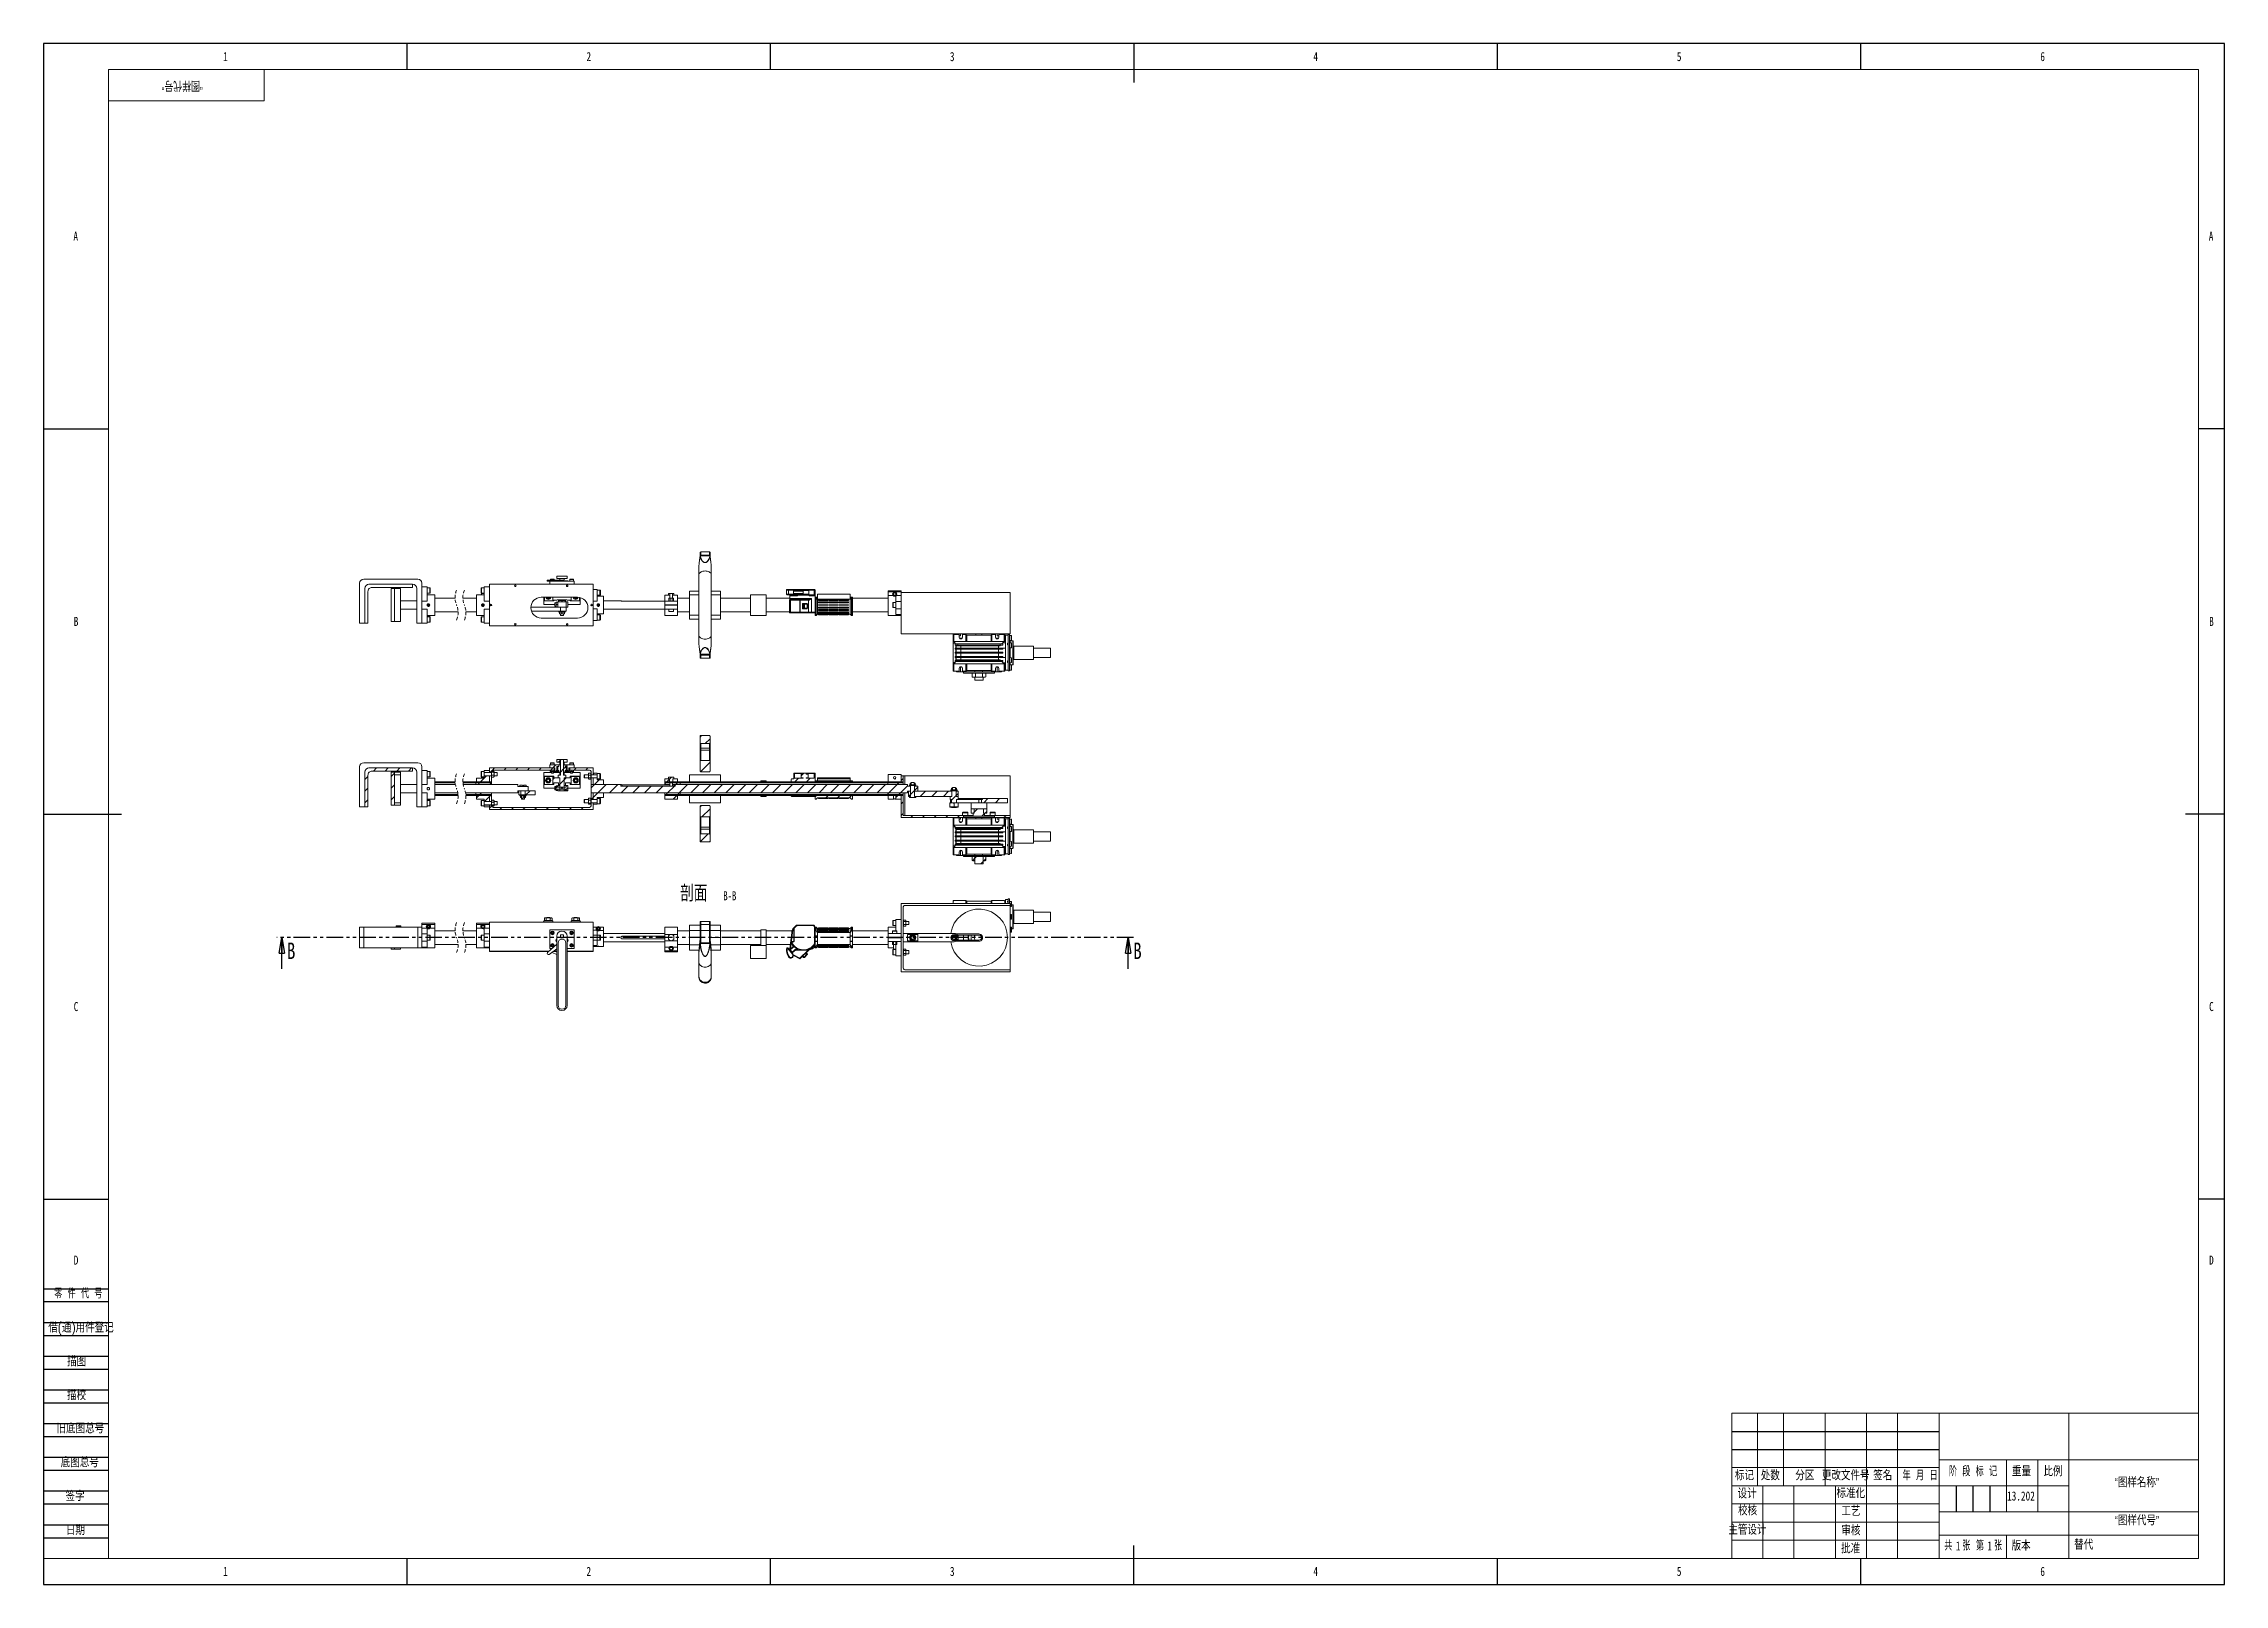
# Model space of a CAD drawing. Header units: millimetres. Extents: x 0 to 841, y 0 to 594.
import ezdxf

# ---------------------------------------------------------------- set-up
doc = ezdxf.new("R2010")
doc.units = ezdxf.units.MM
doc.linetypes.add('HIDDEN', pattern=[1.905, 1.27, -0.635])
doc.linetypes.add('PHANTOM', pattern=[12.7, 6.35, -1.27, 1.27, -1.27, 1.27, -1.27])
for name, color, linetype in [('10', 7, 'Continuous'), ('5', 7, 'Continuous'), ('9', 7, 'Continuous'), ('SLD-0', 7, 'Continuous')]:
    doc.layers.add(name, color=color, linetype=linetype)
doc.styles.add('SLDTEXTSTYLE0', font='TXT', dxfattribs={"width": 0.75})
doc.styles.add('SLDTEXTSTYLE1', font='TXT', dxfattribs={"width": 0.75, "bigfont": 'bigfont'})
doc.styles.add('SLDTEXTSTYLE2', font='TXT', dxfattribs={"width": 0.65, "bigfont": 'bigfont'})
doc.styles.add('SLDTEXTSTYLE3', font='TXT', dxfattribs={"width": 0.642857, "bigfont": 'bigfont'})
doc.styles.add('SLDTEXTSTYLE4', font='TXT', dxfattribs={"width": 0.625, "bigfont": 'bigfont'})
doc.styles.add('SLDTEXTSTYLE5', font='TXT', dxfattribs={"width": 0.7, "bigfont": 'bigfont'})
doc.styles.add('SLDTEXTSTYLE6', font='TXT', dxfattribs={"width": 0.7})

msp = doc.modelspace()

# ---------------------------------------------------------------- texts
at = {"color": 7, "linetype": 'Continuous', "char_height": 6.35, "attachment_point": 1, "style": 'SLDTEXTSTYLE0'}
for insert in [(93.85, 247.43), (420.23, 247.43)]:
    msp.add_mtext('B', dxfattribs=dict(at, insert=insert))
at = {"layer": '10', "color": 7, "char_height": 3.5}
for s, insert, attachment_point, style in [('1', (70.16, 590.76), 2, 'SLDTEXTSTYLE0'), ('2', (210.23, 590.76), 2, 'SLDTEXTSTYLE0'), ('3', (350.4, 590.76), 2, 'SLDTEXTSTYLE0'), ('4', (490.56, 590.76), 2, 'SLDTEXTSTYLE0'), ('5', (630.74, 590.76), 2, 'SLDTEXTSTYLE0'), ('6', (770.91, 590.76), 2, 'SLDTEXTSTYLE0'), ('A', (12.37, 521.51), 2, 'SLDTEXTSTYLE0'), ('A', (835.87, 521.51), 2, 'SLDTEXTSTYLE0'), ('B', (12.52, 373.01), 2, 'SLDTEXTSTYLE0'), ('B', (836.02, 373.01), 2, 'SLDTEXTSTYLE0'), ('C', (12.5, 224.51), 2, 'SLDTEXTSTYLE0'), ('C', (836, 224.51), 2, 'SLDTEXTSTYLE0'), ('D', (12.5, 126.76), 2, 'SLDTEXTSTYLE0'), ('D', (836, 126.76), 2, 'SLDTEXTSTYLE0'), ('\\M+197EB \\M+18C8F \\M+191E3 \\M+18D86', (4.08, 113.79), 1, 'SLDTEXTSTYLE3'), ('\\M+18ED8(\\M+192CA)\\M+19770\\M+18C8F\\M+1936F记', (1.82, 100.64), 1, 'SLDTEXTSTYLE1'), ('\\M+19560图', (12.74, 87.59), 2, 'SLDTEXTSTYLE1'), ('\\M+19560\\M+18D5A', (12.7, 74.56), 2, 'SLDTEXTSTYLE1'), ('\\M+18B8C\\M+192EA图总\\M+18D86', (4.99, 61.77), 1, 'SLDTEXTSTYLE1'), ('\\M+192EA图总\\M+18D86', (6.61, 48.68), 1, 'SLDTEXTSTYLE1'), ('标记', (655.92, 43.65), 2, 'SLDTEXTSTYLE1'), ('处\\M+19094', (665.89, 43.65), 2, 'SLDTEXTSTYLE1'), ('\\M+195AA\\M+18BE6', (679.2, 43.65), 2, 'SLDTEXTSTYLE1'), ('\\M+18D58\\M+189FC\\M+195B6\\M+18C8F\\M+18D86', (694.97, 43.65), 2, 'SLDTEXTSTYLE1'), ('签\\M+196BC', (709.25, 43.65), 2, 'SLDTEXTSTYLE1'), ('\\M+1944E \\M+18C8E \\M+193FA', (723.65, 43.65), 2, 'SLDTEXTSTYLE2'), ('阶 \\M+19269 标 记', (744.05, 45.23), 2, 'SLDTEXTSTYLE3'), ('\\M+18F64\\M+197CA', (762.75, 45.23), 2, 'SLDTEXTSTYLE1'), ('\\M+194E4\\M+197E1', (774.9, 45.23), 2, 'SLDTEXTSTYLE1'), ('签\\M+18E9A', (12.15, 35.66), 2, 'SLDTEXTSTYLE1'), ('设计', (656.93, 36.67), 2, 'SLDTEXTSTYLE1'), ('标\\M+18F79\\M+189BB', (696.93, 36.78), 2, 'SLDTEXTSTYLE1'), ('\\M+18D48艺', (696.96, 29.87), 2, 'SLDTEXTSTYLE1'), ('\\M+193FA\\M+18AFA', (12.24, 22.55), 2, 'SLDTEXTSTYLE1'), ('审\\M+18A6A', (696.97, 22.42), 2, 'SLDTEXTSTYLE1'), ('\\M+18BA4  张', (738.01, 16.59), 2, 'SLDTEXTSTYLE4'), ('\\M+191E6  张', (750.24, 16.59), 2, 'SLDTEXTSTYLE4'), ('\\M+194C5\\M+1967B', (762.61, 16.56), 2, 'SLDTEXTSTYLE1'), ('\\M+194E1\\M+18F79', (696.88, 15.51), 2, 'SLDTEXTSTYLE1'), ('1', (70.16, 6.76), 2, 'SLDTEXTSTYLE0'), ('2', (210.23, 6.76), 2, 'SLDTEXTSTYLE0'), ('3', (350.4, 6.76), 2, 'SLDTEXTSTYLE0'), ('4', (490.56, 6.76), 2, 'SLDTEXTSTYLE0'), ('5', (630.74, 6.76), 2, 'SLDTEXTSTYLE0'), ('6', (770.91, 6.76), 2, 'SLDTEXTSTYLE0')]:
    msp.add_mtext(s, dxfattribs=dict(at, insert=insert, attachment_point=attachment_point, style=style))
at = {"layer": '10', "char_height": 3.5}
for s, insert, attachment_point, style in [('13.202', (762.55, 35.83), 2, 'SLDTEXTSTYLE0'), ('\\M+18167图样\\M+196BC\\M+18FCC\\M+18168', (807.25, 40.97), 2, 'SLDTEXTSTYLE1'), ('\\M+18D5A\\M+18A6A', (657.13, 30.14), 2, 'SLDTEXTSTYLE1'), ('\\M+18167图样\\M+191E3\\M+18D86\\M+18168', (807.25, 26.31), 2, 'SLDTEXTSTYLE1'), ('\\M+18EE5\\M+18AC7设计', (657.06, 22.69), 2, 'SLDTEXTSTYLE1'), ('1', (737.45, 16.56), 1, 'SLDTEXTSTYLE0'), ('1', (749.57, 16.56), 1, 'SLDTEXTSTYLE0')]:
    msp.add_mtext(s, dxfattribs=dict(at, insert=insert, attachment_point=attachment_point, style=style))
at = {"layer": 'SLD-0', "insert": (53.44, 576.13), "char_height": 3.5, "attachment_point": 2, "rotation": 180, "style": 'SLDTEXTSTYLE5'}
msp.add_mtext('\\M+18167图样\\M+191E3\\M+18D86\\M+18168', dxfattribs=at)
at = {"layer": 'SLD-0', "insert": (783.07, 16.92), "char_height": 3.5, "attachment_point": 1, "style": 'SLDTEXTSTYLE1'}
msp.add_mtext('\\M+191D6\\M+191E3', dxfattribs=at)

# ---------------------------------------------------------------- blocks, each defined once
blk = doc.blocks.new('_CLOSED')
at = {"color": 0, "linetype": 'ByBlock', "lineweight": -2}
for p, q in [((-1, 0.166667), (0, 0)), ((-1, 0.166667), (-1, -0.166667)), ((0, 0), (-1, -0.166667)), ((0, 0), (-1, 0))]:
    blk.add_line(p, q, dxfattribs=at)
blk = doc.blocks.new('SW_NOTE_0')
at = {"layer": '10', "color": 0, "attachment_point": 2}
for s, insert, char_height, style in [('\\M+19655\\M+196CA', (8.33, 8.19), 6.35, 'SLDTEXTSTYLE1'), ('B-B', (22.23, 5.8), 3.5, 'SLDTEXTSTYLE6')]:
    blk.add_mtext(s, dxfattribs=dict(at, insert=insert, char_height=char_height, style=style))
blk = doc.blocks.new('SW_HATCH_0')
at = {"color": 0, "linetype": 'Continuous', "lineweight": 0}
for p, q in [((-108.58, 48.58), (-109.12, 48.04)), ((-105.32, 47.35), (-107.13, 45.53)), ((-233.92, 36.12), (-235.12, 34.92)), ((-229.43, 36.12), (-230.63, 34.92)), ((-227.06, 34.01), (-228.26, 32.81)), ((-224.94, 36.12), (-226.14, 34.92)), ((-220.45, 36.12), (-221.65, 34.92)), ((-189.56, 34.95), (-190.08, 34.42)), ((-188.38, 36.12), (-189.23, 35.28)), ((-183.89, 36.12), (-184.69, 35.32)), ((-179.4, 36.12), (-180.2, 35.32)), ((-174.91, 36.12), (-175.71, 35.32)), ((-170.42, 36.12), (-171.22, 35.32)), ((-165.93, 36.12), (-166.73, 35.32)), ((-164.73, 37.32), (-165.93, 36.12)), ((-162.95, 39.11), (-163.73, 38.32)), ((-163.03, 34.53), (-163.04, 34.52)), ((-161.77, 35.8), (-163.03, 34.53)), ((-162.73, 39.32), (-162.94, 39.11)), ((-160.84, 36.72), (-161.77, 35.8)), ((-160.24, 37.32), (-160.84, 36.72)), ((-156.95, 36.12), (-157.75, 35.32)), ((-152.46, 36.12), (-153.26, 35.32)), ((-150.4, 33.7), (-150.57, 33.52)), ((-149.97, 34.12), (-150.4, 33.7)), ((-105.32, 38.37), (-109.01, 34.68)), ((-69.55, 33.72), (-70.18, 33.09)), ((-69.15, 34.12), (-69.4, 33.87)), ((-64.81, 33.98), (-65.1, 33.68)), ((-237.23, 32.81), (-238.43, 31.61)), ((-237.23, 28.32), (-238.43, 27.12)), ((-227.06, 29.52), (-228.26, 28.32)), ((-208.2, 25.92), (-208.6, 25.52)), ((-207.89, 30.72), (-208.29, 30.32)), ((-203.71, 25.92), (-204.11, 25.52)), ((-203.6, 30.52), (-203.8, 30.32)), ((-198.58, 25.92), (-198.98, 25.52)), ((-198.27, 30.72), (-198.67, 30.32)), ((-194.49, 25.52), (-195.4, 24.62)), ((-194.18, 30.32), (-194.78, 29.72)), ((-194.09, 25.92), (-194.49, 25.52)), ((-193.78, 30.72), (-194.18, 30.32)), ((-193.49, 26.52), (-194.09, 25.92)), ((-191.48, 33.02), (-193.78, 30.72)), ((-190, 25.52), (-190.4, 25.13)), ((-189.69, 30.32), (-190.29, 29.72)), ((-189.6, 25.92), (-190, 25.52)), ((-189.6, 30.42), (-189.69, 30.32)), ((-189.6, 25.93), (-189.6, 25.92)), ((-176.82, 25.23), (-177.93, 24.12)), ((-177.02, 29.52), (-177.62, 28.92)), ((-176.65, 25.4), (-176.82, 25.23)), ((-174.73, 27.32), (-176.33, 25.72)), ((-165.24, 32.32), (-165.92, 31.65)), ((-164.41, 28.67), (-165.1, 27.98)), ((-164, 29.08), (-164.41, 28.67)), ((-163.75, 29.32), (-164, 29.08)), ((-163.27, 29.8), (-163.71, 29.36)), ((-161.53, 31.55), (-163.27, 29.8)), ((-160.75, 32.32), (-161.53, 31.55)), ((-160.8, 27.79), (-161.26, 27.32)), ((-160.2, 28.39), (-160.8, 27.79)), ((-149.88, 29.72), (-151.2, 28.41)), ((-148.59, 26.52), (-150.4, 24.71)), ((-148.08, 31.52), (-149.88, 29.72)), ((-145.39, 29.72), (-148.59, 26.52)), ((-140.9, 29.72), (-144.1, 26.52)), ((-137.01, 29.12), (-139.61, 26.52)), ((-132.52, 29.12), (-135.12, 26.52)), ((-128.03, 29.12), (-130.63, 26.52)), ((-123.54, 29.12), (-126.14, 26.52)), ((-122.34, 30.32), (-122.8, 29.86)), ((-122.65, 25.52), (-122.8, 25.37)), ((-122.25, 25.92), (-122.65, 25.52)), ((-121.94, 30.72), (-122.34, 30.32)), ((-121.65, 26.52), (-122.25, 25.92)), ((-120.9, 31.76), (-121.94, 30.72)), ((-119.05, 29.12), (-121.65, 26.52)), ((-120.14, 32.52), (-120.9, 31.76)), ((-118.16, 25.52), (-119.56, 24.12)), ((-118.45, 29.72), (-118.7, 29.47)), ((-117.85, 30.32), (-118.45, 29.72)), ((-117.76, 25.92), (-118.16, 25.52)), ((-117.45, 30.72), (-117.85, 30.32)), ((-117.16, 26.52), (-117.76, 25.92)), ((-113.96, 29.72), (-117.16, 26.52)), ((-113.27, 25.92), (-113.67, 25.52)), ((-112.96, 30.72), (-113.36, 30.32)), ((-109.47, 29.72), (-112.67, 26.52)), ((-108.78, 25.92), (-109.18, 25.52)), ((-108.47, 30.72), (-108.87, 30.32)), ((-104.98, 29.72), (-108.18, 26.52)), ((-104.29, 25.92), (-104.69, 25.52)), ((-103.98, 30.72), (-104.38, 30.32)), ((-100.49, 29.72), (-103.69, 26.52)), ((-99.8, 25.92), (-100.2, 25.52)), ((-99.49, 30.72), (-99.89, 30.32)), ((-96, 29.72), (-99.2, 26.52)), ((-95.31, 25.92), (-95.71, 25.52)), ((-95, 30.72), (-95.4, 30.32)), ((-91.51, 29.72), (-94.71, 26.52)), ((-90.82, 25.92), (-91.22, 25.52)), ((-90.51, 30.72), (-90.91, 30.32)), ((-87.02, 29.72), (-90.22, 26.52)), ((-86.33, 25.92), (-86.73, 25.52)), ((-86.02, 30.72), (-86.42, 30.32)), ((-82.53, 29.72), (-85.73, 26.52)), ((-85.62, 31.12), (-85.72, 31.02)), ((-81.84, 25.92), (-82.24, 25.52)), ((-81.53, 30.72), (-81.93, 30.32)), ((-78.04, 29.72), (-81.24, 26.52)), ((-77.35, 25.92), (-77.75, 25.52)), ((-77.04, 30.72), (-77.44, 30.32)), ((-73.55, 29.72), (-76.75, 26.52)), ((-73.26, 25.52), (-73.66, 25.12)), ((-72.86, 25.92), (-73.26, 25.52)), ((-72.55, 30.72), (-72.95, 30.32)), ((-71.15, 32.12), (-72.55, 30.72)), ((-69.06, 29.72), (-72.26, 26.52)), ((-68.77, 25.52), (-69.17, 25.12)), ((-68.37, 25.92), (-68.77, 25.52)), ((-68.06, 30.72), (-68.46, 30.32)), ((-66.66, 32.12), (-68.06, 30.72)), ((-64.57, 29.72), (-67.77, 26.52)), ((-64.28, 25.52), (-64.8, 25)), ((-63.88, 25.92), (-64.28, 25.52)), ((-63.57, 30.72), (-63.97, 30.32)), ((-63.24, 31.05), (-63.57, 30.72)), ((-60.08, 29.72), (-63.28, 26.52)), ((-61.95, 32.34), (-62.33, 31.97)), ((-59.79, 25.52), (-60.69, 24.62)), ((-59.39, 25.92), (-59.79, 25.52)), ((-59.08, 30.72), (-59.48, 30.32)), ((-58.75, 31.05), (-59.08, 30.72)), ((-55.59, 29.72), (-58.79, 26.52)), ((-57.46, 32.34), (-57.84, 31.97)), ((-55.3, 25.52), (-56.2, 24.62)), ((-54.9, 25.92), (-55.3, 25.52)), ((-54.59, 30.72), (-54.99, 30.32)), ((-54.26, 31.05), (-54.59, 30.72)), ((-51.1, 29.72), (-54.3, 26.52)), ((-52.97, 32.34), (-53.35, 31.97)), ((-50.81, 25.52), (-51.71, 24.62)), ((-50.41, 25.92), (-50.81, 25.52)), ((-50.1, 30.72), (-50.5, 30.32)), ((-46.61, 29.72), (-49.81, 26.52)), ((-45.92, 25.92), (-46.32, 25.52)), ((-45.61, 30.72), (-46.01, 30.32)), ((-42.12, 29.72), (-45.32, 26.52)), ((-41.43, 25.92), (-41.83, 25.52)), ((-41.12, 30.72), (-41.52, 30.32)), ((-37.63, 29.72), (-40.83, 26.52)), ((-36.94, 25.92), (-37.34, 25.52)), ((-36.63, 30.72), (-37.03, 30.32)), ((-36.34, 26.52), (-36.8, 26.06)), ((-33.14, 29.72), (-36.34, 26.52)), ((-32.85, 25.52), (-33.6, 24.77)), ((-32.54, 30.32), (-33.14, 29.72)), ((-32.45, 25.92), (-32.85, 25.52)), ((-32.14, 30.72), (-32.54, 30.32)), ((-31.85, 26.52), (-32.45, 25.92)), ((-29.2, 29.17), (-31.85, 26.52)), ((-30.8, 32.06), (-31.6, 31.26)), ((-28, 25.88), (-28.76, 25.12)), ((-28.09, 30.28), (-28.16, 30.21)), ((-26.4, 27.48), (-28, 25.88)), ((-25.2, 28.68), (-26.4, 27.48)), ((-22.27, 27.12), (-24.27, 25.12)), ((-17.78, 27.12), (-19.78, 25.12)), ((-13.29, 27.12), (-15.29, 25.12)), ((-10.4, 25.52), (-12.2, 23.72)), ((-12.13, 28.28), (-12.16, 28.25)), ((-9.6, 26.32), (-10.4, 25.52)), ((-237.23, 23.83), (-238.43, 22.63)), ((-227.06, 25.03), (-228.26, 23.83)), ((-190.4, 25.13), (-192.3, 23.22)), ((-189.59, 21.44), (-190.4, 20.64)), ((-185.62, 20.92), (-186.42, 20.12)), ((-181.13, 20.92), (-181.93, 20.12)), ((-176.64, 20.92), (-177.44, 20.12)), ((-172.15, 20.92), (-172.95, 20.12)), ((-167.66, 20.92), (-168.46, 20.12)), ((-163.17, 20.92), (-163.97, 20.12)), ((-158.68, 20.92), (-159.48, 20.12)), ((-154.19, 20.92), (-154.99, 20.12)), ((-150.4, 24.71), (-151.19, 23.92)), ((-150.4, 20.22), (-150.5, 20.12)), ((-108.61, 21.61), (-109.12, 21.1)), ((-105.32, 20.41), (-108.44, 17.28)), ((-30.8, 23.08), (-31.6, 22.28)), ((-30.8, 18.59), (-31.6, 17.79)), ((-27.08, 17.82), (-27.88, 17.02)), ((-22.59, 17.82), (-23.39, 17.02)), ((-18.1, 17.82), (-18.9, 17.02)), ((-13.61, 17.82), (-14.41, 17.02)), ((-12.2, 23.72), (-12.6, 23.32)), ((-10.39, 21.04), (-10.51, 20.92)), ((-9.12, 17.82), (-9.92, 17.02)), ((-3.73, 18.72), (-3.8, 18.65)), ((-3.4, 19.05), (-3.73, 18.72)), ((-2.13, 20.32), (-3.4, 19.05)), ((0.6, 18.56), (-0.44, 17.52)), ((1.87, 24.32), (0.27, 22.72)), ((1.4, 19.36), (0.76, 18.72)), ((6.36, 24.32), (4.76, 22.72)), ((8.84, 17.82), (8.04, 17.02)), ((9.4, 22.87), (9.25, 22.72)), ((-106.03, 10.72), (-109.03, 7.71)), ((-3.2, 1.29), (-4.13, 0.36)), ((-2.57, 1.92), (-3.2, 1.29)), ((0, 0), (-0.88, -0.88)), ((1.07, 1.07), (0.32, 0.32))]:
    blk.add_line(p, q, dxfattribs=at)

# ---------------------------------------------------------------- linework, layer by layer
at = {"color": 7, "linetype": 'Continuous', "lineweight": 15}
for p, q in [((253.19, 396.71), (253.19, 397.85)), ((253.19, 396.5), (253.22, 396.65)), ((253.22, 396.66), (253.22, 396.65)), ((256.79, 398.05), (253.39, 398.05)), ((253.39, 396.84), (253.39, 396.53)), ((256.79, 396.84), (253.39, 396.84)), ((256.79, 396.53), (253.39, 396.53)), ((256.79, 396.53), (256.79, 396.84)), ((256.97, 396.65), (256.97, 396.66)), ((256.97, 396.65), (257, 396.5)), ((256.99, 397.85), (256.99, 396.71)), ((144.28, 387.55), (123.48, 387.55)), ((194.18, 387.15), (194.18, 386.75)), ((194.18, 387.15), (194.98, 387.15)), ((194.98, 387.15), (194.98, 386.75)), ((194.98, 387.15), (200.38, 387.15)), ((195.51, 387.45), (195.51, 387.15)), ((195.61, 387.55), (196.81, 387.55)), ((196.91, 387.15), (196.91, 387.45)), ((197.91, 388.75), (197.91, 387.75)), ((197.91, 388.75), (201.91, 388.75)), ((197.91, 387.75), (201.91, 387.75)), ((199.11, 387.75), (199.11, 387.15)), ((200.38, 387.15), (200.38, 386.75)), ((200.38, 387.15), (200.71, 387.15)), ((200.71, 387.15), (200.71, 387.75)), ((200.71, 386.75), (200.71, 387.15)), ((201.14, 386.95), (201.14, 386.84)), ((202.18, 386.95), (201.14, 386.95)), ((201.91, 388.75), (201.91, 387.75)), ((202.18, 386.84), (202.18, 386.95)), ((202.91, 387.45), (202.91, 386.75)), ((203.01, 387.55), (204.21, 387.55)), ((204.31, 386.75), (204.31, 387.45)), ((252.69, 392.4), (252.69, 389.16)), ((252.69, 389.16), (252.69, 380.09)), ((257.49, 389.16), (257.49, 392.4)), ((257.49, 380.09), (257.49, 389.16)), ((121.88, 385.95), (121.88, 370.55)), ((123.88, 383.95), (123.88, 370.55)), ((125.08, 370.55), (125.08, 382.75)), ((142.28, 385.55), (125.48, 385.55)), ((126.68, 384.35), (142.28, 384.35)), ((135.26, 383.95), (134.06, 383.95)), ((134.06, 383.95), (134.06, 382.95)), ((134.06, 382.95), (134.06, 372.15)), ((135.26, 383.95), (135.26, 382.95)), ((135.26, 383.95), (137.66, 383.95)), ((135.26, 382.95), (135.26, 372.15)), ((137.66, 382.95), (137.66, 383.95)), ((137.66, 372.15), (137.66, 382.95)), ((143.88, 379.15), (137.66, 379.15)), ((142.28, 384.35), (142.28, 385.55)), ((143.88, 383.95), (143.88, 370.55)), ((145.88, 370.55), (145.88, 385.95)), ((147.88, 384.55), (145.88, 384.55)), ((147.88, 379.1), (145.88, 379.1)), ((147.88, 384.55), (147.88, 379.1)), ((148.93, 384.15), (147.88, 384.15)), ((147.88, 382.15), (148.93, 382.15)), ((150.88, 381.55), (147.88, 381.55)), ((149.08, 384), (149.08, 382.83)), ((149.08, 382.83), (149.08, 382.3)), ((150.88, 381.55), (150.88, 373.55)), ((158.7, 380.15), (150.88, 380.15)), ((166.91, 380.15), (161.7, 380.15)), ((169.91, 381.55), (166.91, 381.55)), ((166.91, 373.55), (166.91, 381.55)), ((168.71, 382.3), (168.71, 384)), ((169.91, 384.15), (168.86, 384.15)), ((168.86, 382.15), (169.91, 382.15)), ((168.95, 382.01), (168.91, 381.97)), ((168.91, 381.97), (168.91, 381.55)), ((169.91, 381.97), (168.91, 381.97)), ((168.95, 382.01), (169.87, 382.01)), ((169.91, 381.97), (169.87, 382.01)), ((169.91, 384.55), (169.91, 379.1)), ((169.91, 384.55), (171.91, 384.55)), ((169.91, 379.1), (171.91, 379.1)), ((171.91, 385.55), (211.91, 385.55)), ((171.91, 369.55), (171.91, 385.55)), ((182.14, 384.75), (181.69, 384.75)), ((205.91, 380.55), (191.91, 380.55)), ((192.91, 380.55), (192.91, 377.75)), ((193.21, 379.22), (193.21, 380.55)), ((193.21, 379.22), (193.21, 379.15)), ((193.21, 379.22), (196.36, 379.22)), ((196.76, 379.15), (193.21, 379.15)), ((194.11, 380.46), (194.11, 380.55)), ((194.61, 380.18), (194.11, 380.46)), ((194.18, 386.75), (194.98, 386.75)), ((195.11, 380.46), (194.61, 380.18)), ((194.98, 386.75), (198.12, 386.75)), ((195.11, 380.55), (195.11, 380.46)), ((195.21, 386.75), (195.21, 385.55)), ((196.36, 379.35), (196.36, 380.55)), ((196.36, 379.22), (196.36, 379.35)), ((196.76, 379.15), (196.76, 379.35)), ((197.7, 378.71), (197.67, 378.71)), ((197.67, 378.48), (197.67, 378.71)), ((197.67, 378.48), (197.67, 377.98)), ((198.28, 378.71), (197.7, 378.71)), ((204.61, 386.75), (198.12, 386.75)), ((198.31, 376.75), (198.31, 378.75)), ((201.51, 378.75), (198.31, 378.75)), ((198.51, 379.51), (198.51, 378.75)), ((198.71, 379.35), (198.71, 378.75)), ((198.71, 379.35), (199.76, 379.35)), ((199.76, 379.15), (199.76, 379.35)), ((199.76, 379.15), (200.06, 379.15)), ((200.06, 379.35), (200.06, 379.15)), ((200.06, 379.35), (201.11, 379.35)), ((201.11, 378.75), (201.11, 379.35)), ((201.14, 386.84), (201.23, 386.75)), ((202.18, 386.84), (201.14, 386.84)), ((201.31, 378.75), (201.31, 379.51)), ((201.81, 378.75), (201.51, 378.75)), ((201.51, 376.75), (201.51, 378.75)), ((202.14, 384.75), (201.69, 384.75)), ((201.81, 378.74), (201.81, 378.75)), ((201.81, 378.74), (202.11, 378.74)), ((202.09, 386.75), (202.18, 386.84)), ((202.11, 376.76), (202.11, 378.74)), ((203.06, 379.15), (203.06, 379.35)), ((206.61, 379.15), (203.06, 379.15)), ((203.46, 379.35), (203.46, 380.55)), ((203.46, 379.22), (203.46, 379.35)), ((206.61, 379.22), (203.46, 379.22)), ((204.61, 385.55), (204.61, 386.75)), ((204.74, 380.42), (204.73, 380.55)), ((205.27, 380.18), (204.74, 380.42)), ((205.74, 380.51), (205.27, 380.18)), ((205.73, 380.55), (205.74, 380.51)), ((206.61, 380.49), (206.61, 379.22)), ((206.61, 379.22), (206.61, 379.15)), ((206.91, 377.75), (206.91, 380.43)), ((211.91, 385.55), (211.91, 369.55)), ((213.51, 383.55), (211.91, 383.55)), ((213.51, 378.99), (211.91, 378.99)), ((213.51, 378.99), (213.51, 383.55)), ((214.56, 383.35), (213.51, 383.35)), ((213.51, 381.35), (214.56, 381.35)), ((215.91, 380.95), (213.51, 380.95)), ((214.71, 383.2), (214.71, 382.94)), ((214.71, 382.94), (214.71, 381.5)), ((215.91, 380.95), (215.91, 374.15)), ((222.62, 379.15), (215.91, 379.15)), ((239.51, 379.07), (223.11, 379.07)), ((239.51, 381.35), (241.51, 381.35)), ((239.51, 381.35), (239.51, 379.1)), ((239.51, 377.61), (239.51, 379.1)), ((244.51, 379.1), (239.51, 379.1)), ((241, 381.35), (241, 381.95)), ((241.51, 381.95), (241, 381.95)), ((241.26, 380.22), (241.15, 380.19)), ((241.15, 379.13), (241.15, 380.19)), ((241.15, 379.13), (241.26, 379.1)), ((241.26, 380.22), (241.36, 380.22)), ((241.36, 380.22), (241.58, 380.19)), ((241.36, 380.22), (242.01, 380.22)), ((241.55, 382.01), (241.51, 381.97)), ((241.51, 381.97), (241.51, 380.22)), ((242.51, 381.97), (241.51, 381.97)), ((241.55, 382.01), (242.47, 382.01)), ((241.58, 380.19), (242.01, 380.22)), ((241.58, 379.13), (241.58, 380.19)), ((242.01, 379.1), (241.58, 379.13)), ((242.01, 380.22), (242.44, 380.19)), ((242.01, 380.22), (242.66, 380.22)), ((242.44, 379.13), (242.01, 379.1)), ((242.44, 380.19), (242.66, 380.22)), ((242.44, 379.13), (242.44, 380.19)), ((242.51, 381.97), (242.47, 382.01)), ((242.51, 380.22), (242.51, 381.97)), ((243, 381.95), (242.51, 381.95)), ((242.51, 381.35), (244.51, 381.35)), ((242.66, 380.22), (242.87, 380.19)), ((242.66, 380.22), (242.76, 380.22)), ((242.87, 380.19), (242.76, 380.22)), ((242.76, 379.1), (242.87, 379.13)), ((242.87, 379.13), (242.87, 380.19)), ((243, 381.95), (243, 381.35)), ((243.02, 381.95), (243, 381.95)), ((243.02, 381.35), (243.02, 381.95)), ((244.51, 381.35), (244.51, 379.1)), ((249.09, 380.15), (244.51, 380.15)), ((244.51, 379.1), (244.51, 377.61)), ((252.69, 382.95), (249.09, 382.95)), ((249.09, 382.95), (249.09, 381.45)), ((252.69, 381.45), (249.09, 381.45)), ((249.09, 381.45), (249.09, 373.65)), ((252.69, 380.09), (252.69, 365.95)), ((261.09, 382.95), (257.49, 382.95)), ((261.09, 381.45), (257.49, 381.45)), ((257.49, 365.95), (257.49, 380.09)), ((261.09, 382.95), (261.09, 381.45)), ((261.09, 381.45), (261.09, 373.65)), ((272.59, 380.15), (261.09, 380.15)), ((272.59, 381.55), (272.59, 373.55)), ((272.59, 381.55), (278.59, 381.55)), ((278.59, 381.55), (278.59, 373.55)), ((278.63, 380.89), (278.59, 380.89)), ((278.63, 380.69), (278.59, 380.69)), ((278.63, 380.19), (278.59, 380.19)), ((278.59, 379.99), (278.63, 379.99)), ((278.63, 379.89), (278.59, 379.89)), ((278.63, 379.69), (278.59, 379.69)), ((278.63, 379.19), (278.59, 379.19)), ((278.59, 378.99), (278.63, 378.99)), ((278.63, 378.89), (278.59, 378.89)), ((278.63, 378.69), (278.59, 378.69)), ((278.63, 380.89), (278.63, 380.69)), ((278.63, 380.69), (278.63, 380.19)), ((278.63, 380.19), (278.63, 379.99)), ((287.81, 380.15), (278.63, 380.15)), ((278.63, 379.89), (278.63, 379.69)), ((278.63, 379.69), (278.63, 379.19)), ((278.63, 379.19), (278.63, 378.99)), ((278.63, 378.89), (278.63, 378.69)), ((278.63, 378.69), (278.63, 378.19)), ((286.52, 383.35), (286.52, 381.75)), ((286.72, 383.55), (287.46, 383.55)), ((287.46, 381.55), (286.72, 381.55)), ((287.29, 381.75), (287.29, 383.35)), ((287.46, 383.55), (288.99, 383.55)), ((288.99, 381.55), (287.46, 381.55)), ((287.64, 379.45), (287.64, 374.75)), ((287.81, 381.15), (287.81, 380.05)), ((287.84, 379.65), (288.16, 379.65)), ((288.01, 381.35), (290.38, 381.35)), ((290.77, 381.15), (288.01, 381.15)), ((288.01, 380.05), (295.91, 380.05)), ((291.58, 379.45), (288.07, 379.45)), ((288.07, 379.45), (288.07, 374.75)), ((288.16, 379.65), (291.68, 379.65)), ((288.3, 381.55), (288.3, 381.35)), ((288.99, 383.55), (297.31, 383.55)), ((288.99, 381.55), (297.4, 381.55)), ((289.19, 381.75), (289.19, 383.35)), ((297.4, 383.35), (289.19, 383.35)), ((289.19, 383.15), (292.76, 383.15)), ((292.76, 381.75), (289.19, 381.75)), ((289.51, 383.35), (289.51, 383.15)), ((289.51, 381.75), (289.51, 381.55)), ((290.77, 381.35), (295.26, 381.35)), ((290.77, 381.35), (290.77, 381.15)), ((291.58, 379.45), (291.58, 374.75)), ((291.82, 379.45), (291.58, 379.45)), ((291.68, 379.65), (294.81, 379.65)), ((291.82, 379.45), (291.82, 374.75)), ((294.96, 379.45), (291.82, 379.45)), ((292.51, 383.35), (292.51, 383.15)), ((292.51, 381.75), (292.51, 381.55)), ((292.76, 383.15), (295.11, 383.15)), ((292.76, 381.75), (295.11, 381.75)), ((292.97, 382.95), (292.97, 381.95)), ((294.51, 383.15), (294.51, 383.35)), ((294.51, 381.55), (294.51, 381.75)), ((294.81, 379.65), (294.83, 379.65)), ((294.96, 374.75), (294.96, 379.45)), ((294.97, 379.45), (294.96, 379.45)), ((295.11, 381.75), (295.11, 383.15)), ((295.26, 381.15), (295.26, 381.35)), ((295.91, 381.15), (295.26, 381.15)), ((295.64, 381.35), (295.91, 381.35)), ((295.91, 381.35), (297.31, 381.35)), ((297.51, 381.15), (295.91, 381.15)), ((295.91, 380.05), (296.12, 380.05)), ((296.12, 380.05), (296.12, 374.75)), ((297.21, 381.55), (297.21, 383.35)), ((297.4, 383.35), (297.4, 381.55)), ((297.51, 383.35), (297.4, 383.35)), ((297.51, 383.35), (297.51, 381.15)), ((297.51, 379.83), (297.51, 381.15)), ((297.91, 380.58), (297.51, 380.58)), ((298.41, 380.56), (297.51, 380.56)), ((298.41, 380.29), (297.51, 380.29)), ((297.51, 379.83), (297.51, 379.75)), ((297.91, 379.75), (297.51, 379.75)), ((297.51, 379.75), (297.51, 373.55)), ((298.02, 380.56), (297.91, 380.58)), ((297.91, 379.75), (298.41, 379.85)), ((297.91, 379.75), (297.91, 373.55)), ((311.01, 381.78), (298.41, 381.78)), ((298.41, 379.85), (298.41, 381.78)), ((298.41, 379.85), (298.41, 374.05)), ((298.41, 379.85), (311.01, 379.85)), ((298.81, 379.72), (298.81, 379.52)), ((302.41, 379.72), (298.81, 379.72)), ((298.81, 379.52), (302.41, 379.52)), ((298.81, 379.36), (298.81, 379.52)), ((302.41, 379.36), (298.81, 379.36)), ((298.81, 378.75), (298.81, 378.52)), ((302.41, 378.75), (298.81, 378.75)), ((298.81, 378.52), (302.41, 378.52)), ((298.81, 378.44), (298.81, 378.52)), ((302.41, 379.52), (302.41, 379.72)), ((302.41, 379.36), (302.41, 379.52)), ((302.41, 378.52), (302.41, 378.75)), ((302.41, 378.44), (302.41, 378.52)), ((302.81, 379.72), (302.81, 379.52)), ((306.41, 379.72), (302.81, 379.72)), ((302.81, 379.52), (306.41, 379.52)), ((302.81, 379.36), (302.81, 379.52)), ((306.41, 379.36), (302.81, 379.36)), ((302.81, 378.75), (302.81, 378.52)), ((306.41, 378.75), (302.81, 378.75)), ((302.81, 378.52), (306.41, 378.52)), ((302.81, 378.44), (302.81, 378.52)), ((306.41, 379.52), (306.41, 379.72)), ((306.41, 379.36), (306.41, 379.52)), ((306.41, 378.52), (306.41, 378.75)), ((306.41, 378.44), (306.41, 378.52)), ((306.81, 379.72), (306.81, 379.52)), ((310.41, 379.72), (306.81, 379.72)), ((306.81, 379.52), (310.41, 379.52)), ((306.81, 379.36), (306.81, 379.52)), ((310.41, 379.36), (306.81, 379.36)), ((306.81, 378.75), (306.81, 378.52)), ((310.41, 378.75), (306.81, 378.75)), ((306.81, 378.52), (310.41, 378.52)), ((306.81, 378.44), (306.81, 378.52)), ((310.41, 379.52), (310.41, 379.72)), ((310.41, 379.36), (310.41, 379.52)), ((310.41, 378.52), (310.41, 378.75)), ((310.41, 378.44), (310.41, 378.52)), ((311.01, 379.85), (311.01, 381.78)), ((311.91, 380.56), (311.01, 380.56)), ((311.91, 380.29), (311.01, 380.29)), ((311.01, 379.85), (311.01, 374.05)), ((311.51, 380.58), (311.41, 380.56)), ((311.91, 380.58), (311.51, 380.58)), ((311.51, 379.75), (311.51, 373.55)), ((311.91, 379.75), (311.51, 379.75)), ((311.91, 380.58), (311.91, 380.56)), ((311.91, 380.29), (311.91, 380.56)), ((311.91, 380.13), (311.91, 380.29)), ((325.71, 380.15), (311.91, 380.15)), ((311.91, 380.13), (311.91, 380.02)), ((311.91, 380.02), (311.91, 379.75)), ((311.91, 379.75), (311.91, 373.55)), ((325.71, 383.05), (330.71, 383.05)), ((325.71, 382.64), (325.71, 383.05)), ((325.71, 382.64), (330.71, 382.64)), ((325.71, 381.24), (325.71, 382.64)), ((325.71, 373.55), (325.71, 381.24)), ((325.71, 381.24), (327.65, 381.24)), ((327.56, 382.14), (327.35, 381.77)), ((327.35, 381.77), (327.56, 381.4)), ((327.78, 382.52), (327.56, 382.14)), ((327.56, 381.4), (327.78, 381.02)), ((328.71, 378.55), (327.66, 378.55)), ((328.21, 382.52), (327.78, 382.52)), ((327.78, 381.02), (328.21, 381.02)), ((328.64, 382.52), (328.21, 382.52)), ((328.21, 381.02), (328.64, 381.02)), ((328.86, 382.14), (328.64, 382.52)), ((328.64, 381.02), (328.86, 381.4)), ((328.71, 378.95), (328.71, 381.14)), ((328.71, 378.95), (330.71, 378.95)), ((328.71, 376.15), (328.71, 378.95)), ((328.77, 381.24), (330.71, 381.24)), ((329.07, 381.77), (328.86, 382.14)), ((328.86, 381.4), (329.07, 381.77)), ((330.71, 383.05), (330.71, 382.64)), ((330.71, 382.45), (330.71, 382.64)), ((372.71, 382.45), (330.71, 382.45)), ((330.71, 366.45), (330.71, 382.45)), ((372.71, 366.45), (372.71, 382.45)), ((121.88, 370.55), (123.88, 370.55)), ((123.88, 370.55), (125.08, 370.55)), ((134.06, 372.15), (134.06, 371.15)), ((135.26, 371.15), (134.06, 371.15)), ((135.26, 372.15), (135.26, 371.15)), ((135.26, 371.15), (137.66, 371.15)), ((137.66, 375.95), (143.88, 375.95)), ((137.66, 371.15), (137.66, 372.15)), ((143.88, 370.55), (145.88, 370.55)), ((147.88, 376.01), (145.88, 376.01)), ((147.88, 370.55), (145.88, 370.55)), ((147.88, 370.55), (147.88, 376.01)), ((147.88, 373.55), (150.88, 373.55)), ((147.88, 373.14), (147.92, 373.1)), ((147.88, 373.14), (148.88, 373.14)), ((148.93, 372.95), (147.88, 372.95)), ((147.88, 370.95), (148.93, 370.95)), ((148.84, 373.1), (147.92, 373.1)), ((148.25, 377.81), (148.09, 377.57)), ((148.09, 377.57), (148.22, 377.31)), ((148.22, 377.31), (148.5, 377.29)), ((148.54, 377.79), (148.25, 377.81)), ((148.5, 377.29), (148.66, 377.53)), ((148.66, 377.53), (148.54, 377.79)), ((148.84, 373.1), (148.88, 373.14)), ((148.88, 373.14), (148.88, 373.55)), ((149.08, 372.8), (149.08, 371.63)), ((149.08, 371.63), (149.08, 371.1)), ((150.88, 374.95), (159.84, 374.95)), ((162.84, 374.95), (166.91, 374.95)), ((166.91, 373.55), (169.91, 373.55)), ((168.71, 371.1), (168.71, 372.8)), ((169.91, 372.95), (168.86, 372.95)), ((168.86, 370.95), (169.91, 370.95)), ((169.28, 377.81), (169.12, 377.57)), ((169.12, 377.57), (169.25, 377.31)), ((169.25, 377.31), (169.54, 377.29)), ((169.57, 377.79), (169.28, 377.81)), ((169.54, 377.29), (169.7, 377.53)), ((169.7, 377.53), (169.57, 377.79)), ((169.91, 376.01), (171.91, 376.01)), ((169.91, 370.55), (169.91, 376.01)), ((169.91, 370.55), (171.91, 370.55)), ((172.71, 377.78), (172.71, 377.33)), ((181.69, 370.35), (182.14, 370.35)), ((199.36, 376.75), (187.92, 376.75)), ((199.36, 375.15), (188.16, 375.15)), ((191.91, 372.55), (205.91, 372.55)), ((192.91, 377.75), (197.11, 377.75)), ((197.67, 378.35), (197.11, 378.35)), ((197.11, 377.15), (197.11, 378.35)), ((197.11, 377.15), (197.67, 377.15)), ((197.7, 377.75), (197.67, 377.98)), ((197.67, 377.53), (197.67, 377.98)), ((197.67, 377.53), (197.67, 377.02)), ((197.7, 376.8), (197.67, 377.02)), ((197.67, 376.8), (197.67, 377.02)), ((198.28, 377.75), (197.7, 377.75)), ((198.28, 376.8), (197.7, 376.8)), ((198.71, 375.15), (198.71, 374.83)), ((198.71, 374.83), (200.95, 374.83)), ((198.95, 374.81), (199.18, 374.83)), ((198.95, 374.81), (198.95, 374.22)), ((198.95, 374.22), (198.95, 374.19)), ((199.18, 374.19), (198.95, 374.19)), ((199.18, 374.19), (199.68, 374.19)), ((199.31, 374.19), (199.31, 373.55)), ((199.31, 373.55), (200.51, 373.55)), ((199.36, 375.15), (199.36, 376.75)), ((199.36, 376.75), (201.51, 376.75)), ((199.36, 375.15), (201.51, 375.15)), ((199.91, 374.22), (199.68, 374.19)), ((200.14, 374.19), (199.68, 374.19)), ((199.91, 374.81), (200.14, 374.83)), ((199.91, 374.81), (199.91, 374.22)), ((200.14, 374.19), (200.64, 374.19)), ((200.51, 373.55), (200.51, 374.19)), ((200.87, 374.22), (200.64, 374.19)), ((200.87, 374.19), (200.64, 374.19)), ((200.87, 374.81), (200.87, 374.22)), ((200.95, 374.83), (201.11, 374.83)), ((201.11, 374.83), (201.11, 375.15)), ((201.51, 376.75), (201.81, 376.75)), ((201.51, 375.15), (201.51, 376.75)), ((201.69, 370.35), (202.14, 370.35)), ((202.11, 376.76), (201.81, 376.76)), ((201.81, 376.75), (201.81, 376.76)), ((202.11, 377.75), (206.91, 377.75)), ((211.11, 377.33), (211.11, 377.78)), ((213.51, 376.12), (211.91, 376.12)), ((213.51, 371.55), (211.91, 371.55)), ((213.51, 376.12), (213.51, 371.55)), ((213.51, 374.15), (215.91, 374.15)), ((214.56, 373.75), (213.51, 373.75)), ((213.51, 371.75), (214.56, 371.75)), ((213.91, 377.84), (213.66, 377.7)), ((213.66, 377.7), (213.66, 377.41)), ((213.66, 377.41), (213.91, 377.26)), ((214.16, 377.7), (213.91, 377.84)), ((213.91, 377.26), (214.16, 377.41)), ((214.16, 377.41), (214.16, 377.7)), ((214.71, 373.6), (214.71, 372.43)), ((214.71, 372.43), (214.71, 371.9)), ((215.91, 375.95), (239.51, 375.95)), ((244.51, 377.61), (239.51, 377.61)), ((239.51, 377.61), (239.51, 377.5)), ((239.51, 376.01), (239.51, 377.5)), ((239.51, 377.5), (244.51, 377.5)), ((244.51, 376.01), (239.51, 376.01)), ((239.51, 376.01), (239.51, 373.55)), ((239.51, 373.55), (244.51, 373.55)), ((241.16, 376.01), (241.16, 375.13)), ((242.74, 375.01), (241.29, 375.01)), ((241.42, 377.61), (241.41, 377.55)), ((241.41, 377.55), (241.42, 377.5)), ((241.42, 377.61), (241.42, 377.55)), ((241.51, 377.61), (241.51, 377.5)), ((242.51, 377.5), (242.51, 377.61)), ((242.61, 377.5), (242.6, 377.61)), ((242.61, 377.55), (242.6, 377.61)), ((242.86, 375.13), (242.86, 376.01)), ((244.51, 377.5), (244.51, 376.01)), ((244.51, 376.01), (244.51, 373.55)), ((244.51, 374.95), (249.09, 374.95)), ((252.69, 373.65), (249.09, 373.65)), ((249.09, 373.65), (249.09, 372.15)), ((252.69, 372.15), (249.09, 372.15)), ((261.09, 373.65), (257.49, 373.65)), ((261.09, 372.15), (257.49, 372.15)), ((261.09, 374.95), (272.59, 374.95)), ((261.09, 373.65), (261.09, 372.15)), ((272.59, 373.55), (278.59, 373.55)), ((278.63, 378.19), (278.59, 378.19)), ((278.59, 377.99), (278.63, 377.99)), ((278.59, 374.95), (287.64, 374.95)), ((278.63, 378.19), (278.63, 377.99)), ((288.16, 374.55), (287.84, 374.55)), ((288.07, 374.75), (291.58, 374.75)), ((291.68, 374.55), (288.16, 374.55)), ((291.58, 374.75), (291.82, 374.75)), ((294.81, 374.55), (291.68, 374.55)), ((291.82, 374.75), (294.96, 374.75)), ((292.68, 377.9), (292.68, 376.3)), ((293.1, 377.9), (292.68, 377.9)), ((293.1, 376.3), (292.68, 376.3)), ((293.25, 378.1), (292.82, 378.1)), ((293.25, 376.1), (292.82, 376.1)), ((293.39, 377.9), (293.1, 377.9)), ((293.1, 376.3), (293.1, 377.9)), ((293.39, 376.3), (293.1, 376.3)), ((293.25, 378.1), (294.38, 378.1)), ((294.38, 376.1), (293.25, 376.1)), ((293.39, 377.9), (293.39, 376.3)), ((294.52, 377.9), (293.39, 377.9)), ((293.39, 376.3), (294.52, 376.3)), ((294.52, 376.3), (294.52, 377.9)), ((294.58, 376.3), (294.58, 377.9)), ((296.09, 374.55), (294.81, 374.55)), ((294.96, 374.75), (296.12, 374.75)), ((297.31, 374.55), (296.09, 374.55)), ((296.12, 374.75), (297.51, 374.75)), ((297.51, 373.55), (297.91, 373.55)), ((297.91, 373.55), (298.41, 374.05)), ((298.41, 374.05), (298.81, 374.05)), ((302.41, 378.44), (298.81, 378.44)), ((298.81, 377.69), (298.81, 377.45)), ((302.41, 377.69), (298.81, 377.69)), ((298.81, 377.45), (302.41, 377.45)), ((302.41, 377.45), (298.81, 377.45)), ((298.81, 377.45), (298.81, 377.45)), ((298.81, 376.7), (302.41, 376.7)), ((298.81, 376.7), (298.81, 376.61)), ((302.41, 376.61), (298.81, 376.61)), ((298.81, 376.61), (298.81, 376.38)), ((298.81, 376.38), (302.41, 376.38)), ((298.81, 375.78), (302.41, 375.78)), ((298.81, 375.78), (298.81, 375.61)), ((302.41, 375.61), (298.81, 375.61)), ((298.81, 375.61), (298.81, 375.41)), ((298.81, 375.41), (302.41, 375.41)), ((298.81, 375), (302.41, 375)), ((298.81, 375), (298.81, 374.77)), ((302.41, 374.77), (298.81, 374.77)), ((298.81, 374.77), (298.81, 374.61)), ((298.81, 374.61), (302.41, 374.61)), ((298.81, 374.43), (302.41, 374.43)), ((298.81, 374.43), (298.81, 374.15)), ((302.41, 374.15), (298.81, 374.15)), ((298.81, 374.15), (298.81, 374.05)), ((298.81, 374.05), (302.41, 374.05)), ((298.81, 374.05), (298.81, 373.81)), ((302.41, 373.81), (298.81, 373.81)), ((298.81, 373.81), (298.81, 373.78)), ((298.81, 373.78), (302.41, 373.78)), ((298.81, 373.78), (298.81, 373.77)), ((302.41, 373.77), (298.81, 373.77)), ((302.41, 377.45), (302.41, 377.69)), ((302.41, 377.45), (302.41, 377.45)), ((302.41, 376.7), (302.41, 376.61)), ((302.41, 376.38), (302.41, 376.61)), ((302.41, 375.78), (302.41, 375.61)), ((302.41, 375.41), (302.41, 375.61)), ((302.41, 375), (302.41, 374.77)), ((302.41, 374.61), (302.41, 374.77)), ((302.41, 374.43), (302.41, 374.15)), ((302.41, 374.05), (302.41, 374.15)), ((302.41, 374.05), (302.81, 374.05)), ((302.41, 374.05), (302.41, 373.81)), ((302.41, 373.78), (302.41, 373.81)), ((302.41, 373.78), (302.41, 373.77)), ((306.41, 378.44), (302.81, 378.44)), ((302.81, 377.69), (302.81, 377.45)), ((306.41, 377.69), (302.81, 377.69)), ((302.81, 377.45), (306.41, 377.45)), ((306.41, 377.45), (302.81, 377.45)), ((302.81, 377.45), (302.81, 377.45)), ((302.81, 376.7), (306.41, 376.7)), ((302.81, 376.7), (302.81, 376.61)), ((306.41, 376.61), (302.81, 376.61)), ((302.81, 376.61), (302.81, 376.38)), ((302.81, 376.38), (306.41, 376.38)), ((302.81, 375.78), (306.41, 375.78)), ((302.81, 375.78), (302.81, 375.61)), ((306.41, 375.61), (302.81, 375.61)), ((302.81, 375.61), (302.81, 375.41)), ((302.81, 375.41), (306.41, 375.41)), ((302.81, 375), (306.41, 375)), ((302.81, 375), (302.81, 374.77)), ((306.41, 374.77), (302.81, 374.77)), ((302.81, 374.77), (302.81, 374.61)), ((302.81, 374.61), (306.41, 374.61)), ((302.81, 374.43), (306.41, 374.43)), ((302.81, 374.43), (302.81, 374.15)), ((306.41, 374.15), (302.81, 374.15)), ((302.81, 374.15), (302.81, 374.05)), ((302.81, 374.05), (306.41, 374.05)), ((302.81, 374.05), (302.81, 373.81)), ((306.41, 373.81), (302.81, 373.81)), ((302.81, 373.81), (302.81, 373.78)), ((302.81, 373.78), (306.41, 373.78)), ((302.81, 373.78), (302.81, 373.77)), ((306.41, 373.77), (302.81, 373.77)), ((306.41, 377.45), (306.41, 377.69)), ((306.41, 377.45), (306.41, 377.45)), ((306.41, 376.7), (306.41, 376.61)), ((306.41, 376.38), (306.41, 376.61)), ((306.41, 375.78), (306.41, 375.61)), ((306.41, 375.41), (306.41, 375.61)), ((306.41, 375), (306.41, 374.77)), ((306.41, 374.61), (306.41, 374.77)), ((306.41, 374.43), (306.41, 374.15)), ((306.41, 374.05), (306.41, 374.15)), ((306.41, 374.05), (306.81, 374.05)), ((306.41, 374.05), (306.41, 373.81)), ((306.41, 373.78), (306.41, 373.81)), ((306.41, 373.78), (306.41, 373.77)), ((310.41, 378.44), (306.81, 378.44)), ((306.81, 377.69), (306.81, 377.45)), ((310.41, 377.69), (306.81, 377.69)), ((306.81, 377.45), (310.41, 377.45)), ((310.41, 377.45), (306.81, 377.45)), ((306.81, 377.45), (306.81, 377.45)), ((306.81, 376.7), (310.41, 376.7)), ((306.81, 376.7), (306.81, 376.61)), ((310.41, 376.61), (306.81, 376.61)), ((306.81, 376.61), (306.81, 376.38)), ((306.81, 376.38), (310.41, 376.38)), ((306.81, 375.78), (310.41, 375.78)), ((306.81, 375.78), (306.81, 375.61)), ((310.41, 375.61), (306.81, 375.61)), ((306.81, 375.61), (306.81, 375.41)), ((306.81, 375.41), (310.41, 375.41)), ((306.81, 375), (310.41, 375)), ((306.81, 375), (306.81, 374.77)), ((310.41, 374.77), (306.81, 374.77)), ((306.81, 374.77), (306.81, 374.61)), ((306.81, 374.61), (310.41, 374.61)), ((306.81, 374.43), (310.41, 374.43)), ((306.81, 374.43), (306.81, 374.15)), ((310.41, 374.15), (306.81, 374.15)), ((306.81, 374.15), (306.81, 374.05)), ((306.81, 374.05), (310.41, 374.05)), ((306.81, 374.05), (306.81, 373.81)), ((310.41, 373.81), (306.81, 373.81)), ((306.81, 373.81), (306.81, 373.78)), ((306.81, 373.78), (310.41, 373.78)), ((306.81, 373.78), (306.81, 373.77)), ((310.41, 373.77), (306.81, 373.77)), ((310.41, 377.45), (310.41, 377.69)), ((310.41, 377.45), (310.41, 377.45)), ((310.41, 376.7), (310.41, 376.61)), ((310.41, 376.38), (310.41, 376.61)), ((310.41, 375.78), (310.41, 375.61)), ((310.41, 375.41), (310.41, 375.61)), ((310.41, 375), (310.41, 374.77)), ((310.41, 374.61), (310.41, 374.77)), ((310.41, 374.43), (310.41, 374.15)), ((310.41, 374.05), (310.41, 374.15)), ((310.41, 374.05), (311.01, 374.05)), ((310.41, 374.05), (310.41, 373.81)), ((310.41, 373.78), (310.41, 373.81)), ((310.41, 373.78), (310.41, 373.77)), ((311.01, 374.05), (311.51, 373.55)), ((311.51, 373.55), (311.91, 373.55)), ((311.91, 374.95), (325.71, 374.95)), ((325.71, 373.55), (327.71, 373.55)), ((327.51, 376.7), (327.51, 378.4)), ((327.66, 376.55), (328.71, 376.55)), ((328.71, 376.15), (328.71, 373.87)), ((328.71, 376.15), (330.71, 376.15)), ((328.71, 373.87), (330.71, 373.87)), ((328.71, 373.55), (330.71, 373.55)), ((211.91, 369.55), (171.91, 369.55)), ((252.69, 365.95), (252.69, 362.71)), ((257.49, 362.71), (257.49, 365.95)), ((372.71, 366.45), (330.71, 366.45)), ((350.71, 363.45), (350.71, 366.25)), ((351.01, 366.25), (350.71, 366.25)), ((351.01, 363.45), (350.71, 363.45)), ((350.71, 363.45), (350.71, 362.84)), ((350.71, 362.84), (350.71, 355.47)), ((351.51, 362.84), (350.71, 362.84)), ((351.01, 366.25), (351.01, 363.45)), ((353.07, 366.25), (351.01, 366.25)), ((355.71, 363.45), (351.01, 363.45)), ((351.01, 363.45), (351.82, 362.46)), ((351.51, 362.15), (351.51, 362.55)), ((351.74, 362.55), (351.51, 362.55)), ((352.51, 362.15), (351.51, 362.15)), ((351.66, 366.45), (351.66, 366.25)), ((351.73, 366.25), (351.73, 366.45)), ((351.77, 362.15), (351.77, 362.13)), ((351.81, 362.13), (351.77, 362.13)), ((351.77, 362.13), (351.77, 361.8)), ((351.81, 361.8), (351.77, 361.8)), ((351.81, 361.68), (351.77, 361.68)), ((351.77, 361.46), (351.77, 361.68)), ((351.81, 362.15), (351.81, 360.95)), ((351.91, 362.55), (351.82, 362.46)), ((351.91, 362.55), (352.51, 362.55)), ((351.91, 362.15), (351.91, 360.95)), ((352.31, 361.85), (352.07, 362.15)), ((368.81, 361.85), (352.31, 361.85)), ((352.51, 362.15), (352.51, 362.55)), ((352.51, 362.55), (368.91, 362.55)), ((368.91, 362.15), (352.51, 362.15)), ((353.07, 365.15), (353.07, 366.25)), ((353.56, 365.75), (353.07, 365.75)), ((354.21, 364.75), (353.21, 364.75)), ((353.93, 364.55), (353.49, 364.55)), ((353.56, 365.75), (353.56, 366.45)), ((353.68, 361.85), (353.68, 360.95)), ((355.71, 366.25), (354.35, 366.25)), ((354.35, 366.25), (354.35, 365.15)), ((355.63, 366.25), (355.63, 366.45)), ((355.71, 363.45), (355.71, 366.25)), ((356.01, 365.95), (355.71, 366.25)), ((356.01, 363.45), (355.71, 363.45)), ((356.01, 365.95), (356.01, 363.45)), ((365.41, 365.95), (356.01, 365.95)), ((365.41, 363.45), (356.01, 363.45)), ((359.44, 365.95), (359.44, 366.45)), ((361.83, 365.95), (361.83, 366.45)), ((365.71, 366.25), (365.41, 365.95)), ((365.41, 363.45), (365.41, 365.95)), ((365.71, 363.45), (365.41, 363.45)), ((365.66, 366.21), (365.66, 366.45)), ((365.71, 363.45), (365.71, 366.25)), ((367.07, 366.25), (365.71, 366.25)), ((370.41, 363.45), (365.71, 363.45)), ((367.07, 365.15), (367.07, 366.25)), ((368.21, 364.75), (367.21, 364.75)), ((367.93, 364.55), (367.49, 364.55)), ((367.78, 365.75), (367.78, 366.45)), ((368.35, 365.75), (367.78, 365.75)), ((368.21, 360.95), (368.21, 361.85)), ((370.41, 366.25), (368.35, 366.25)), ((368.35, 366.25), (368.35, 365.15)), ((369.11, 362.15), (368.81, 361.85)), ((368.91, 362.15), (368.91, 362.55)), ((368.91, 362.55), (369.51, 362.55)), ((369.91, 362.15), (368.91, 362.15)), ((370.41, 363.45), (369.51, 362.55)), ((369.51, 362.55), (369.91, 362.55)), ((369.67, 366.25), (369.67, 366.45)), ((369.76, 366.25), (369.76, 366.45)), ((369.91, 362.15), (369.91, 362.55)), ((370.91, 363.05), (370.01, 363.05)), ((370.41, 366.25), (370.41, 363.45)), ((370.71, 366.25), (370.41, 366.25)), ((370.71, 363.45), (370.41, 363.45)), ((370.71, 366.25), (370.71, 363.45)), ((370.91, 365.75), (370.71, 365.75)), ((370.91, 364.47), (370.71, 364.47)), ((371.71, 365.9), (370.91, 365.9)), ((370.91, 352.4), (370.91, 365.9)), ((371.71, 365.9), (371.71, 365.89)), ((371.71, 365.89), (371.91, 365.89)), ((371.91, 362.83), (371.71, 362.83)), ((371.71, 362.83), (371.71, 362.21)), ((371.71, 362.21), (371.91, 362.21)), ((372.51, 366.15), (371.91, 366.15)), ((371.91, 352.15), (371.91, 366.15)), ((372.51, 352.15), (372.51, 366.15)), ((373.11, 365.8), (372.51, 365.85)), ((373.11, 362.95), (372.51, 363)), ((372.54, 363.86), (373.11, 363.91)), ((373.71, 363.75), (372.71, 363.75)), ((373.29, 365.6), (373.29, 364.1)), ((373.29, 362.75), (373.29, 361.25)), ((373.91, 354.75), (373.91, 363.55)), ((381.71, 361.75), (374.11, 361.75)), ((381.71, 356.55), (381.71, 361.75)), ((253.22, 358.46), (253.19, 358.61)), ((253.19, 357.26), (253.19, 358.39)), ((253.22, 358.46), (253.22, 358.44)), ((256.79, 358.57), (253.39, 358.57)), ((253.39, 358.57), (253.39, 358.27)), ((256.79, 358.27), (253.39, 358.27)), ((253.39, 357.06), (256.79, 357.06)), ((256.79, 358.27), (256.79, 358.57)), ((257, 358.61), (256.97, 358.46)), ((256.97, 358.44), (256.97, 358.46)), ((256.99, 358.39), (256.99, 357.26)), ((351.51, 355.47), (350.71, 355.47)), ((350.71, 355.47), (350.71, 354.85)), ((350.71, 354.85), (350.71, 352.05)), ((350.71, 354.85), (351.01, 354.85)), ((351.82, 355.85), (351.01, 354.85)), ((351.01, 352.05), (351.01, 354.85)), ((351.01, 354.85), (355.71, 354.85)), ((351.51, 360.55), (351.51, 360.95)), ((351.51, 360.95), (352.51, 360.95)), ((352.51, 360.55), (351.51, 360.55)), ((351.51, 358.95), (351.51, 359.35)), ((351.51, 359.35), (352.51, 359.35)), ((352.51, 358.95), (351.51, 358.95)), ((351.51, 357.35), (351.51, 357.75)), ((351.51, 357.75), (352.51, 357.75)), ((352.51, 357.35), (351.51, 357.35)), ((351.51, 356.15), (351.51, 355.75)), ((351.51, 356.15), (352.51, 356.15)), ((351.74, 355.75), (351.51, 355.75)), ((351.77, 361.46), (351.81, 361.46)), ((351.77, 361.12), (351.77, 361.37)), ((351.81, 361.37), (351.77, 361.37)), ((351.77, 361.12), (351.81, 361.12)), ((351.77, 361.12), (351.77, 361)), ((351.81, 361), (351.77, 361)), ((351.77, 361), (351.77, 360.95)), ((351.77, 360.37), (351.77, 360.55)), ((351.77, 360.37), (351.81, 360.37)), ((351.77, 360.37), (351.77, 360.34)), ((351.81, 360.34), (351.77, 360.34)), ((351.77, 360.34), (351.77, 360.09)), ((351.81, 360.09), (351.77, 360.09)), ((351.77, 360.09), (351.77, 360.05)), ((351.81, 360.05), (351.77, 360.05)), ((351.77, 360.05), (351.77, 359.83)), ((351.77, 359.83), (351.77, 359.57)), ((351.81, 359.83), (351.77, 359.83)), ((351.77, 359.57), (351.81, 359.57)), ((351.77, 359.57), (351.77, 359.35)), ((351.77, 358.96), (351.77, 358.68)), ((351.77, 358.68), (351.81, 358.68)), ((351.77, 358.68), (351.77, 358.6)), ((351.81, 358.6), (351.77, 358.6)), ((351.77, 358.6), (351.77, 358.27)), ((351.81, 358.27), (351.77, 358.27)), ((351.81, 358.21), (351.77, 358.21)), ((351.77, 357.98), (351.77, 358.21)), ((351.81, 357.98), (351.77, 357.98)), ((351.77, 357.98), (351.77, 357.76)), ((351.81, 357.76), (351.77, 357.76)), ((351.77, 357.76), (351.77, 357.75)), ((351.77, 357.36), (351.77, 357.14)), ((351.77, 357.14), (351.81, 357.14)), ((351.77, 357.14), (351.77, 357.07)), ((351.81, 357.07), (351.77, 357.07)), ((351.77, 357.07), (351.77, 356.74)), ((351.81, 356.74), (351.77, 356.74)), ((351.77, 356.44), (351.77, 356.63)), ((351.81, 356.63), (351.77, 356.63)), ((351.77, 356.44), (351.81, 356.44)), ((351.77, 356.44), (351.77, 356.31)), ((351.81, 356.31), (351.77, 356.31)), ((351.77, 356.31), (351.77, 356.15)), ((351.81, 360.55), (351.81, 359.35)), ((351.81, 358.95), (351.81, 357.75)), ((351.81, 357.35), (351.81, 356.15)), ((351.91, 355.75), (351.82, 355.85)), ((351.91, 359.35), (351.91, 360.55)), ((351.91, 357.75), (351.91, 358.95)), ((351.91, 357.35), (351.91, 356.15)), ((351.91, 355.75), (352.51, 355.75)), ((352.31, 356.45), (352.07, 356.15)), ((352.31, 356.45), (368.81, 356.45)), ((352.51, 360.55), (352.51, 360.95)), ((352.51, 360.95), (368.91, 360.95)), ((368.91, 360.55), (352.51, 360.55)), ((352.51, 358.95), (352.51, 359.35)), ((352.51, 359.35), (368.91, 359.35)), ((368.91, 358.95), (352.51, 358.95)), ((352.51, 357.35), (352.51, 357.75)), ((352.51, 357.75), (368.91, 357.75)), ((368.91, 357.35), (352.51, 357.35)), ((352.51, 356.15), (352.51, 355.75)), ((352.51, 356.15), (368.91, 356.15)), ((352.51, 355.75), (368.91, 355.75)), ((353.56, 351.85), (353.56, 353.77)), ((353.68, 360.55), (353.68, 359.35)), ((353.68, 358.95), (353.68, 357.75)), ((353.68, 357.35), (353.68, 356.45)), ((355.71, 354.85), (355.71, 352.05)), ((355.71, 354.85), (356.01, 354.85)), ((356.01, 354.85), (356.01, 352.35)), ((356.01, 354.85), (365.41, 354.85)), ((365.41, 354.85), (365.41, 352.35)), ((365.41, 354.85), (365.71, 354.85)), ((365.71, 354.85), (365.71, 352.05)), ((365.71, 354.85), (370.41, 354.85)), ((367.78, 353.79), (367.78, 351.85)), ((370.91, 360.97), (368.21, 360.97)), ((368.21, 359.35), (368.21, 360.55)), ((368.21, 357.75), (368.21, 358.95)), ((368.21, 356.45), (368.21, 357.35)), ((370.91, 357.34), (368.21, 357.34)), ((368.81, 356.45), (369.11, 356.15)), ((368.91, 360.55), (368.91, 360.95)), ((368.91, 360.95), (369.91, 360.95)), ((369.91, 360.55), (368.91, 360.55)), ((368.91, 358.95), (368.91, 359.35)), ((368.91, 359.35), (369.91, 359.35)), ((369.91, 358.95), (368.91, 358.95)), ((368.91, 357.35), (368.91, 357.75)), ((368.91, 357.75), (369.91, 357.75)), ((369.91, 357.35), (368.91, 357.35)), ((368.91, 356.15), (368.91, 355.75)), ((368.91, 356.15), (369.91, 356.15)), ((368.91, 355.75), (369.51, 355.75)), ((369.51, 355.75), (370.41, 354.85)), ((369.91, 355.75), (369.51, 355.75)), ((369.91, 360.55), (369.91, 360.95)), ((369.91, 358.95), (369.91, 359.35)), ((369.91, 357.35), (369.91, 357.75)), ((369.91, 356.15), (369.91, 355.75)), ((370.01, 355.26), (370.91, 355.26)), ((370.41, 354.85), (370.41, 352.05)), ((370.41, 354.85), (370.71, 354.85)), ((370.71, 354.85), (370.71, 352.05)), ((370.91, 353.84), (370.71, 353.84)), ((371.91, 356.09), (371.71, 356.09)), ((371.71, 356.09), (371.71, 355.47)), ((371.71, 355.47), (371.91, 355.47)), ((372.51, 361), (373.11, 361.06)), ((373.11, 357.25), (372.51, 357.3)), ((372.51, 355.3), (373.11, 355.36)), ((373.11, 354.4), (372.54, 354.45)), ((372.71, 354.55), (373.71, 354.55)), ((373.29, 357.05), (373.29, 356.76)), ((373.29, 356.76), (373.29, 355.55)), ((373.29, 354.2), (373.29, 353.17)), ((374.11, 356.55), (381.71, 356.55)), ((388.31, 360.95), (381.71, 360.95)), ((381.71, 357.35), (388.31, 357.35)), ((388.31, 359.15), (388.31, 360.95)), ((388.31, 357.35), (388.31, 359.15)), ((350.71, 352.05), (351.01, 352.05)), ((351.01, 352.05), (353.07, 352.05)), ((351.99, 352.05), (351.99, 351.85)), ((352.1, 351.85), (351.99, 351.85)), ((352.1, 351.85), (352.1, 352.05)), ((353.56, 351.85), (352.1, 351.85)), ((353.07, 352.05), (353.07, 353.15)), ((355.61, 351.85), (353.56, 351.85)), ((354.35, 353.15), (354.35, 352.05)), ((354.35, 352.05), (355.71, 352.05)), ((354.71, 351.85), (354.71, 351.35)), ((354.71, 351.35), (366.71, 351.35)), ((355.61, 351.85), (355.61, 352.05)), ((359.17, 351.85), (355.61, 351.85)), ((355.71, 352.05), (356.01, 352.35)), ((356.01, 352.35), (365.41, 352.35)), ((358.31, 351.35), (358.04, 351.28)), ((358.04, 351.28), (358.39, 351.35)), ((358.04, 351.28), (358.04, 349.83)), ((358.04, 349.83), (358.31, 349.75)), ((358.39, 349.75), (358.31, 349.75)), ((358.39, 349.75), (359.02, 349.75)), ((359.37, 349.83), (359.02, 349.75)), ((360.08, 349.75), (359.02, 349.75)), ((359.11, 349.75), (359.11, 348.55)), ((362.31, 348.55), (359.11, 348.55)), ((359.17, 352.35), (359.17, 351.85)), ((362.1, 351.85), (359.17, 351.85)), ((359.37, 351.28), (360.08, 351.35)), ((359.37, 351.28), (359.37, 349.83)), ((360.08, 349.75), (361.34, 349.75)), ((362.05, 349.83), (361.34, 349.75)), ((362.4, 349.75), (361.34, 349.75)), ((362.05, 351.28), (362.4, 351.35)), ((362.05, 351.28), (362.05, 349.83)), ((362.1, 351.85), (362.1, 352.35)), ((365.69, 351.85), (362.1, 351.85)), ((362.31, 348.55), (362.31, 349.75)), ((362.4, 349.75), (363.03, 349.75)), ((363.39, 349.83), (363.03, 349.75)), ((363.11, 349.75), (363.03, 349.75)), ((363.39, 351.28), (363.11, 351.35)), ((363.11, 349.75), (363.39, 349.83)), ((363.39, 351.28), (363.39, 349.83)), ((365.41, 352.35), (365.71, 352.05)), ((365.69, 351.85), (365.69, 352.07)), ((367.78, 351.85), (365.69, 351.85)), ((365.71, 352.05), (367.07, 352.05)), ((366.71, 351.35), (366.71, 351.85)), ((367.07, 352.05), (367.07, 353.15)), ((369.29, 351.85), (367.78, 351.85)), ((368.35, 353.15), (368.35, 352.05)), ((368.35, 352.05), (370.41, 352.05)), ((369.29, 352.05), (369.29, 351.85)), ((369.29, 351.85), (369.43, 351.85)), ((369.43, 351.85), (369.43, 352.05)), ((370.41, 352.05), (370.71, 352.05)), ((370.91, 352.55), (370.71, 352.55)), ((370.91, 352.4), (371.71, 352.4)), ((371.71, 352.41), (371.71, 352.4)), ((371.91, 352.41), (371.71, 352.41)), ((371.91, 352.15), (372.51, 352.15)), ((372.51, 352.45), (373.11, 352.51)), ((373.29, 353.17), (373.29, 352.7)), ((253.19, 327.01), (253.19, 327.06)), ((253.19, 324.47), (253.19, 327.01)), ((253.19, 322.56), (253.19, 324.47)), ((253.19, 321.42), (253.19, 322.56)), ((253.19, 317.29), (253.19, 321.42)), ((256.79, 327.26), (253.39, 327.26)), ((253.39, 327.21), (256.79, 327.21)), ((256.79, 324.17), (253.39, 324.17)), ((253.39, 322.41), (256.79, 322.41)), ((253.39, 322.41), (253.39, 321.55)), ((253.39, 321.55), (253.39, 317.6)), ((253.39, 321.55), (256.79, 321.55)), ((256.79, 321.55), (256.79, 322.41)), ((256.79, 317.6), (256.79, 321.55)), ((256.99, 327.06), (256.99, 327.01)), ((256.99, 327.01), (256.99, 324.47)), ((256.99, 324.47), (256.99, 322.56)), ((256.99, 322.56), (256.99, 321.42)), ((256.99, 321.42), (256.99, 317.29)), ((121.88, 315.16), (121.88, 299.76)), ((144.28, 316.76), (123.48, 316.76)), ((123.88, 299.76), (123.88, 313.16)), ((125.08, 299.76), (125.08, 311.96)), ((125.48, 314.76), (142.28, 314.76)), ((126.68, 313.56), (142.28, 313.56)), ((135.26, 313.16), (134.06, 313.16)), ((134.06, 300.36), (134.06, 313.16)), ((135.26, 313.16), (137.66, 313.16)), ((135.26, 312.16), (135.26, 313.16)), ((135.26, 301.36), (135.26, 312.16)), ((135.26, 312.16), (137.66, 312.16)), ((137.66, 312.16), (137.66, 313.16)), ((137.66, 301.36), (137.66, 312.16)), ((142.28, 313.56), (142.28, 314.76)), ((143.88, 313.16), (143.88, 299.76)), ((145.88, 299.76), (145.88, 315.16)), ((147.88, 313.76), (145.88, 313.76)), ((147.88, 313.76), (147.88, 308.31)), ((148.93, 313.36), (147.88, 313.36)), ((147.88, 311.36), (148.93, 311.36)), ((149.08, 313.21), (149.08, 312.04)), ((149.08, 312.04), (149.08, 311.51)), ((168.71, 311.51), (168.71, 313.21)), ((169.91, 313.36), (168.86, 313.36)), ((168.86, 311.36), (169.91, 311.36)), ((168.95, 311.21), (168.91, 311.17)), ((168.91, 311.17), (168.91, 310.76)), ((169.91, 311.17), (168.91, 311.17)), ((168.95, 311.21), (169.87, 311.21)), ((169.91, 311.17), (169.87, 311.21)), ((171.91, 313.76), (169.91, 313.76)), ((169.91, 313.36), (169.91, 313.76)), ((169.91, 313.36), (169.91, 311.36)), ((169.91, 313.06), (171.91, 313.06)), ((172.71, 312.96), (169.91, 312.96)), ((169.91, 311.76), (172.71, 311.76)), ((171.91, 311.66), (169.91, 311.66)), ((169.91, 310.76), (169.91, 311.36)), ((171.91, 314.76), (171.91, 313.06)), ((171.91, 314.76), (196.91, 314.76)), ((171.91, 313.06), (171.91, 313.76)), ((171.91, 313.06), (172.71, 313.06)), ((171.91, 313.06), (171.91, 312.96)), ((171.91, 311.76), (171.91, 311.66)), ((172.71, 311.66), (171.91, 311.66)), ((171.91, 311.66), (171.91, 309.36)), ((172.78, 313.41), (172.71, 313.29)), ((172.71, 313.29), (172.71, 313.36)), ((172.71, 312.08), (172.71, 313.29)), ((172.71, 311.44), (172.71, 312.08)), ((172.71, 311.44), (172.78, 311.31)), ((172.71, 309.36), (172.71, 311.44)), ((172.84, 313.49), (173.62, 313.49)), ((172.84, 313.14), (173.62, 313.14)), ((172.84, 312.01), (173.62, 312.01)), ((172.84, 311.23), (173.62, 311.23)), ((173.31, 313.96), (196.91, 313.96)), ((173.75, 313.29), (173.68, 313.41)), ((173.68, 311.31), (173.75, 311.44)), ((173.75, 312.08), (173.75, 313.29)), ((174.86, 312.96), (173.75, 312.96)), ((173.75, 311.44), (173.75, 312.08)), ((173.75, 311.76), (174.86, 311.76)), ((174.91, 312.91), (174.86, 312.96)), ((174.86, 311.76), (174.86, 312.96)), ((174.86, 311.76), (174.91, 311.81)), ((174.91, 312.91), (174.91, 311.81)), ((195.81, 312.96), (192.91, 312.96)), ((192.91, 312.96), (192.91, 306.96)), ((193.21, 311.56), (193.21, 311.49)), ((196.76, 311.56), (193.21, 311.56)), ((196.36, 311.49), (193.21, 311.49)), ((193.21, 308.43), (193.21, 311.49)), ((195.21, 314.76), (195.21, 315.96)), ((195.21, 315.96), (198.65, 315.96)), ((197.21, 314.76), (195.21, 314.76)), ((195.41, 313.85), (195.41, 313.43)), ((195.59, 313.96), (195.44, 313.88)), ((195.44, 313.4), (195.59, 313.32)), ((195.51, 316.66), (195.51, 315.96)), ((195.59, 313.32), (196.84, 313.32)), ((195.61, 316.76), (196.81, 316.76)), ((195.74, 313.85), (195.74, 313.43)), ((195.81, 313.32), (195.81, 312.8)), ((195.81, 312.8), (195.85, 312.76)), ((195.81, 312.8), (196.61, 312.8)), ((196.57, 312.76), (195.85, 312.76)), ((196.36, 311.36), (196.36, 311.49)), ((196.36, 308.56), (196.36, 311.36)), ((196.4, 311.33), (196.4, 308.59)), ((196.8, 311.33), (196.4, 311.33)), ((196.54, 313.85), (196.54, 313.43)), ((196.57, 312.76), (196.61, 312.8)), ((196.61, 312.8), (196.61, 313.32)), ((199.11, 312.96), (196.61, 312.96)), ((196.76, 311.56), (196.76, 311.36)), ((196.8, 310.96), (196.8, 311.33)), ((196.98, 313.88), (196.84, 313.96)), ((196.84, 313.32), (196.98, 313.4)), ((196.91, 315.96), (196.91, 316.66)), ((196.91, 313.96), (196.91, 314.76)), ((196.91, 313.96), (197.21, 313.96)), ((197.02, 313.85), (196.97, 313.87)), ((196.97, 313.41), (197.02, 313.43)), ((197.02, 313.85), (197.02, 313.43)), ((197.21, 314.76), (197.21, 313.36)), ((197.66, 313.36), (197.21, 313.36)), ((197.66, 313.36), (197.66, 313.76)), ((198.72, 313.76), (197.66, 313.76)), ((197.87, 313.76), (197.66, 313.76)), ((198.72, 313.36), (197.66, 313.36)), ((197.87, 315.36), (197.87, 313.76)), ((197.87, 315.36), (198.65, 315.36)), ((197.91, 317.96), (197.91, 316.96)), ((197.91, 317.96), (199.36, 317.96)), ((197.91, 316.96), (199.36, 316.96)), ((198.21, 313.76), (198.21, 315.36)), ((198.23, 313.76), (198.23, 315.36)), ((198.27, 313.76), (198.27, 315.36)), ((198.35, 313.76), (198.35, 315.36)), ((198.72, 315.36), (198.35, 315.36)), ((198.35, 313.76), (198.72, 313.76)), ((198.41, 311.96), (198.41, 310.96)), ((198.49, 311.96), (198.41, 311.96)), ((198.49, 311.96), (198.49, 310.96)), ((199.28, 311.96), (198.49, 311.96)), ((198.62, 313.36), (198.62, 313.16)), ((198.62, 313.16), (198.72, 313.16)), ((198.65, 315.96), (198.72, 315.96)), ((198.65, 315.96), (198.65, 315.36)), ((198.72, 315.96), (198.72, 315.36)), ((199.28, 315.96), (198.72, 315.96)), ((198.72, 313.76), (198.72, 313.36)), ((198.72, 313.76), (198.72, 313.16)), ((198.72, 313.16), (199.28, 313.16)), ((199.11, 316.96), (199.11, 315.96)), ((199.11, 313.16), (199.11, 311.96)), ((199.28, 316.96), (199.28, 311.96)), ((199.37, 316.96), (199.28, 316.96)), ((199.28, 313.16), (199.28, 315.96)), ((199.36, 317.96), (199.36, 316.96)), ((199.36, 317.96), (199.37, 317.96)), ((199.37, 316.96), (199.37, 317.96)), ((199.37, 317.96), (200.45, 317.96)), ((200.45, 317.96), (200.45, 316.96)), ((200.45, 317.96), (200.46, 317.96)), ((200.54, 316.96), (200.45, 316.96)), ((200.46, 316.96), (200.46, 317.96)), ((200.46, 317.96), (201.91, 317.96)), ((200.46, 316.96), (201.91, 316.96)), ((200.54, 311.96), (200.54, 316.96)), ((200.54, 315.96), (200.54, 313.16)), ((201.1, 315.96), (200.54, 315.96)), ((200.54, 313.16), (201.1, 313.16)), ((201.33, 311.96), (200.54, 311.96)), ((200.71, 315.96), (200.71, 316.96)), ((200.71, 311.96), (200.71, 313.16)), ((203.21, 312.96), (200.71, 312.96)), ((201.1, 315.96), (201.17, 315.96)), ((201.1, 315.36), (201.1, 315.96)), ((201.48, 315.36), (201.1, 315.36)), ((201.1, 313.36), (201.1, 313.76)), ((202.16, 313.76), (201.1, 313.76)), ((201.1, 313.16), (201.1, 313.76)), ((201.1, 313.76), (201.48, 313.76)), ((202.16, 313.36), (201.1, 313.36)), ((201.1, 313.16), (201.2, 313.16)), ((201.17, 315.36), (201.17, 315.96)), ((201.17, 315.96), (204.61, 315.96)), ((201.17, 315.36), (201.95, 315.36)), ((201.2, 313.16), (201.2, 313.36)), ((201.33, 310.96), (201.33, 311.96)), ((201.41, 311.96), (201.33, 311.96)), ((201.41, 310.96), (201.41, 311.96)), ((201.48, 315.36), (201.48, 313.76)), ((201.55, 313.76), (201.55, 315.36)), ((201.6, 313.76), (201.6, 315.36)), ((201.61, 313.76), (201.61, 315.36)), ((201.91, 316.96), (201.91, 317.96)), ((201.95, 313.76), (201.95, 315.36)), ((202.16, 313.76), (201.95, 313.76)), ((202.16, 313.76), (202.16, 313.36)), ((202.61, 313.36), (202.16, 313.36)), ((204.61, 314.76), (202.61, 314.76)), ((202.61, 313.36), (202.61, 314.76)), ((202.61, 313.96), (202.91, 313.96)), ((202.91, 313.91), (202.86, 313.85)), ((202.86, 313.85), (202.86, 313.43)), ((202.86, 313.43), (202.91, 313.38)), ((202.99, 313.96), (202.9, 313.91)), ((202.9, 313.37), (202.99, 313.32)), ((202.91, 316.66), (202.91, 315.96)), ((202.91, 313.96), (202.91, 314.76)), ((202.91, 314.76), (211.91, 314.76)), ((202.91, 313.96), (210.51, 313.96)), ((202.99, 313.32), (203.03, 313.32)), ((203.01, 316.76), (204.21, 316.76)), ((203.02, 311.33), (203.02, 310.96)), ((203.43, 311.33), (203.02, 311.33)), ((203.03, 313.32), (204.24, 313.32)), ((203.06, 311.56), (203.06, 311.36)), ((206.61, 311.56), (203.06, 311.56)), ((203.21, 313.32), (203.21, 312.8)), ((203.21, 312.8), (203.25, 312.76)), ((203.21, 312.8), (204.01, 312.8)), ((203.97, 312.76), (203.25, 312.76)), ((203.43, 308.59), (203.43, 311.33)), ((203.46, 311.49), (206.61, 311.49)), ((203.46, 311.36), (203.46, 311.49)), ((203.46, 308.56), (203.46, 311.36)), ((203.51, 313.85), (203.51, 313.43)), ((203.97, 312.76), (204.01, 312.8)), ((204.01, 312.8), (204.01, 313.32)), ((206.91, 312.96), (204.01, 312.96)), ((204.32, 313.91), (204.24, 313.96)), ((204.24, 313.32), (204.32, 313.37)), ((204.25, 313.85), (204.25, 313.43)), ((204.31, 315.96), (204.31, 316.66)), ((204.36, 313.85), (204.36, 313.43)), ((204.61, 315.96), (204.61, 314.76)), ((206.61, 311.56), (206.61, 311.49)), ((206.61, 311.49), (206.61, 308.43)), ((206.91, 306.96), (206.91, 312.96)), ((208.56, 312.16), (208.51, 312.11)), ((208.51, 311.94), (208.51, 312.11)), ((208.51, 311.01), (208.51, 311.94)), ((210.07, 312.16), (208.56, 312.16)), ((208.56, 312.16), (208.56, 311.97)), ((208.56, 311.97), (208.56, 310.96)), ((210.17, 312.66), (210.07, 312.49)), ((210.07, 312.49), (210.07, 311.01)), ((210.2, 312.71), (210.18, 312.65)), ((210.98, 312.71), (210.2, 312.71)), ((210.98, 312.03), (210.2, 312.03)), ((211, 312.65), (210.98, 312.71)), ((211.11, 312.49), (211.01, 312.66)), ((211.11, 313.36), (211.11, 312.49)), ((211.11, 312.49), (211.11, 311.01)), ((213.51, 312.16), (211.11, 312.16)), ((211.11, 312.16), (211.91, 312.16)), ((211.91, 314.76), (211.91, 312.16)), ((213.51, 312.76), (211.91, 312.76)), ((211.91, 312.76), (211.91, 312.16)), ((213.51, 312.16), (211.91, 312.16)), ((213.51, 312.76), (213.51, 312.56)), ((214.56, 312.56), (213.51, 312.56)), ((213.51, 312.25), (213.51, 312.56)), ((213.51, 310.56), (213.51, 312.25)), ((214.71, 312.41), (214.71, 312.14)), ((214.71, 312.14), (214.71, 310.71)), ((249.09, 312.16), (261.09, 312.16)), ((249.09, 309.36), (249.09, 312.16)), ((253.19, 313.59), (253.19, 317.29)), ((256.79, 317.6), (253.39, 317.6)), ((253.39, 313.28), (256.79, 313.28)), ((256.99, 317.29), (256.99, 313.59)), ((261.09, 309.36), (261.09, 312.16)), ((289.28, 312.56), (289.28, 310.56)), ((297.31, 312.76), (289.48, 312.76)), ((292.91, 312.56), (289.51, 312.56)), ((289.51, 310.76), (289.51, 312.56)), ((292.13, 312.36), (292.13, 310.96)), ((292.13, 312.36), (292.91, 312.36)), ((292.91, 312.36), (292.91, 312.56)), ((297.21, 312.56), (294.11, 312.56)), ((294.11, 312.56), (294.11, 312.36)), ((294.11, 312.36), (294.9, 312.36)), ((294.9, 310.96), (294.9, 312.36)), ((297.21, 310.76), (297.21, 312.56)), ((297.51, 309.36), (297.51, 312.56)), ((330.71, 312.26), (325.71, 312.26)), ((325.71, 312.26), (325.71, 309.36)), ((330.71, 312.26), (330.71, 311.66)), ((330.71, 311.66), (330.71, 309.36)), ((330.71, 311.66), (331.51, 311.66)), ((331.51, 309.36), (331.51, 311.66)), ((331.51, 311.66), (332.11, 311.66)), ((372.71, 311.66), (332.11, 311.66)), ((372.71, 296.46), (372.71, 311.66)), ((143.88, 308.36), (137.66, 308.36)), ((137.66, 305.16), (143.88, 305.16)), ((147.88, 308.31), (145.88, 308.31)), ((147.88, 305.21), (145.88, 305.21)), ((150.88, 310.76), (147.88, 310.76)), ((147.88, 299.76), (147.88, 305.21)), ((147.88, 302.76), (150.88, 302.76)), ((148.88, 302.35), (148.88, 302.76)), ((150.88, 310.76), (150.88, 302.76)), ((158.7, 309.36), (150.88, 309.36)), ((158.73, 308.96), (150.88, 308.96)), ((158.81, 308.36), (150.88, 308.36)), ((150.88, 305.16), (159.74, 305.16)), ((150.88, 304.56), (159.82, 304.56)), ((150.88, 304.16), (159.84, 304.16)), ((172.71, 309.36), (161.7, 309.36)), ((172.71, 308.96), (161.73, 308.96)), ((182.89, 308.36), (161.81, 308.36)), ((162.74, 305.16), (182.89, 305.16)), ((162.82, 304.56), (172.71, 304.56)), ((162.84, 304.16), (172.71, 304.16)), ((166.71, 308.96), (172.71, 308.96)), ((166.71, 308.96), (166.71, 308.36)), ((166.71, 308.36), (172.71, 308.36)), ((172.71, 305.16), (166.71, 305.16)), ((166.71, 305.16), (166.71, 304.56)), ((172.71, 304.56), (166.71, 304.56)), ((166.91, 309.36), (166.91, 310.76)), ((169.91, 310.76), (166.91, 310.76)), ((171.91, 309.36), (166.91, 309.36)), ((166.91, 302.76), (166.91, 304.16)), ((166.91, 304.16), (171.91, 304.16)), ((166.91, 302.76), (169.91, 302.76)), ((169.91, 302.16), (169.91, 302.76)), ((171.91, 309.36), (172.71, 309.36)), ((172.71, 304.16), (171.91, 304.16)), ((171.91, 304.16), (171.91, 301.86)), ((172.71, 309.36), (172.71, 308.96)), ((172.71, 308.96), (172.71, 308.36)), ((172.71, 305.16), (172.71, 304.56)), ((172.71, 304.56), (172.71, 304.16)), ((172.71, 302.09), (172.71, 304.16)), ((182.89, 308.36), (182.89, 307.56)), ((182.89, 307.56), (186.89, 307.56)), ((186.89, 305.96), (182.89, 305.96)), ((182.89, 305.96), (182.89, 305.16)), ((183.29, 305.96), (183.29, 304.36)), ((183.69, 304.36), (183.29, 304.36)), ((183.69, 308.16), (183.69, 307.56)), ((184.74, 308.16), (183.69, 308.16)), ((183.69, 304.36), (183.69, 304.04)), ((183.69, 304.36), (186.09, 304.36)), ((183.69, 304.04), (186.09, 304.04)), ((183.93, 304.04), (183.93, 303.4)), ((184.19, 303.4), (183.93, 303.4)), ((184.09, 305.96), (184.09, 304.36)), ((184.19, 304.04), (184.29, 303.94)), ((184.29, 303.5), (184.19, 303.4)), ((184.29, 303.4), (184.19, 303.4)), ((184.29, 304.04), (184.29, 302.76)), ((184.29, 303.94), (184.29, 303.5)), ((184.29, 302.76), (185.49, 302.76)), ((184.74, 307.96), (184.74, 308.16)), ((184.74, 307.96), (185.04, 307.96)), ((185.04, 308.16), (185.04, 307.96)), ((186.09, 308.16), (185.04, 308.16)), ((185.49, 303.94), (185.59, 304.04)), ((185.49, 302.76), (185.49, 304.04)), ((185.49, 303.5), (185.49, 303.94)), ((185.59, 303.4), (185.49, 303.5)), ((185.59, 303.4), (185.49, 303.4)), ((185.85, 303.4), (185.59, 303.4)), ((185.69, 304.36), (185.69, 305.96)), ((185.85, 303.4), (185.85, 304.04)), ((185.85, 304.01), (185.85, 303.43)), ((185.85, 303.43), (185.85, 303.4)), ((185.85, 303.4), (185.85, 303.4)), ((186.09, 307.56), (186.09, 308.16)), ((186.09, 304.04), (186.09, 304.36)), ((189.54, 304.36), (186.09, 304.36)), ((186.89, 305.96), (186.89, 307.56)), ((189.54, 305.96), (186.89, 305.96)), ((189.54, 305.96), (189.54, 304.36)), ((192.91, 306.96), (197.11, 306.96)), ((193.21, 308.43), (193.21, 308.36)), ((193.21, 308.43), (196.36, 308.43)), ((196.76, 308.36), (193.21, 308.36)), ((194.11, 310.25), (194.61, 310.54)), ((194.11, 309.67), (194.11, 310.25)), ((194.61, 309.38), (194.11, 309.67)), ((194.61, 310.54), (195.11, 310.25)), ((195.11, 309.67), (194.61, 309.38)), ((195.11, 310.25), (195.11, 309.67)), ((196.36, 308.43), (196.36, 308.56)), ((196.4, 308.59), (196.8, 308.59)), ((196.76, 308.36), (196.76, 308.56)), ((196.8, 310.96), (199.04, 310.96)), ((196.8, 308.96), (196.8, 308.59)), ((198.6, 308.96), (196.8, 308.96)), ((197.67, 307.56), (197.11, 307.56)), ((197.11, 307.31), (197.11, 307.56)), ((201.51, 307.31), (197.11, 307.31)), ((197.11, 306.61), (197.11, 307.31)), ((197.11, 306.61), (201.51, 306.61)), ((197.11, 306.36), (197.11, 306.61)), ((197.11, 306.36), (197.67, 306.36)), ((197.67, 307.83), (197.69, 307.92)), ((197.69, 307.92), (197.67, 307.92)), ((197.67, 307.83), (197.67, 307.92)), ((197.67, 307.46), (197.67, 307.83)), ((197.78, 307.31), (197.67, 307.46)), ((197.67, 306.46), (197.78, 306.61)), ((197.67, 306.09), (197.67, 306.46)), ((197.69, 306), (197.67, 306.09)), ((197.67, 306), (197.67, 306.09)), ((198.29, 307.92), (197.69, 307.92)), ((197.69, 306), (198.29, 306)), ((198.21, 307.31), (197.78, 307.31)), ((197.78, 306.61), (198.21, 306.61)), ((198.31, 307.46), (198.21, 307.31)), ((198.21, 306.61), (198.31, 306.46)), ((198.29, 307.92), (198.31, 307.83)), ((198.31, 307.92), (198.29, 307.92)), ((198.31, 306.09), (198.29, 306)), ((198.31, 307.96), (198.31, 307.31)), ((199.04, 307.96), (198.31, 307.96)), ((198.31, 307.46), (198.31, 307.83)), ((198.31, 307.31), (199.04, 307.31)), ((199.04, 306.61), (198.31, 306.61)), ((198.31, 306.61), (198.31, 305.96)), ((198.31, 306.09), (198.31, 306.46)), ((199.04, 305.96), (198.31, 305.96)), ((198.49, 310.96), (199.04, 310.96)), ((198.51, 308.96), (198.51, 307.96)), ((198.6, 308.96), (198.6, 307.96)), ((198.6, 307.96), (199.04, 307.96)), ((199.04, 310.96), (199.04, 305.96)), ((199.04, 307.96), (199.04, 310.96)), ((199.04, 307.96), (199.04, 307.31)), ((199.04, 306.61), (199.04, 305.96)), ((199.04, 305.96), (200.78, 305.96)), ((200.78, 305.96), (200.78, 310.96)), ((200.78, 310.96), (201.33, 310.96)), ((200.78, 310.96), (200.78, 307.96)), ((200.78, 310.96), (203.02, 310.96)), ((200.78, 307.96), (201.22, 307.96)), ((200.78, 307.31), (200.78, 307.96)), ((201.51, 307.96), (200.78, 307.96)), ((200.78, 307.31), (201.51, 307.31)), ((201.51, 306.61), (200.78, 306.61)), ((200.78, 305.96), (200.78, 306.61)), ((201.51, 305.96), (200.78, 305.96)), ((201.22, 307.96), (201.22, 308.96)), ((203.02, 308.96), (201.22, 308.96)), ((201.31, 307.96), (201.31, 308.96)), ((201.81, 307.96), (201.51, 307.96)), ((201.51, 307.31), (201.51, 307.96)), ((201.51, 307.31), (201.51, 307.83)), ((201.51, 307.83), (202.11, 307.83)), ((201.51, 306.09), (201.51, 306.61)), ((201.51, 305.96), (201.51, 306.61)), ((202.11, 306.09), (201.51, 306.09)), ((201.51, 305.96), (201.81, 305.96)), ((201.81, 307.95), (201.81, 307.96)), ((201.81, 307.95), (202.11, 307.95)), ((202.11, 305.97), (201.81, 305.97)), ((201.81, 305.96), (201.81, 305.97)), ((202.11, 307.83), (202.11, 307.95)), ((202.11, 306.09), (202.11, 307.83)), ((202.11, 306.96), (206.91, 306.96)), ((202.11, 305.97), (202.11, 306.09)), ((203.02, 308.59), (203.02, 308.96)), ((203.02, 308.59), (203.43, 308.59)), ((203.06, 308.36), (203.06, 308.56)), ((206.61, 308.36), (203.06, 308.36)), ((203.46, 308.43), (203.46, 308.56)), ((206.61, 308.43), (203.46, 308.43)), ((204.69, 310.2), (205.16, 310.53)), ((204.74, 309.63), (204.69, 310.2)), ((205.27, 309.39), (204.74, 309.63)), ((205.16, 310.53), (205.68, 310.29)), ((205.74, 309.72), (205.27, 309.39)), ((205.68, 310.29), (205.74, 309.72)), ((206.61, 308.43), (206.61, 308.36)), ((208.51, 311.01), (208.56, 310.96)), ((208.56, 310.96), (210.07, 310.96)), ((210.07, 311.01), (210.07, 310.64)), ((210.07, 310.64), (210.17, 310.46)), ((210.16, 303.03), (210.07, 302.89)), ((210.07, 302.89), (210.07, 301.36)), ((210.2, 303.1), (210.17, 303.02)), ((210.98, 310.88), (210.2, 310.88)), ((210.98, 310.41), (210.2, 310.41)), ((210.98, 303.1), (210.2, 303.1)), ((211.01, 303.02), (210.98, 303.1)), ((211.01, 310.46), (211.11, 310.64)), ((211.11, 302.89), (211.03, 303.03)), ((211.11, 311.01), (211.11, 310.64)), ((211.11, 310.96), (213.51, 310.96)), ((211.91, 310.96), (211.11, 310.96)), ((211.11, 310.64), (211.11, 308.36)), ((211.11, 308.36), (211.91, 308.36)), ((222.61, 308.36), (211.11, 308.36)), ((211.11, 305.16), (211.11, 308.36)), ((211.91, 305.16), (211.11, 305.16)), ((211.11, 305.16), (211.11, 302.89)), ((211.11, 305.16), (333.11, 305.16)), ((211.11, 302.89), (211.11, 301.36)), ((211.91, 310.96), (211.91, 308.36)), ((211.91, 310.96), (213.51, 310.96)), ((215.91, 308.36), (211.91, 308.36)), ((211.91, 305.16), (211.91, 302.56)), ((211.91, 305.16), (215.91, 305.16)), ((213.51, 310.56), (214.56, 310.56)), ((213.51, 310.56), (213.51, 310.16)), ((215.91, 310.16), (213.51, 310.16)), ((213.51, 303.36), (215.91, 303.36)), ((213.51, 303.36), (213.51, 302.96)), ((214.56, 302.96), (213.51, 302.96)), ((213.51, 301.58), (213.51, 302.96)), ((214.71, 302.81), (214.71, 301.64)), ((215.91, 310.16), (215.91, 308.36)), ((215.91, 305.16), (215.91, 303.36)), ((222.61, 308.36), (222.61, 307.76)), ((222.61, 307.76), (243.61, 307.76)), ((223.11, 308.28), (241.51, 308.28)), ((223.11, 308.28), (223.11, 307.76)), ((239.51, 310.56), (241.41, 310.56)), ((239.51, 310.56), (239.51, 309.36)), ((241.41, 309.36), (239.51, 309.36)), ((331.51, 309.36), (239.51, 309.36)), ((239.51, 309.36), (239.51, 308.96)), ((239.51, 308.96), (241.51, 308.96)), ((239.51, 308.96), (239.51, 308.36)), ((331.51, 308.96), (239.51, 308.96)), ((239.51, 308.28), (239.51, 308.36)), ((239.51, 308.36), (241.51, 308.36)), ((245.51, 305.16), (239.51, 305.16)), ((239.51, 305.16), (239.51, 304.56)), ((245.51, 304.56), (239.51, 304.56)), ((239.51, 304.56), (241.71, 304.56)), ((239.51, 304.56), (239.51, 304.16)), ((239.51, 304.16), (244.51, 304.16)), ((239.51, 304.16), (239.51, 302.76)), ((239.51, 304.16), (241.71, 304.16)), ((239.51, 302.76), (244.51, 302.76)), ((241.01, 311.16), (241.01, 310.56)), ((241.01, 311.16), (243.01, 311.16)), ((241.41, 310.56), (241.01, 310.56)), ((241.41, 309.36), (241.41, 310.56)), ((241.51, 309.36), (241.41, 309.36)), ((241.51, 307.76), (241.51, 309.36)), ((241.51, 308.96), (241.51, 308.36)), ((242.51, 307.76), (241.51, 307.76)), ((241.71, 304.16), (241.71, 304.56)), ((242.31, 304.56), (242.31, 304.16)), ((242.31, 304.56), (327.51, 304.56)), ((242.31, 304.16), (327.51, 304.16)), ((242.61, 309.36), (242.51, 309.36)), ((242.51, 309.36), (242.51, 307.76)), ((242.51, 308.36), (242.51, 308.96)), ((242.51, 308.96), (245.51, 308.96)), ((242.51, 308.36), (245.51, 308.36)), ((242.51, 308.28), (243.11, 308.28)), ((243.01, 310.56), (242.61, 310.56)), ((242.61, 310.56), (242.61, 309.36)), ((242.61, 310.56), (244.51, 310.56)), ((244.51, 309.36), (242.61, 309.36)), ((243.01, 310.56), (243.01, 311.16)), ((243.02, 311.16), (243.01, 311.16)), ((243.02, 310.56), (243.02, 311.16)), ((243.11, 308.28), (243.11, 307.76)), ((333.11, 308.36), (243.61, 308.36)), ((243.61, 307.76), (243.61, 308.36)), ((244.51, 310.56), (244.51, 309.36)), ((244.51, 304.16), (244.51, 302.76)), ((245.51, 308.96), (245.51, 308.36)), ((245.51, 305.16), (245.51, 304.56)), ((249.09, 301.36), (249.09, 304.16)), ((261.09, 301.36), (261.09, 304.16)), ((276.59, 309.76), (278.59, 309.76)), ((276.59, 309.76), (276.59, 309.36)), ((276.59, 309.36), (278.59, 309.36)), ((278.59, 304.16), (276.59, 304.16)), ((276.59, 304.16), (276.59, 303.76)), ((278.59, 303.76), (276.59, 303.76)), ((278.59, 309.76), (278.59, 309.36)), ((278.59, 304.16), (278.59, 303.76)), ((288.32, 309.36), (288.32, 310.36)), ((288.32, 309.36), (297.51, 309.36)), ((288.32, 303.96), (288.32, 304.16)), ((297.51, 304.16), (288.32, 304.16)), ((288.52, 310.56), (289.28, 310.56)), ((288.52, 303.76), (297.31, 303.76)), ((289.51, 310.76), (292.91, 310.76)), ((292.13, 310.96), (292.91, 310.96)), ((292.91, 310.76), (292.91, 310.96)), ((294.11, 310.96), (294.9, 310.96)), ((294.11, 310.96), (294.11, 310.76)), ((294.11, 310.76), (297.21, 310.76)), ((297.91, 309.79), (297.51, 309.79)), ((311.91, 309.77), (297.51, 309.77)), ((297.51, 309.69), (311.91, 309.69)), ((297.51, 309.36), (297.51, 309.69)), ((297.51, 309.36), (311.91, 309.36)), ((297.51, 303.96), (297.51, 304.16)), ((311.91, 304.16), (297.51, 304.16)), ((297.51, 302.76), (297.51, 304.16)), ((297.91, 302.76), (297.51, 302.76)), ((298.02, 309.77), (297.91, 309.79)), ((298.41, 303.26), (297.91, 302.76)), ((311.01, 310.98), (298.41, 310.98)), ((298.41, 310.98), (298.41, 310.6)), ((298.41, 310.6), (311.01, 310.6)), ((298.41, 310.6), (298.41, 309.77)), ((311.01, 303.26), (298.41, 303.26)), ((298.81, 303.26), (298.81, 302.98)), ((302.41, 302.98), (298.81, 302.98)), ((302.41, 303.26), (302.41, 302.98)), ((302.81, 303.26), (302.81, 302.98)), ((306.41, 302.98), (302.81, 302.98)), ((306.41, 303.26), (306.41, 302.98)), ((306.81, 303.26), (306.81, 302.98)), ((310.41, 302.98), (306.81, 302.98)), ((310.41, 303.26), (310.41, 302.98)), ((311.01, 310.6), (311.01, 310.98)), ((311.01, 310.6), (311.01, 309.77)), ((311.51, 302.76), (311.01, 303.26)), ((311.51, 309.79), (311.41, 309.77)), ((311.91, 309.79), (311.51, 309.79)), ((311.91, 302.76), (311.51, 302.76)), ((311.91, 309.79), (311.91, 309.77)), ((311.91, 309.69), (311.91, 309.77)), ((311.91, 309.69), (311.91, 309.36)), ((311.91, 304.16), (311.91, 302.76)), ((325.51, 308.96), (331.51, 308.96)), ((325.51, 308.96), (325.51, 308.36)), ((325.51, 308.36), (331.51, 308.36)), ((331.51, 305.16), (325.51, 305.16)), ((325.51, 305.16), (325.51, 304.56)), ((331.51, 304.56), (325.51, 304.56)), ((325.71, 304.16), (327.71, 304.16)), ((325.71, 302.76), (325.71, 304.16)), ((325.71, 302.76), (327.71, 302.76)), ((327.51, 304.16), (327.51, 304.56)), ((327.71, 302.76), (327.71, 304.16)), ((328.11, 304.56), (328.11, 304.16)), ((328.11, 304.56), (331.51, 304.56)), ((328.11, 304.16), (331.51, 304.16)), ((328.71, 304.16), (330.71, 304.16)), ((328.71, 304.16), (328.71, 302.76)), ((328.71, 302.76), (330.71, 302.76)), ((330.71, 309.36), (331.51, 309.36)), ((330.71, 309.36), (330.71, 309.36)), ((330.71, 304.16), (330.71, 295.66)), ((331.51, 304.16), (330.71, 304.16)), ((330.71, 302.76), (330.71, 304.16)), ((331.51, 309.36), (331.51, 308.96)), ((331.51, 308.96), (331.51, 308.36)), ((331.51, 305.16), (331.51, 304.56)), ((331.51, 304.56), (331.51, 304.16)), ((331.51, 296.46), (331.51, 304.16)), ((333.11, 308.36), (333.11, 307.76)), ((333.11, 307.76), (334.31, 307.76)), ((333.11, 305.76), (333.11, 305.16)), ((334.31, 305.76), (333.11, 305.76)), ((333.51, 303.76), (333.51, 305.76)), ((333.51, 305.76), (334.31, 305.76)), ((333.51, 303.76), (334.31, 303.76)), ((333.91, 308.28), (333.91, 307.96)), ((333.91, 308.28), (336.28, 308.28)), ((333.91, 307.96), (336.28, 307.96)), ((333.91, 303.76), (333.91, 303.36)), ((333.91, 303.76), (334.31, 303.76)), ((333.91, 303.36), (336.31, 303.36)), ((334.15, 308.92), (334.15, 308.28)), ((334.41, 308.92), (334.15, 308.92)), ((334.31, 307.96), (334.31, 303.76)), ((334.31, 305.76), (334.31, 307.76)), ((334.31, 305.76), (334.31, 303.76)), ((334.41, 308.92), (334.51, 308.82)), ((334.41, 308.92), (334.51, 308.92)), ((334.51, 308.38), (334.41, 308.28)), ((334.51, 309.16), (334.51, 308.28)), ((334.51, 309.16), (335.71, 309.16)), ((334.51, 308.82), (334.51, 308.38)), ((335.71, 308.28), (335.71, 309.16)), ((335.71, 308.82), (335.82, 308.92)), ((335.71, 308.92), (335.82, 308.92)), ((335.71, 308.38), (335.71, 308.82)), ((335.82, 308.28), (335.71, 308.38)), ((336.07, 308.92), (335.82, 308.92)), ((335.91, 303.76), (335.91, 307.96)), ((335.91, 307.76), (335.91, 305.76)), ((335.91, 307.76), (337.11, 307.76)), ((335.91, 303.76), (335.91, 305.76)), ((335.91, 305.76), (350.31, 305.76)), ((337.11, 305.76), (335.91, 305.76)), ((335.91, 303.76), (336.31, 303.76)), ((335.91, 303.76), (350.31, 303.76)), ((336.07, 308.28), (336.07, 308.92)), ((336.28, 308.28), (336.31, 308.28)), ((336.28, 307.96), (336.31, 307.96)), ((336.31, 307.96), (336.31, 308.28)), ((336.31, 303.36), (336.31, 303.76)), ((337.11, 305.76), (337.11, 307.76)), ((349.56, 302.56), (349.56, 303.76)), ((350.31, 303.76), (349.56, 303.76)), ((349.91, 306.28), (349.91, 305.96)), ((349.91, 306.28), (352.31, 306.28)), ((349.91, 305.96), (352.31, 305.96)), ((350.41, 306.92), (350.15, 306.92)), ((350.15, 306.92), (350.15, 306.28)), ((350.31, 305.96), (350.31, 303.76)), ((350.31, 303.76), (350.31, 305.76)), ((350.41, 306.92), (350.51, 306.82)), ((350.41, 306.92), (350.51, 306.92)), ((350.51, 306.38), (350.41, 306.28)), ((350.51, 307.16), (350.51, 306.28)), ((350.51, 307.16), (351.71, 307.16)), ((350.51, 306.82), (350.51, 306.38)), ((351.71, 306.28), (351.71, 307.16)), ((351.71, 306.82), (351.82, 306.92)), ((351.71, 306.92), (351.82, 306.92)), ((351.71, 306.38), (351.71, 306.82)), ((351.82, 306.28), (351.71, 306.38)), ((352.07, 306.92), (351.82, 306.92)), ((351.91, 303.76), (351.91, 305.96)), ((351.91, 305.76), (351.91, 303.76)), ((351.91, 305.76), (352.71, 305.76)), ((351.91, 303.76), (352.71, 303.76)), ((352.67, 303.76), (351.91, 303.76)), ((352.07, 306.92), (352.07, 306.92)), ((352.07, 306.28), (352.07, 306.92)), ((352.07, 306.89), (352.07, 306.31)), ((352.31, 305.96), (352.31, 306.28)), ((352.67, 303.76), (352.67, 302.56)), ((360.71, 302.96), (352.67, 302.96)), ((352.71, 303.76), (352.71, 305.76)), ((360.71, 302.56), (360.71, 302.96)), ((362.11, 302.96), (360.71, 302.96)), ((362.11, 302.96), (362.11, 302.56)), ((362.11, 302.96), (371.71, 302.96)), ((371.71, 301.36), (371.71, 302.96)), ((121.88, 299.76), (123.88, 299.76)), ((123.88, 299.76), (125.08, 299.76)), ((134.06, 300.36), (135.26, 300.36)), ((135.26, 300.36), (135.26, 301.36)), ((135.26, 301.36), (137.66, 301.36)), ((135.26, 300.36), (137.66, 300.36)), ((137.66, 300.36), (137.66, 301.36)), ((143.88, 299.76), (145.88, 299.76)), ((147.88, 299.76), (145.88, 299.76)), ((147.88, 302.35), (147.92, 302.31)), ((147.88, 302.35), (148.88, 302.35)), ((148.93, 302.16), (147.88, 302.16)), ((147.88, 300.16), (148.93, 300.16)), ((148.84, 302.31), (147.92, 302.31)), ((148.84, 302.31), (148.88, 302.35)), ((149.08, 302.01), (149.08, 300.84)), ((149.08, 300.84), (149.08, 300.31)), ((168.71, 300.31), (168.71, 302.01)), ((169.91, 302.16), (168.86, 302.16)), ((168.86, 300.16), (169.91, 300.16)), ((169.91, 302.16), (169.91, 300.16)), ((171.91, 301.86), (169.91, 301.86)), ((172.71, 301.76), (169.91, 301.76)), ((169.91, 300.56), (172.71, 300.56)), ((169.91, 300.46), (171.91, 300.46)), ((169.91, 299.76), (169.91, 300.16)), ((171.91, 299.76), (169.91, 299.76)), ((171.91, 301.86), (172.71, 301.86)), ((171.91, 301.86), (171.91, 301.76)), ((171.91, 300.56), (171.91, 300.46)), ((171.91, 300.46), (171.91, 298.76)), ((172.71, 300.46), (171.91, 300.46)), ((171.91, 299.76), (171.91, 300.46)), ((211.91, 298.76), (171.91, 298.76)), ((172.8, 302.23), (172.71, 302.09)), ((172.71, 302.07), (172.71, 302.09)), ((172.71, 300.24), (172.71, 302.07)), ((172.71, 300.24), (172.8, 300.09)), ((172.71, 300.16), (172.71, 300.24)), ((172.84, 302.3), (172.81, 302.22)), ((172.84, 302.3), (173.62, 302.3)), ((172.84, 301.55), (173.62, 301.55)), ((172.84, 300.41), (173.62, 300.41)), ((172.84, 300.02), (173.62, 300.02)), ((210.51, 299.56), (173.31, 299.56)), ((173.66, 302.22), (173.62, 302.3)), ((173.75, 302.09), (173.67, 302.23)), ((173.67, 300.09), (173.75, 300.24)), ((173.75, 302.07), (173.75, 302.09)), ((173.75, 300.24), (173.75, 302.07)), ((174.86, 301.76), (173.75, 301.76)), ((173.75, 300.56), (174.86, 300.56)), ((174.91, 301.71), (174.86, 301.76)), ((174.86, 300.56), (174.86, 301.76)), ((174.86, 300.56), (174.91, 300.61)), ((174.91, 301.71), (174.91, 300.61)), ((208.56, 302.56), (208.51, 302.51)), ((208.51, 301.75), (208.51, 302.51)), ((208.51, 301.41), (208.51, 301.75)), ((208.51, 301.41), (208.56, 301.36)), ((210.07, 302.56), (208.56, 302.56)), ((208.56, 302.56), (208.56, 301.73)), ((208.56, 301.73), (208.56, 301.36)), ((208.56, 301.36), (210.07, 301.36)), ((210.07, 301.36), (210.07, 301.04)), ((210.07, 301.04), (210.16, 300.89)), ((210.98, 302.35), (210.2, 302.35)), ((210.98, 301.22), (210.2, 301.22)), ((210.98, 300.82), (210.2, 300.82)), ((211.03, 300.89), (211.11, 301.04)), ((213.51, 302.56), (211.11, 302.56)), ((211.11, 302.56), (211.91, 302.56)), ((211.11, 301.36), (213.51, 301.36)), ((211.91, 301.36), (211.11, 301.36)), ((211.11, 301.36), (211.11, 301.04)), ((211.11, 301.04), (211.11, 300.16)), ((211.91, 302.56), (213.51, 302.56)), ((211.91, 301.36), (211.91, 298.76)), ((211.91, 301.36), (211.91, 300.76)), ((213.51, 301.36), (211.91, 301.36)), ((213.51, 300.76), (211.91, 300.76)), ((213.51, 300.96), (213.51, 301.58)), ((213.51, 300.96), (214.56, 300.96)), ((213.51, 300.96), (213.51, 300.76)), ((214.71, 301.64), (214.71, 301.11)), ((249.09, 301.36), (261.09, 301.36)), ((253.19, 299.93), (253.19, 296.23)), ((253.19, 292.1), (253.19, 296.23)), ((253.39, 300.24), (256.79, 300.24)), ((253.39, 295.92), (253.39, 291.97)), ((256.79, 295.92), (253.39, 295.92)), ((256.79, 291.97), (256.79, 295.92)), ((256.99, 296.23), (256.99, 299.93)), ((256.99, 296.23), (256.99, 292.1)), ((351.66, 295.66), (330.71, 295.66)), ((354.71, 296.46), (331.51, 296.46)), ((349.59, 301.36), (349.51, 301.32)), ((349.51, 299.87), (349.51, 301.17)), ((349.51, 299.87), (349.51, 299.73)), ((349.51, 299.72), (349.59, 299.68)), ((349.56, 302.56), (350.11, 302.56)), ((349.79, 301.36), (349.59, 301.36)), ((349.79, 299.68), (349.59, 299.68)), ((349.71, 302.56), (349.71, 301.36)), ((349.71, 302.56), (350.11, 302.56)), ((352.64, 301.36), (349.79, 301.36)), ((352.64, 299.68), (349.79, 299.68)), ((350.11, 302.56), (350.11, 301.36)), ((350.11, 299.68), (350.11, 299.56)), ((350.11, 299.56), (352.11, 299.56)), ((350.71, 292.66), (350.71, 295.46)), ((351.01, 295.46), (350.71, 295.46)), ((351.01, 295.46), (351.01, 292.66)), ((353.07, 295.46), (351.01, 295.46)), ((351.11, 299.87), (351.11, 301.17)), ((351.66, 295.66), (351.66, 295.46)), ((351.73, 295.66), (351.66, 295.66)), ((351.73, 295.46), (351.73, 295.66)), ((353.56, 295.66), (351.73, 295.66)), ((352.11, 302.56), (352.67, 302.56)), ((352.11, 301.36), (352.11, 302.56)), ((352.11, 299.56), (352.11, 299.68)), ((352.71, 301.32), (352.64, 301.36)), ((352.64, 301.36), (360.71, 301.36)), ((352.64, 299.68), (352.71, 299.72)), ((352.67, 302.56), (360.71, 302.56)), ((352.71, 301.17), (352.71, 301.31)), ((352.71, 299.87), (352.71, 301.17)), ((353.07, 294.36), (353.07, 295.46)), ((353.56, 294.96), (353.07, 294.96)), ((353.56, 294.96), (353.56, 295.66)), ((355.63, 295.66), (353.56, 295.66)), ((355.71, 295.46), (354.35, 295.46)), ((354.35, 295.46), (354.35, 294.36)), ((354.41, 297.51), (354.41, 296.46)), ((354.56, 297.66), (355.62, 297.66)), ((354.71, 295.66), (354.71, 296.46)), ((358.51, 296.46), (354.71, 296.46)), ((354.71, 296.16), (354.71, 295.66)), ((366.71, 296.16), (354.71, 296.16)), ((355.62, 297.66), (356.26, 297.66)), ((355.63, 295.46), (355.63, 295.66)), ((359.44, 295.66), (355.63, 295.66)), ((355.71, 292.66), (355.71, 295.46)), ((356.01, 295.16), (355.71, 295.46)), ((356.01, 295.16), (356.01, 292.66)), ((365.41, 295.16), (356.01, 295.16)), ((356.41, 296.46), (356.41, 297.51)), ((357.71, 301.36), (357.71, 298.96)), ((357.71, 298.96), (357.71, 297.36)), ((358.91, 298.96), (357.71, 298.96)), ((358.91, 297.36), (357.71, 297.36)), ((358.51, 297.36), (358.51, 296.16)), ((358.91, 297.36), (358.51, 297.36)), ((358.91, 297.36), (358.91, 298.96)), ((362.51, 298.96), (358.91, 298.96)), ((359.44, 295.16), (359.44, 295.66)), ((361.83, 295.66), (359.44, 295.66)), ((360.71, 301.36), (360.71, 302.56)), ((360.71, 302.56), (361.71, 302.56)), ((360.71, 301.36), (361.71, 301.36)), ((361.71, 302.56), (361.71, 301.36)), ((361.71, 302.56), (362.11, 302.56)), ((361.71, 301.36), (371.71, 301.36)), ((361.83, 295.16), (361.83, 295.66)), ((365.66, 295.66), (361.83, 295.66)), ((362.51, 298.96), (362.51, 297.36)), ((363.71, 298.96), (362.51, 298.96)), ((363.71, 297.36), (362.51, 297.36)), ((362.91, 297.36), (362.51, 297.36)), ((362.91, 296.16), (362.91, 297.36)), ((366.71, 296.46), (362.91, 296.46)), ((363.71, 301.36), (363.71, 298.96)), ((363.71, 297.36), (363.71, 298.96)), ((365.01, 297.51), (365.01, 296.46)), ((365.16, 297.66), (365.93, 297.66)), ((365.71, 295.46), (365.41, 295.16)), ((365.41, 292.66), (365.41, 295.16)), ((365.66, 295.41), (365.66, 295.66)), ((367.78, 295.66), (365.66, 295.66)), ((365.71, 292.66), (365.71, 295.46)), ((367.07, 295.46), (365.71, 295.46)), ((365.93, 297.66), (366.86, 297.66)), ((366.71, 296.46), (366.71, 295.66)), ((372.71, 296.46), (366.71, 296.46)), ((366.71, 295.66), (366.71, 296.16)), ((367.01, 296.46), (367.01, 297.51)), ((367.07, 294.36), (367.07, 295.46)), ((367.78, 294.96), (367.78, 295.66)), ((369.67, 295.66), (367.78, 295.66)), ((368.35, 294.96), (367.78, 294.96)), ((370.41, 295.46), (368.35, 295.46)), ((368.35, 295.46), (368.35, 294.36)), ((369.67, 295.46), (369.67, 295.66)), ((369.76, 295.66), (369.67, 295.66)), ((369.76, 295.46), (369.76, 295.66)), ((372.71, 295.66), (369.76, 295.66)), ((370.41, 295.46), (370.41, 292.66)), ((370.71, 295.46), (370.41, 295.46)), ((370.71, 295.46), (370.71, 292.66)), ((370.91, 294.96), (370.71, 294.96)), ((371.71, 295.11), (370.91, 295.11)), ((370.91, 281.61), (370.91, 295.11)), ((371.71, 295.11), (371.71, 295.1)), ((371.71, 295.1), (371.91, 295.1)), ((372.51, 295.36), (371.91, 295.36)), ((371.91, 281.36), (371.91, 295.36)), ((372.51, 281.36), (372.51, 295.36)), ((373.11, 295.01), (372.51, 295.06)), ((372.71, 296.46), (372.71, 295.66)), ((373.29, 294.81), (373.29, 293.31)), ((253.19, 290.96), (253.19, 292.1)), ((253.19, 289.05), (253.19, 290.96)), ((253.19, 289.05), (253.19, 286.51)), ((253.19, 286.46), (253.19, 286.51)), ((253.39, 291.97), (256.79, 291.97)), ((253.39, 291.97), (253.39, 291.11)), ((253.39, 291.11), (256.79, 291.11)), ((256.79, 289.35), (253.39, 289.35)), ((253.39, 286.31), (256.79, 286.31)), ((253.39, 286.26), (256.79, 286.26)), ((256.79, 291.11), (256.79, 291.97)), ((256.99, 292.1), (256.99, 290.96)), ((256.99, 290.96), (256.99, 289.05)), ((256.99, 286.51), (256.99, 289.05)), ((256.99, 286.51), (256.99, 286.46)), ((351.01, 292.66), (350.71, 292.66)), ((350.71, 292.66), (350.71, 292.05)), ((351.51, 292.05), (350.71, 292.05)), ((350.71, 292.05), (350.71, 284.67)), ((355.71, 292.66), (351.01, 292.66)), ((351.01, 292.66), (351.82, 291.67)), ((351.51, 291.36), (351.51, 291.76)), ((351.74, 291.76), (351.51, 291.76)), ((352.51, 291.36), (351.51, 291.36)), ((351.51, 289.76), (351.51, 290.16)), ((351.51, 290.16), (352.51, 290.16)), ((352.51, 289.76), (351.51, 289.76)), ((351.51, 288.16), (351.51, 288.56)), ((351.51, 288.56), (352.51, 288.56)), ((352.51, 288.16), (351.51, 288.16)), ((351.51, 286.56), (351.51, 286.96)), ((351.51, 286.96), (352.51, 286.96)), ((352.51, 286.56), (351.51, 286.56)), ((351.77, 291.36), (351.77, 291.34)), ((351.81, 291.34), (351.77, 291.34)), ((351.77, 291.34), (351.77, 291.01)), ((351.81, 291.01), (351.77, 291.01)), ((351.81, 290.88), (351.77, 290.88)), ((351.77, 290.66), (351.77, 290.88)), ((351.77, 290.66), (351.81, 290.66)), ((351.81, 290.58), (351.77, 290.58)), ((351.77, 290.33), (351.77, 290.58)), ((351.77, 290.33), (351.81, 290.33)), ((351.77, 290.33), (351.77, 290.2)), ((351.81, 290.2), (351.77, 290.2)), ((351.77, 290.2), (351.77, 290.16)), ((351.77, 289.58), (351.77, 289.76)), ((351.77, 289.58), (351.81, 289.58)), ((351.77, 289.58), (351.77, 289.54)), ((351.81, 289.54), (351.77, 289.54)), ((351.77, 289.54), (351.77, 289.3)), ((351.81, 289.3), (351.77, 289.3)), ((351.77, 289.3), (351.77, 289.26)), ((351.81, 289.26), (351.77, 289.26)), ((351.77, 289.26), (351.77, 289.04)), ((351.77, 289.04), (351.77, 288.77)), ((351.81, 289.04), (351.77, 289.04)), ((351.77, 288.77), (351.81, 288.77)), ((351.77, 288.77), (351.77, 288.56)), ((351.77, 288.17), (351.77, 287.89)), ((351.77, 287.89), (351.81, 287.89)), ((351.77, 287.89), (351.77, 287.81)), ((351.81, 287.81), (351.77, 287.81)), ((351.77, 287.81), (351.77, 287.48)), ((351.81, 287.48), (351.77, 287.48)), ((351.81, 287.41), (351.77, 287.41)), ((351.77, 287.19), (351.77, 287.41)), ((351.81, 287.19), (351.77, 287.19)), ((351.77, 287.19), (351.77, 286.97)), ((351.81, 286.97), (351.77, 286.97)), ((351.77, 286.97), (351.77, 286.96)), ((351.77, 286.56), (351.77, 286.35)), ((351.77, 286.35), (351.81, 286.35)), ((351.77, 286.35), (351.77, 286.27)), ((351.81, 286.27), (351.77, 286.27)), ((351.77, 286.27), (351.77, 285.94)), ((351.81, 285.94), (351.77, 285.94)), ((351.81, 291.36), (351.81, 290.16)), ((351.81, 289.76), (351.81, 288.56)), ((351.81, 288.16), (351.81, 286.96)), ((351.81, 286.56), (351.81, 285.36)), ((351.91, 291.76), (351.82, 291.67)), ((351.91, 291.76), (352.51, 291.76)), ((351.91, 291.36), (351.91, 290.16)), ((351.91, 288.56), (351.91, 289.76)), ((351.91, 286.96), (351.91, 288.16)), ((351.91, 286.56), (351.91, 285.36)), ((352.31, 291.06), (352.07, 291.36)), ((368.81, 291.06), (352.31, 291.06)), ((352.51, 291.36), (352.51, 291.76)), ((352.51, 291.76), (368.91, 291.76)), ((368.91, 291.36), (352.51, 291.36)), ((352.51, 289.76), (352.51, 290.16)), ((352.51, 290.16), (368.91, 290.16)), ((368.91, 289.76), (352.51, 289.76)), ((352.51, 288.16), (352.51, 288.56)), ((352.51, 288.56), (368.91, 288.56)), ((368.91, 288.16), (352.51, 288.16)), ((352.51, 286.56), (352.51, 286.96)), ((352.51, 286.96), (368.91, 286.96)), ((368.91, 286.56), (352.51, 286.56)), ((354.21, 293.96), (353.21, 293.96)), ((353.93, 293.76), (353.49, 293.76)), ((353.68, 291.06), (353.68, 290.16)), ((353.68, 289.76), (353.68, 288.56)), ((353.68, 288.16), (353.68, 286.96)), ((353.68, 286.56), (353.68, 285.66)), ((356.01, 292.66), (355.71, 292.66)), ((365.41, 292.66), (356.01, 292.66)), ((365.71, 292.66), (365.41, 292.66)), ((370.41, 292.66), (365.71, 292.66)), ((368.21, 293.96), (367.21, 293.96)), ((367.93, 293.76), (367.49, 293.76)), ((368.21, 290.16), (368.21, 291.06)), ((370.91, 290.18), (368.21, 290.18)), ((368.21, 288.56), (368.21, 289.76)), ((368.21, 286.96), (368.21, 288.16)), ((368.21, 285.66), (368.21, 286.56)), ((370.91, 286.54), (368.21, 286.54)), ((369.11, 291.36), (368.81, 291.06)), ((368.91, 291.36), (368.91, 291.76)), ((368.91, 291.76), (369.51, 291.76)), ((369.91, 291.36), (368.91, 291.36)), ((368.91, 289.76), (368.91, 290.16)), ((368.91, 290.16), (369.91, 290.16)), ((369.91, 289.76), (368.91, 289.76)), ((368.91, 288.16), (368.91, 288.56)), ((368.91, 288.56), (369.91, 288.56)), ((369.91, 288.16), (368.91, 288.16)), ((368.91, 286.56), (368.91, 286.96)), ((368.91, 286.96), (369.91, 286.96)), ((369.91, 286.56), (368.91, 286.56)), ((370.41, 292.66), (369.51, 291.76)), ((369.51, 291.76), (369.91, 291.76)), ((369.91, 291.36), (369.91, 291.76)), ((369.91, 289.76), (369.91, 290.16)), ((369.91, 288.16), (369.91, 288.56)), ((369.91, 286.56), (369.91, 286.96)), ((370.91, 292.25), (370.01, 292.25)), ((370.71, 292.66), (370.41, 292.66)), ((370.91, 293.67), (370.71, 293.67)), ((371.91, 292.04), (371.71, 292.04)), ((371.71, 292.04), (371.71, 291.42)), ((371.71, 291.42), (371.91, 291.42)), ((373.11, 292.16), (372.51, 292.21)), ((372.51, 290.21), (373.11, 290.26)), ((373.11, 286.46), (372.51, 286.51)), ((372.54, 293.06), (373.11, 293.11)), ((373.71, 292.96), (372.71, 292.96)), ((373.29, 291.96), (373.29, 290.46)), ((373.29, 286.26), (373.29, 285.97)), ((373.29, 285.97), (373.29, 284.76)), ((373.91, 283.96), (373.91, 292.76)), ((381.71, 290.96), (374.11, 290.96)), ((381.71, 285.76), (381.71, 290.96)), ((388.31, 290.16), (381.71, 290.16)), ((381.71, 286.56), (388.31, 286.56)), ((388.31, 288.36), (388.31, 290.16)), ((388.31, 286.56), (388.31, 288.36)), ((351.51, 284.67), (350.71, 284.67)), ((350.71, 284.67), (350.71, 284.06)), ((350.71, 284.06), (350.71, 281.26)), ((350.71, 284.06), (351.01, 284.06)), ((350.71, 281.26), (351.01, 281.26)), ((351.82, 285.05), (351.01, 284.06)), ((351.01, 281.26), (351.01, 284.06)), ((351.01, 284.06), (355.71, 284.06)), ((351.01, 281.26), (353.07, 281.26)), ((351.51, 285.36), (351.51, 284.96)), ((351.51, 285.36), (352.51, 285.36)), ((351.74, 284.96), (351.51, 284.96)), ((351.81, 285.83), (351.77, 285.83)), ((351.77, 285.65), (351.77, 285.83)), ((351.77, 285.65), (351.77, 285.51)), ((351.77, 285.65), (351.81, 285.65)), ((351.81, 285.51), (351.77, 285.51)), ((351.77, 285.51), (351.77, 285.36)), ((351.91, 284.96), (351.82, 285.05)), ((351.91, 284.96), (352.51, 284.96)), ((351.99, 281.26), (351.99, 281.06)), ((352.1, 281.06), (351.99, 281.06)), ((352.31, 285.66), (352.07, 285.36)), ((352.1, 281.06), (352.1, 281.26)), ((353.56, 281.06), (352.1, 281.06)), ((352.31, 285.66), (368.81, 285.66)), ((352.51, 285.36), (352.51, 284.96)), ((352.51, 285.36), (368.91, 285.36)), ((352.51, 284.96), (368.91, 284.96)), ((353.07, 281.26), (353.07, 282.36)), ((353.56, 281.06), (353.56, 282.98)), ((355.61, 281.06), (353.56, 281.06)), ((354.35, 282.36), (354.35, 281.26)), ((354.35, 281.26), (355.71, 281.26)), ((354.71, 281.06), (354.71, 280.56)), ((354.71, 280.56), (366.71, 280.56)), ((355.61, 281.06), (355.61, 281.26)), ((359.17, 281.06), (355.61, 281.06)), ((355.71, 284.06), (355.71, 281.26)), ((355.71, 284.06), (356.01, 284.06)), ((355.71, 281.26), (356.01, 281.56)), ((356.01, 284.06), (356.01, 281.56)), ((356.01, 284.06), (365.41, 284.06)), ((356.01, 281.56), (365.41, 281.56)), ((358.04, 280.49), (358.31, 280.56)), ((358.04, 280.49), (358.04, 279.03)), ((358.31, 278.96), (358.04, 279.03)), ((358.91, 278.96), (358.31, 278.96)), ((358.91, 280.56), (359.11, 280.35)), ((359.11, 279.17), (358.91, 278.96)), ((359.11, 278.96), (358.91, 278.96)), ((359.11, 280.56), (359.11, 277.76)), ((359.11, 280.35), (359.11, 279.17)), ((359.11, 277.76), (362.31, 277.76)), ((359.17, 281.56), (359.17, 281.06)), ((362.1, 281.06), (359.17, 281.06)), ((362.1, 281.06), (362.1, 281.56)), ((365.69, 281.06), (362.1, 281.06)), ((362.31, 280.35), (362.52, 280.56)), ((362.31, 277.76), (362.31, 280.56)), ((362.31, 279.17), (362.31, 280.35)), ((362.52, 278.96), (362.31, 279.17)), ((362.52, 278.96), (362.31, 278.96)), ((363.11, 278.96), (362.52, 278.96)), ((363.11, 280.56), (363.39, 280.49)), ((363.39, 279.03), (363.11, 278.96)), ((363.39, 279.03), (363.39, 280.49)), ((365.41, 284.06), (365.41, 281.56)), ((365.41, 284.06), (365.71, 284.06)), ((365.41, 281.56), (365.71, 281.26)), ((365.69, 281.06), (365.69, 281.28)), ((367.78, 281.06), (365.69, 281.06)), ((365.71, 284.06), (365.71, 281.26)), ((365.71, 284.06), (370.41, 284.06)), ((365.71, 281.26), (367.07, 281.26)), ((366.71, 280.56), (366.71, 281.06)), ((367.07, 281.26), (367.07, 282.36)), ((367.78, 283), (367.78, 281.06)), ((369.29, 281.06), (367.78, 281.06)), ((368.35, 282.36), (368.35, 281.26)), ((368.35, 281.26), (370.41, 281.26)), ((368.81, 285.66), (369.11, 285.36)), ((368.91, 285.36), (368.91, 284.96)), ((368.91, 285.36), (369.91, 285.36)), ((368.91, 284.96), (369.51, 284.96)), ((369.29, 281.26), (369.29, 281.06)), ((369.29, 281.06), (369.43, 281.06)), ((369.43, 281.06), (369.43, 281.26)), ((369.51, 284.96), (370.41, 284.06)), ((369.91, 284.96), (369.51, 284.96)), ((369.91, 285.36), (369.91, 284.96)), ((370.01, 284.47), (370.91, 284.47)), ((370.41, 284.06), (370.41, 281.26)), ((370.41, 284.06), (370.71, 284.06)), ((370.41, 281.26), (370.71, 281.26)), ((370.71, 284.06), (370.71, 281.26)), ((370.91, 283.05), (370.71, 283.05)), ((370.91, 281.76), (370.71, 281.76)), ((370.91, 281.61), (371.71, 281.61)), ((371.91, 285.3), (371.71, 285.3)), ((371.71, 285.3), (371.71, 284.68)), ((371.71, 284.68), (371.91, 284.68)), ((371.71, 281.62), (371.71, 281.61)), ((371.91, 281.62), (371.71, 281.62)), ((371.91, 281.36), (372.51, 281.36)), ((372.51, 284.51), (373.11, 284.56)), ((372.51, 281.66), (373.11, 281.71)), ((373.11, 283.61), (372.54, 283.66)), ((372.71, 283.76), (373.71, 283.76)), ((373.29, 283.41), (373.29, 282.37)), ((373.29, 282.37), (373.29, 281.91)), ((374.11, 285.76), (381.71, 285.76)), ((330.71, 250.9), (330.71, 262.55)), ((372.71, 262.55), (330.71, 262.55)), ((331.51, 261.15), (331.51, 237.55)), ((372.71, 261.75), (332.11, 261.75)), ((351.01, 263.65), (350.71, 263.35)), ((350.95, 263.59), (350.71, 263.59)), ((350.71, 263.36), (350.71, 263.59)), ((350.71, 263.35), (350.71, 262.55)), ((355.71, 263.65), (351.01, 263.65)), ((355.71, 262.55), (355.71, 263.65)), ((356.01, 263.35), (355.71, 263.65)), ((356.01, 262.55), (356.01, 263.35)), ((365.41, 263.35), (356.01, 263.35)), ((365.71, 263.65), (365.41, 263.35)), ((365.41, 263.35), (365.41, 262.55)), ((365.71, 263.65), (365.71, 262.55)), ((370.41, 263.65), (365.71, 263.65)), ((370.71, 263.35), (370.41, 263.65)), ((370.71, 263.35), (370.71, 262.55)), ((370.91, 263.33), (370.71, 263.33)), ((371.91, 264.1), (370.91, 264.1)), ((370.91, 262.55), (370.91, 264.1)), ((371.91, 263.36), (371.71, 263.36)), ((371.71, 263.36), (371.71, 263.01)), ((371.91, 263.28), (371.71, 263.28)), ((371.71, 263.01), (371.91, 263.01)), ((372.51, 264.35), (371.91, 264.35)), ((371.91, 262.55), (371.91, 264.35)), ((372.51, 262.55), (372.51, 264.35)), ((373.11, 263.23), (372.51, 263.28)), ((372.71, 261.75), (372.71, 262.55)), ((372.71, 236.95), (372.71, 261.75)), ((372.71, 261.3), (373.11, 261.34)), ((373.29, 263.03), (373.29, 261.54)), ((373.71, 261.95), (373.29, 261.95)), ((373.91, 252.95), (373.91, 261.75)), ((121.88, 245.35), (121.88, 253.35)), ((123.48, 253.35), (121.88, 253.35)), ((123.48, 245.35), (123.48, 253.35)), ((144.28, 253.35), (123.48, 253.35)), ((136.01, 253.75), (136.01, 253.35)), ((136.13, 253.87), (136.25, 253.87)), ((136.25, 253.87), (137.58, 253.87)), ((137.71, 253.35), (137.71, 253.75)), ((144.28, 245.35), (144.28, 253.35)), ((145.88, 253.35), (144.28, 253.35)), ((145.88, 254.85), (150.88, 254.85)), ((145.88, 254.44), (145.88, 254.85)), ((150.88, 254.44), (145.88, 254.44)), ((145.88, 253.35), (145.88, 254.44)), ((145.88, 245.35), (145.88, 253.35)), ((147.71, 253.04), (145.88, 253.04)), ((147.88, 250.75), (147.88, 252.88)), ((147.91, 253.56), (148.15, 253.96)), ((148.15, 253.16), (147.91, 253.56)), ((148.15, 253.96), (148.61, 253.96)), ((148.61, 253.16), (148.15, 253.16)), ((148.61, 253.96), (148.84, 253.56)), ((148.84, 253.56), (148.61, 253.16)), ((150.88, 253.04), (149.04, 253.04)), ((150.88, 254.85), (150.88, 254.44)), ((150.88, 254.44), (150.88, 253.04)), ((150.88, 253.04), (150.88, 245.35)), ((166.91, 254.85), (171.91, 254.85)), ((166.91, 254.44), (166.91, 254.85)), ((166.91, 254.44), (171.91, 254.44)), ((166.91, 253.04), (166.91, 254.44)), ((166.91, 245.35), (166.91, 253.04)), ((166.91, 253.04), (168.81, 253.04)), ((168.65, 253.96), (168.66, 253.53)), ((168.66, 253.53), (168.68, 253.1)), ((168.68, 253.1), (169.07, 252.9)), ((169.38, 254.43), (169.01, 254.2)), ((169.07, 252.9), (169.45, 252.7)), ((169.76, 254.23), (169.38, 254.43)), ((170.14, 254.03), (169.76, 254.23)), ((169.81, 252.93), (170.18, 253.16)), ((169.91, 250.75), (169.91, 253)), ((169.97, 253.04), (171.91, 253.04)), ((170.16, 253.6), (170.14, 254.03)), ((170.18, 253.16), (170.16, 253.6)), ((211.91, 255.35), (171.91, 255.35)), ((171.91, 244.15), (171.91, 255.35)), ((193.04, 255.79), (192.94, 255.75)), ((193.31, 256.95), (193.11, 256.83)), ((193.11, 256.83), (193.49, 256.95)), ((193.11, 255.9), (193.11, 256.83)), ((193.49, 256.95), (193.31, 256.95)), ((194.61, 256.95), (193.49, 256.95)), ((193.86, 256.83), (194.61, 256.95)), ((193.86, 255.9), (193.86, 256.83)), ((194.06, 257.09), (194.01, 257.04)), ((194.01, 257.04), (194.01, 256.95)), ((195.21, 257.04), (194.01, 257.04)), ((194.06, 257.09), (195.16, 257.09)), ((195.74, 256.95), (194.61, 256.95)), ((195.21, 257.04), (195.16, 257.09)), ((195.21, 256.95), (195.21, 257.04)), ((195.21, 245.15), (195.21, 252.35)), ((195.21, 252.35), (204.61, 252.35)), ((195.36, 255.9), (195.36, 256.83)), ((195.91, 256.95), (195.74, 256.95)), ((196.11, 256.83), (195.91, 256.95)), ((196.11, 255.9), (196.11, 256.83)), ((196.28, 255.75), (196.19, 255.79)), ((203.64, 255.79), (203.54, 255.75)), ((203.91, 256.95), (203.71, 256.83)), ((203.71, 256.83), (204.09, 256.95)), ((203.71, 255.9), (203.71, 256.83)), ((204.09, 256.95), (203.91, 256.95)), ((205.21, 256.95), (204.09, 256.95)), ((204.46, 256.83), (205.21, 256.95)), ((204.46, 255.9), (204.46, 256.83)), ((204.66, 257.09), (204.61, 257.04)), ((204.61, 257.04), (204.61, 256.95)), ((205.81, 257.04), (204.61, 257.04)), ((204.61, 245.15), (204.61, 252.35)), ((204.66, 257.09), (205.76, 257.09)), ((206.34, 256.95), (205.21, 256.95)), ((205.81, 257.04), (205.76, 257.09)), ((205.81, 256.95), (205.81, 257.04)), ((205.96, 255.9), (205.96, 256.83)), ((206.51, 256.95), (206.34, 256.95)), ((206.71, 256.83), (206.51, 256.95)), ((206.71, 255.9), (206.71, 256.83)), ((206.88, 255.75), (206.79, 255.79)), ((211.91, 244.15), (211.91, 255.35)), ((211.91, 253.35), (213.31, 253.35)), ((213.45, 252.69), (213.63, 253.11)), ((213.73, 252.32), (213.45, 252.69)), ((213.63, 253.11), (214.09, 253.17)), ((214.19, 252.38), (213.73, 252.32)), ((214.09, 253.17), (214.37, 252.81)), ((214.37, 252.81), (214.19, 252.38)), ((214.51, 253.35), (215.91, 253.35)), ((215.91, 252.1), (215.91, 253.35)), ((241.52, 253.35), (239.51, 253.35)), ((239.51, 253.35), (239.51, 250.6)), ((244.51, 253.35), (242.51, 253.35)), ((244.51, 253.35), (244.51, 250.6)), ((253.19, 254.15), (249.09, 254.15)), ((249.09, 254.15), (249.09, 252.15)), ((253.19, 254.24), (253.19, 255.38)), ((253.19, 251.94), (253.19, 254.24)), ((256.79, 255.58), (253.39, 255.58)), ((253.39, 254.37), (253.39, 252.07)), ((256.79, 254.37), (253.39, 254.37)), ((256.79, 252.07), (256.79, 254.37)), ((256.99, 255.38), (256.99, 254.24)), ((256.99, 254.24), (256.99, 251.94)), ((261.09, 254.15), (256.99, 254.15)), ((261.09, 254.15), (261.09, 252.15)), ((278.59, 252.35), (276.59, 252.35)), ((276.59, 252.35), (276.59, 249.35)), ((278.59, 252.35), (278.59, 249.35)), ((288.91, 252.74), (289.4, 253.23)), ((289.28, 252.83), (289.05, 252.6)), ((289.28, 248.21), (289.28, 252.95)), ((289.48, 252.95), (289.28, 252.95)), ((289.4, 253.23), (290.08, 253.91)), ((289.48, 252.95), (289.48, 248.21)), ((290.22, 253.77), (289.54, 253.09)), ((290.64, 254.15), (290.64, 253.95)), ((290.64, 254.15), (296.71, 254.15)), ((296.71, 253.95), (290.64, 253.95)), ((296.71, 254.15), (296.71, 253.95)), ((297.31, 247.01), (297.31, 253.35)), ((297.51, 253.35), (297.31, 253.35)), ((297.91, 253.35), (297.51, 253.35)), ((297.51, 253.35), (297.51, 246.95)), ((298.41, 252.85), (297.91, 253.35)), ((297.91, 253.35), (297.91, 251.96)), ((298.81, 252.85), (298.41, 252.85)), ((298.41, 252.85), (298.41, 251.26)), ((298.81, 253.03), (298.81, 253.15)), ((298.81, 253.15), (302.41, 253.15)), ((302.41, 253.03), (298.81, 253.03)), ((298.81, 253.03), (298.81, 252.96)), ((298.81, 252.96), (302.41, 252.96)), ((298.81, 252.67), (298.81, 252.96)), ((302.41, 252.67), (298.81, 252.67)), ((298.81, 252.62), (298.81, 252.49)), ((302.41, 252.62), (298.81, 252.62)), ((298.81, 252.49), (302.41, 252.49)), ((298.81, 252.23), (298.81, 252.49)), ((302.41, 253.03), (302.41, 253.15)), ((302.41, 252.96), (302.41, 253.03)), ((302.41, 252.67), (302.41, 252.96)), ((302.81, 252.85), (302.41, 252.85)), ((302.41, 252.49), (302.41, 252.62)), ((302.41, 252.23), (302.41, 252.49)), ((302.81, 253.03), (302.81, 253.15)), ((302.81, 253.15), (306.41, 253.15)), ((302.81, 253.03), (302.81, 252.96)), ((306.41, 253.03), (302.81, 253.03)), ((302.81, 252.96), (306.41, 252.96)), ((302.81, 252.67), (302.81, 252.96)), ((306.41, 252.67), (302.81, 252.67)), ((302.81, 252.62), (302.81, 252.49)), ((306.41, 252.62), (302.81, 252.62)), ((302.81, 252.49), (306.41, 252.49)), ((302.81, 252.23), (302.81, 252.49)), ((306.41, 253.03), (306.41, 253.15)), ((306.41, 252.96), (306.41, 253.03)), ((306.41, 252.67), (306.41, 252.96)), ((306.81, 252.85), (306.41, 252.85)), ((306.41, 252.49), (306.41, 252.62)), ((306.41, 252.23), (306.41, 252.49)), ((306.81, 253.03), (306.81, 253.15)), ((306.81, 253.15), (310.41, 253.15)), ((310.41, 253.03), (306.81, 253.03)), ((306.81, 253.03), (306.81, 252.96)), ((306.81, 252.96), (310.41, 252.96)), ((306.81, 252.67), (306.81, 252.96)), ((310.41, 252.67), (306.81, 252.67)), ((310.41, 252.62), (306.81, 252.62)), ((306.81, 252.62), (306.81, 252.49)), ((306.81, 252.49), (310.41, 252.49)), ((306.81, 252.23), (306.81, 252.49)), ((310.41, 253.03), (310.41, 253.15)), ((310.41, 252.96), (310.41, 253.03)), ((310.41, 252.67), (310.41, 252.96)), ((311.01, 252.85), (310.41, 252.85)), ((310.41, 252.49), (310.41, 252.62)), ((310.41, 252.23), (310.41, 252.49)), ((311.51, 253.35), (311.01, 252.85)), ((311.01, 252.85), (311.01, 251.26)), ((311.91, 253.35), (311.51, 253.35)), ((311.51, 253.35), (311.51, 251.96)), ((311.91, 253.35), (311.91, 251.96)), ((328.71, 253.35), (325.71, 253.35)), ((325.71, 250.9), (325.71, 253.35)), ((327.51, 255.74), (327.51, 255.8)), ((327.51, 254.1), (327.51, 255.74)), ((328.71, 255.95), (327.66, 255.95)), ((327.66, 253.95), (328.71, 253.95)), ((328.71, 256.35), (330.71, 256.35)), ((328.71, 256.35), (328.71, 251.9)), ((331.64, 256.1), (331.51, 255.87)), ((331.51, 254.02), (331.64, 253.79)), ((331.64, 256.1), (332.42, 256.1)), ((331.64, 255.52), (332.42, 255.52)), ((331.64, 254.37), (332.42, 254.37)), ((331.64, 253.79), (332.42, 253.79)), ((332.55, 255.87), (332.42, 256.1)), ((332.42, 253.79), (332.55, 254.02)), ((332.55, 254.48), (332.55, 255.87)), ((333.66, 255.55), (332.55, 255.55)), ((332.55, 254.02), (332.55, 254.48)), ((332.55, 254.35), (333.66, 254.35)), ((333.71, 255.5), (333.66, 255.55)), ((333.66, 255.51), (333.66, 255.55)), ((333.66, 254.35), (333.66, 255.51)), ((333.66, 254.35), (333.71, 254.4)), ((333.71, 255.5), (333.71, 254.4)), ((373.11, 258.3), (372.71, 258.33)), ((372.71, 256.36), (373.11, 256.4)), ((373.11, 253.36), (372.71, 253.39)), ((373.29, 258.1), (373.29, 258.04)), ((373.29, 258.04), (373.29, 256.6)), ((373.29, 253.16), (373.29, 252.51)), ((373.29, 252.75), (373.71, 252.75)), ((373.29, 252.51), (373.29, 251.66)), ((378.22, 259.95), (374.11, 259.95)), ((374.11, 254.75), (381.71, 254.75)), ((381.71, 259.95), (379.21, 259.95)), ((381.71, 254.75), (381.71, 259.95)), ((388.31, 259.15), (381.71, 259.15)), ((381.71, 255.55), (388.31, 255.55)), ((388.31, 255.55), (388.31, 259.15)), ((123.48, 245.35), (121.88, 245.35)), ((144.28, 245.35), (123.48, 245.35)), ((134.06, 245.35), (134.06, 244.87)), ((135.26, 244.87), (134.06, 244.87)), ((135.26, 245.35), (135.26, 244.87)), ((135.26, 244.87), (137.66, 244.87)), ((137.66, 244.87), (137.66, 245.35)), ((145.88, 245.35), (144.28, 245.35)), ((147.88, 250.75), (145.88, 250.75)), ((147.88, 247.95), (145.88, 247.95)), ((147.88, 245.66), (145.88, 245.66)), ((145.88, 245.35), (147.88, 245.35)), ((147.88, 247.95), (147.88, 250.75)), ((148.93, 250.35), (147.88, 250.35)), ((147.88, 248.35), (148.93, 248.35)), ((147.88, 247.95), (147.88, 245.66)), ((148.79, 245.35), (147.96, 245.35)), ((148.88, 245.35), (150.88, 245.35)), ((149.08, 250.2), (149.08, 248.5)), ((158.7, 251.95), (150.88, 251.95)), ((150.88, 246.75), (159.84, 246.75)), ((166.91, 251.95), (161.7, 251.95)), ((162.84, 246.75), (166.91, 246.75)), ((166.91, 245.35), (168.91, 245.35)), ((168.71, 248.5), (168.71, 250.2)), ((169.91, 250.35), (168.86, 250.35)), ((168.86, 248.35), (169.91, 248.35)), ((169.64, 245.35), (169, 245.35)), ((169.83, 245.35), (169.64, 245.35)), ((169.91, 250.75), (171.91, 250.75)), ((169.91, 247.95), (169.91, 250.75)), ((169.91, 247.95), (169.91, 245.66)), ((169.91, 247.95), (171.91, 247.95)), ((169.91, 245.66), (171.91, 245.66)), ((169.91, 245.35), (171.91, 245.35)), ((194.92, 244.15), (171.91, 244.15)), ((171.91, 244.15), (171.91, 243.95)), ((171.91, 243.95), (194.69, 243.95)), ((197.91, 246.76), (194.35, 243.66)), ((194.98, 242.88), (197.91, 245)), ((196.07, 245.15), (195.21, 245.15)), ((195.87, 251.15), (196.04, 251.45)), ((196.04, 250.85), (195.87, 251.15)), ((195.87, 246.35), (196.04, 246.65)), ((196.04, 246.05), (195.87, 246.35)), ((196.04, 251.45), (196.38, 251.45)), ((196.38, 250.85), (196.04, 250.85)), ((196.04, 246.65), (196.38, 246.65)), ((196.38, 246.05), (196.04, 246.05)), ((196.38, 251.45), (196.56, 251.15)), ((196.56, 251.15), (196.38, 250.85)), ((196.38, 246.65), (196.56, 246.35)), ((196.56, 246.35), (196.38, 246.05)), ((196.46, 243.95), (197.91, 243.95)), ((197.91, 244.15), (196.73, 244.15)), ((197.84, 248.23), (197.84, 248.36)), ((197.84, 248.36), (197.91, 248.36)), ((197.91, 248.23), (197.84, 248.23)), ((197.91, 249.84), (197.91, 223.24)), ((198.41, 247.24), (198.41, 223.24)), ((199.36, 250.39), (199.36, 249.29)), ((200.46, 250.39), (199.36, 250.39)), ((199.36, 250.29), (199.36, 249.39)), ((199.36, 249.29), (200.46, 249.29)), ((200.36, 250.39), (199.46, 250.39)), ((199.46, 249.29), (200.36, 249.29)), ((200.46, 249.29), (200.46, 250.39)), ((200.46, 249.39), (200.46, 250.29)), ((201.41, 223.24), (201.41, 247.24)), ((201.91, 223.24), (201.91, 249.84)), ((201.91, 248.3), (201.99, 248.28)), ((201.96, 248.16), (201.91, 248.17)), ((204.61, 245.15), (201.91, 245.15)), ((201.91, 245.15), (202.91, 245.15)), ((211.91, 244.15), (201.91, 244.15)), ((201.91, 243.95), (211.91, 243.95)), ((201.99, 248.28), (201.96, 248.16)), ((202.91, 245.15), (202.91, 245.15)), ((203.27, 251.15), (203.44, 251.45)), ((203.44, 250.85), (203.27, 251.15)), ((203.27, 246.35), (203.44, 246.65)), ((203.44, 246.05), (203.27, 246.35)), ((203.44, 251.45), (203.78, 251.45)), ((203.78, 250.85), (203.44, 250.85)), ((203.44, 246.65), (203.78, 246.65)), ((203.78, 246.05), (203.44, 246.05)), ((203.78, 251.45), (203.96, 251.15)), ((203.96, 251.15), (203.78, 250.85)), ((203.78, 246.65), (203.96, 246.35)), ((203.96, 246.35), (203.78, 246.05)), ((211.91, 252.17), (213.29, 252.17)), ((213.51, 250.3), (211.91, 250.3)), ((213.51, 248.39), (211.91, 248.39)), ((213.51, 246.27), (211.91, 246.27)), ((211.91, 245.95), (213.41, 245.95)), ((211.91, 244.15), (211.91, 243.95)), ((213.91, 245.95), (213.5, 245.95)), ((213.51, 252), (213.51, 250.3)), ((214.56, 250.35), (213.51, 250.35)), ((213.51, 250.3), (213.51, 248.39)), ((213.51, 246.27), (213.51, 248.39)), ((213.51, 248.35), (214.56, 248.35)), ((214.33, 245.95), (213.91, 245.95)), ((214.41, 245.95), (215.91, 245.95)), ((214.46, 252.1), (215.91, 252.1)), ((214.71, 250.2), (214.71, 248.73)), ((214.71, 248.73), (214.71, 248.5)), ((215.91, 252.1), (215.91, 245.95)), ((239.51, 250.95), (215.91, 250.95)), ((215.91, 247.75), (239.51, 247.75)), ((223.11, 249.85), (239.51, 249.85)), ((239.51, 248.85), (223.11, 248.85)), ((239.51, 248.1), (239.51, 250.6)), ((244.51, 250.6), (239.51, 250.6)), ((239.51, 248.1), (244.51, 248.1)), ((239.51, 248.1), (239.51, 245.66)), ((241.45, 245.66), (239.51, 245.66)), ((239.51, 245.66), (239.51, 244.26)), ((244.51, 244.26), (239.51, 244.26)), ((239.51, 243.85), (239.51, 244.26)), ((241, 248.7), (241.02, 250.03)), ((241.36, 245.5), (241.15, 245.13)), ((241.58, 245.88), (241.36, 245.5)), ((241.36, 244.76), (241.58, 244.38)), ((242.01, 245.88), (241.58, 245.88)), ((241.58, 244.38), (242.01, 244.38)), ((242.44, 245.88), (242.01, 245.88)), ((242.01, 244.38), (242.44, 244.38)), ((242.44, 244.38), (242.66, 244.76)), ((244.51, 245.66), (242.57, 245.66)), ((242.87, 245.13), (242.66, 245.5)), ((242.66, 244.76), (242.87, 245.13)), ((243.02, 250), (243, 248.67)), ((249.09, 251.95), (244.51, 251.95)), ((244.51, 250.6), (244.51, 248.1)), ((244.51, 248.1), (244.51, 245.66)), ((244.51, 246.75), (249.09, 246.75)), ((244.51, 245.66), (244.51, 244.26)), ((244.51, 244.26), (244.51, 243.85)), ((249.09, 252.15), (249.09, 249.37)), ((253.19, 252.15), (249.09, 252.15)), ((249.09, 249.37), (253.19, 249.37)), ((249.09, 249.33), (249.09, 246.55)), ((249.09, 249.33), (253.19, 249.33)), ((252.92, 246.55), (249.09, 246.55)), ((249.09, 246.55), (249.09, 244.55)), ((249.09, 244.55), (252.73, 244.55)), ((252.69, 243.95), (252.69, 239.81)), ((252.83, 244.55), (252.86, 244.55)), ((253.19, 246.55), (253.13, 246.55)), ((253.19, 249.02), (253.14, 248.65)), ((253.19, 249.01), (253.14, 248.64)), ((253.19, 247.45), (253.19, 251.94)), ((253.19, 247.19), (253.19, 247.45)), ((253.19, 246.99), (253.22, 247.26)), ((253.22, 247.28), (253.22, 247.26)), ((253.39, 252.07), (253.39, 247.3)), ((256.79, 252.07), (253.39, 252.07)), ((256.79, 247.3), (253.39, 247.3)), ((253.39, 247.3), (253.39, 247.04)), ((256.79, 247.04), (253.39, 247.04)), ((256.79, 247.3), (256.79, 252.07)), ((256.79, 247.04), (256.79, 247.3)), ((256.97, 247.26), (256.97, 247.28)), ((256.97, 247.26), (257, 246.99)), ((261.09, 252.15), (256.99, 252.15)), ((256.99, 251.94), (256.99, 247.45)), ((256.99, 249.37), (261.09, 249.37)), ((256.99, 249.33), (261.09, 249.33)), ((257.05, 248.62), (256.99, 249.02)), ((257.05, 248.61), (256.99, 249.01)), ((256.99, 247.45), (256.99, 247.19)), ((261.09, 246.55), (257.27, 246.55)), ((257.46, 244.55), (261.09, 244.55)), ((257.49, 239.81), (257.49, 243.95)), ((261.09, 252.15), (261.09, 249.37)), ((276.59, 251.95), (261.09, 251.95)), ((261.09, 249.33), (261.09, 246.55)), ((261.09, 246.75), (276.59, 246.75)), ((261.09, 246.55), (261.09, 244.55)), ((272.59, 246.35), (272.59, 241.35)), ((272.59, 246.35), (278.59, 246.35)), ((276.59, 249.35), (276.59, 246.35)), ((288.64, 251.95), (278.59, 251.95)), ((278.59, 249.35), (278.59, 246.35)), ((278.59, 246.75), (288, 246.75)), ((278.59, 246.35), (278.59, 241.35)), ((278.63, 245.97), (278.59, 245.97)), ((278.63, 245.57), (278.59, 245.57)), ((278.63, 245.97), (278.63, 245.57)), ((288.8, 242.99), (287.02, 245.11)), ((287.17, 245.24), (287.78, 244.52)), ((287.78, 244.52), (288.55, 243.6)), ((287.8, 244.8), (289.25, 246.02)), ((287.81, 245.17), (288.68, 252.27)), ((287.93, 244.65), (288.7, 243.73)), ((288.88, 252.25), (288.01, 245.15)), ((288.7, 247.61), (288.7, 247.81)), ((288.7, 247.81), (288.88, 247.81)), ((288.88, 247.61), (288.7, 247.61)), ((290.58, 245.04), (288.83, 243.57)), ((288.88, 247.61), (288.88, 247.81)), ((289.48, 248.21), (289.28, 248.21)), ((290.77, 244.95), (290.47, 244.95)), ((291.68, 241.39), (294.81, 244.53)), ((294.96, 244.39), (291.82, 241.25)), ((295.91, 244.95), (295.26, 244.95)), ((295.64, 245.15), (295.91, 245.15)), ((295.91, 245.15), (295.91, 244.95)), ((295.91, 244.95), (295.91, 244.93)), ((297.31, 246.55), (297.31, 246.65)), ((297.31, 246.55), (297.51, 246.55)), ((297.91, 251.96), (297.51, 251.96)), ((298.41, 249.94), (297.51, 249.94)), ((298.41, 247.96), (297.51, 247.96)), ((297.51, 246.95), (297.51, 246.55)), ((297.51, 246.55), (297.51, 246.01)), ((297.91, 246.01), (297.51, 246.01)), ((297.51, 246.01), (297.51, 245.35)), ((297.51, 245.35), (297.91, 245.35)), ((297.91, 246.01), (298.41, 246.71)), ((297.91, 246.01), (297.91, 245.35)), ((297.91, 245.35), (298.41, 245.85)), ((298.41, 246.71), (298.41, 251.26)), ((311.01, 251.26), (298.41, 251.26)), ((298.41, 246.71), (311.01, 246.71)), ((298.41, 246.71), (298.41, 245.85)), ((298.41, 245.85), (298.81, 245.85)), ((302.41, 252.23), (298.81, 252.23)), ((298.81, 251.94), (298.81, 251.76)), ((302.41, 251.94), (298.81, 251.94)), ((298.81, 251.76), (302.41, 251.76)), ((298.81, 251.56), (298.81, 251.76)), ((302.41, 251.56), (298.81, 251.56)), ((298.81, 246.48), (302.41, 246.48)), ((298.81, 246.48), (298.81, 246.22)), ((302.41, 246.22), (298.81, 246.22)), ((298.81, 246.22), (298.81, 246.09)), ((298.81, 246.09), (302.41, 246.09)), ((298.81, 246.03), (302.41, 246.03)), ((298.81, 246.03), (298.81, 245.74)), ((302.41, 245.74), (298.81, 245.74)), ((298.81, 245.74), (298.81, 245.67)), ((298.81, 245.67), (302.41, 245.67)), ((298.81, 245.67), (298.81, 245.55)), ((302.41, 245.55), (298.81, 245.55)), ((298.81, 245.55), (302.41, 245.55)), ((298.81, 245.55), (298.81, 245.55)), ((302.41, 251.76), (302.41, 251.94)), ((302.41, 251.56), (302.41, 251.76)), ((302.41, 246.48), (302.41, 246.22)), ((302.41, 246.09), (302.41, 246.22)), ((302.41, 246.03), (302.41, 245.74)), ((302.41, 245.85), (302.81, 245.85)), ((302.41, 245.67), (302.41, 245.74)), ((302.41, 245.67), (302.41, 245.55)), ((302.41, 245.55), (302.41, 245.55)), ((306.41, 252.23), (302.81, 252.23)), ((302.81, 251.94), (302.81, 251.76)), ((306.41, 251.94), (302.81, 251.94)), ((302.81, 251.76), (306.41, 251.76)), ((302.81, 251.56), (302.81, 251.76)), ((306.41, 251.56), (302.81, 251.56)), ((302.81, 246.48), (306.41, 246.48)), ((302.81, 246.48), (302.81, 246.22)), ((306.41, 246.22), (302.81, 246.22)), ((302.81, 246.22), (302.81, 246.09)), ((302.81, 246.09), (306.41, 246.09)), ((302.81, 246.03), (306.41, 246.03)), ((302.81, 246.03), (302.81, 245.74)), ((306.41, 245.74), (302.81, 245.74)), ((302.81, 245.74), (302.81, 245.67)), ((302.81, 245.67), (306.41, 245.67)), ((302.81, 245.67), (302.81, 245.55)), ((306.41, 245.55), (302.81, 245.55)), ((302.81, 245.55), (306.41, 245.55)), ((302.81, 245.55), (302.81, 245.55)), ((306.41, 251.76), (306.41, 251.94)), ((306.41, 251.56), (306.41, 251.76)), ((306.41, 246.48), (306.41, 246.22)), ((306.41, 246.09), (306.41, 246.22)), ((306.41, 246.03), (306.41, 245.74)), ((306.41, 245.85), (306.81, 245.85)), ((306.41, 245.67), (306.41, 245.74)), ((306.41, 245.67), (306.41, 245.55)), ((306.41, 245.55), (306.41, 245.55)), ((310.41, 252.23), (306.81, 252.23)), ((306.81, 251.94), (306.81, 251.76)), ((310.41, 251.94), (306.81, 251.94)), ((306.81, 251.76), (310.41, 251.76)), ((306.81, 251.56), (306.81, 251.76)), ((310.41, 251.56), (306.81, 251.56)), ((306.81, 246.48), (310.41, 246.48)), ((306.81, 246.48), (306.81, 246.22)), ((310.41, 246.22), (306.81, 246.22)), ((306.81, 246.22), (306.81, 246.09)), ((306.81, 246.09), (310.41, 246.09)), ((306.81, 246.03), (310.41, 246.03)), ((306.81, 246.03), (306.81, 245.74)), ((310.41, 245.74), (306.81, 245.74)), ((306.81, 245.74), (306.81, 245.67)), ((306.81, 245.67), (310.41, 245.67)), ((306.81, 245.67), (306.81, 245.55)), ((310.41, 245.55), (306.81, 245.55)), ((306.81, 245.55), (310.41, 245.55)), ((306.81, 245.55), (306.81, 245.55)), ((310.41, 251.76), (310.41, 251.94)), ((310.41, 251.56), (310.41, 251.76)), ((310.41, 246.48), (310.41, 246.22)), ((310.41, 246.09), (310.41, 246.22)), ((310.41, 246.03), (310.41, 245.74)), ((310.41, 245.85), (311.01, 245.85)), ((310.41, 245.67), (310.41, 245.74)), ((310.41, 245.67), (310.41, 245.55)), ((310.41, 245.55), (310.41, 245.55)), ((311.51, 251.96), (311.01, 251.26)), ((311.01, 246.71), (311.01, 251.26)), ((311.91, 249.94), (311.01, 249.94)), ((311.91, 247.96), (311.01, 247.96)), ((311.01, 246.71), (311.01, 245.85)), ((311.01, 245.85), (311.51, 245.35)), ((311.91, 251.96), (311.51, 251.96)), ((311.51, 246.01), (311.51, 245.35)), ((311.91, 246.01), (311.51, 246.01)), ((311.51, 245.35), (311.91, 245.35)), ((311.91, 251.96), (311.91, 250.07)), ((325.71, 251.95), (311.91, 251.95)), ((311.91, 250.07), (311.91, 249.96)), ((311.91, 249.94), (311.91, 249.96)), ((311.91, 247.96), (311.91, 249.94)), ((311.91, 247.96), (311.91, 247.89)), ((311.91, 247.89), (311.91, 246.01)), ((311.91, 246.75), (325.71, 246.75)), ((311.91, 246.01), (311.91, 245.35)), ((325.71, 250.9), (330.71, 250.9)), ((325.71, 249.4), (325.71, 250.9)), ((330.71, 249.4), (325.71, 249.4)), ((325.71, 249.3), (330.71, 249.3)), ((325.71, 247.8), (325.71, 249.3)), ((325.71, 247.8), (330.71, 247.8)), ((325.71, 245.35), (325.71, 247.8)), ((325.71, 245.35), (327.71, 245.35)), ((327.46, 247.8), (327.35, 247.77)), ((327.35, 247.77), (327.35, 246.71)), ((327.35, 246.71), (327.46, 246.68)), ((327.56, 246.68), (327.35, 246.71)), ((327.36, 251.77), (327.36, 250.9)), ((327.56, 246.68), (327.46, 246.68)), ((327.49, 251.9), (328.21, 251.9)), ((327.51, 242.9), (327.51, 244.6)), ((327.78, 246.71), (327.56, 246.68)), ((328.21, 246.68), (327.56, 246.68)), ((328.71, 244.75), (327.66, 244.75)), ((327.71, 249.4), (327.71, 249.3)), ((327.71, 246.68), (327.71, 244.94)), ((327.71, 244.94), (327.75, 244.9)), ((327.71, 244.94), (328.21, 244.94)), ((328.21, 244.9), (327.75, 244.9)), ((327.78, 247.77), (327.78, 246.71)), ((328.21, 251.9), (328.94, 251.9)), ((328.21, 247.8), (328.64, 247.77)), ((328.64, 246.71), (328.21, 246.68)), ((328.86, 246.68), (328.21, 246.68)), ((328.21, 244.94), (328.71, 244.94)), ((328.67, 244.9), (328.21, 244.9)), ((328.64, 247.77), (328.64, 246.71)), ((328.86, 246.68), (328.64, 246.71)), ((328.67, 244.9), (328.71, 244.94)), ((328.71, 249.3), (328.71, 249.4)), ((328.71, 244.94), (328.71, 246.68)), ((328.71, 242.35), (328.71, 246.68)), ((329.07, 246.71), (328.86, 246.68)), ((328.96, 246.68), (328.86, 246.68)), ((329.07, 247.77), (328.96, 247.8)), ((328.96, 246.68), (329.07, 246.71)), ((329.06, 250.9), (329.06, 251.77)), ((329.07, 247.77), (329.07, 246.71)), ((330.71, 250.9), (330.71, 249.4)), ((330.71, 249.3), (330.71, 249.4)), ((330.71, 249.3), (330.71, 247.8)), ((330.71, 236.15), (330.71, 247.8)), ((337.11, 250.95), (331.51, 250.95)), ((331.51, 247.75), (337.11, 247.75)), ((331.64, 244.9), (331.51, 244.67)), ((331.64, 244.9), (332.42, 244.9)), ((331.64, 244.32), (332.42, 244.32)), ((332.55, 244.67), (332.42, 244.9)), ((332.55, 242.82), (332.55, 244.67)), ((333.66, 244.35), (332.55, 244.35)), ((337.11, 250.6), (333.11, 250.6)), ((333.11, 250.6), (333.11, 248.1)), ((333.11, 248.1), (337.11, 248.1)), ((333.71, 244.3), (333.66, 244.35)), ((333.66, 243.15), (333.66, 244.35)), ((333.71, 244.3), (333.71, 243.2)), ((334.15, 249.9), (334.15, 249.64)), ((334.15, 249.64), (334.15, 249.06)), ((334.15, 249.06), (334.15, 248.79)), ((334.15, 248.79), (334.38, 248.66)), ((334.88, 250.32), (334.38, 250.03)), ((334.38, 248.66), (334.88, 248.37)), ((335.11, 250.45), (334.88, 250.32)), ((335.11, 248.24), (335.34, 248.37)), ((335.84, 250.03), (335.34, 250.32)), ((335.34, 248.37), (335.84, 248.66)), ((336.07, 249.9), (335.84, 250.03)), ((336.07, 249.64), (336.07, 249.9)), ((336.07, 249.06), (336.07, 249.64)), ((336.07, 248.79), (336.07, 249.06)), ((337.11, 250.95), (351.11, 250.95)), ((337.11, 250.6), (337.11, 250.95)), ((337.11, 250.6), (337.11, 248.1)), ((337.11, 247.75), (337.11, 248.1)), ((337.11, 247.75), (351.11, 247.75)), ((350.16, 249.64), (350.15, 249.06)), ((350.15, 248.8), (350.38, 248.67)), ((350.16, 249.9), (350.16, 249.64)), ((350.89, 250.32), (350.38, 250.03)), ((350.38, 248.67), (350.88, 248.37)), ((351.12, 250.45), (350.89, 250.32)), ((351.11, 248.24), (351.33, 248.37)), ((351.33, 248.37), (351.84, 248.66)), ((351.84, 250.03), (351.34, 250.32)), ((352.07, 249.9), (351.84, 250.03)), ((360.71, 250.75), (351.89, 250.75)), ((351.89, 247.95), (360.71, 247.95)), ((352.07, 249.05), (352.07, 249.63)), ((352.07, 248.79), (352.07, 249.05)), ((352.36, 250.35), (360.71, 250.35)), ((352.36, 248.35), (360.71, 248.35)), ((352.71, 250.27), (352.58, 250.35)), ((352.58, 248.35), (352.71, 248.42)), ((352.71, 248.42), (352.71, 250.27)), ((357.71, 250.35), (357.71, 248.35)), ((372.71, 251.43), (373.11, 251.46)), ((197.91, 242.87), (195.96, 243.58)), ((244.51, 243.85), (239.51, 243.85)), ((252.69, 239.81), (252.69, 234.38)), ((257.49, 234.38), (257.49, 239.81)), ((272.59, 241.35), (278.59, 241.35)), ((288.55, 243.6), (288.95, 243.12)), ((291.58, 241.22), (289.19, 242.49)), ((293.1, 241.69), (292.68, 242.11)), ((293.25, 241.83), (292.82, 242.26)), ((293.25, 241.83), (294.38, 242.96)), ((294.52, 242.82), (293.39, 241.69)), ((294.38, 242.96), (293.95, 243.39)), ((294.52, 243.1), (294.09, 243.53)), ((327.66, 242.75), (328.71, 242.75)), ((328.71, 242.35), (330.71, 242.35)), ((372.71, 236.15), (330.71, 236.15)), ((331.51, 242.82), (331.64, 242.59)), ((331.64, 243.17), (332.42, 243.17)), ((331.64, 242.59), (332.42, 242.59)), ((332.11, 236.95), (372.71, 236.95)), ((332.42, 242.59), (332.55, 242.82)), ((332.55, 243.15), (333.66, 243.15)), ((333.66, 243.15), (333.71, 243.2)), ((372.71, 236.15), (372.71, 236.95)), ((252.69, 234.37), (252.69, 234.16))]:
    msp.add_line(p, q, dxfattribs=at)
at = {"color": 8, "linetype": 'Continuous', "lineweight": 15}
for p, q in [((253.39, 398.05), (253.39, 396.84)), ((256.79, 396.84), (256.79, 398.05)), ((196.91, 387.45), (195.51, 387.45)), ((204.31, 387.45), (202.91, 387.45)), ((148.93, 382.77), (148.93, 384.15)), ((148.93, 382.15), (148.93, 382.77)), ((168.86, 384.15), (168.86, 382.15)), ((205.98, 380.4), (206.04, 380.55)), ((214.56, 383.04), (214.56, 383.35)), ((214.56, 381.35), (214.56, 383.04)), ((287.29, 383.35), (286.52, 383.35)), ((286.52, 381.75), (287.29, 381.75)), ((289.19, 383.35), (287.29, 383.35)), ((287.29, 381.75), (289.19, 381.75)), ((288.07, 379.45), (287.64, 379.45)), ((288.01, 381.15), (287.81, 381.15)), ((288.01, 380.05), (287.81, 380.05)), ((288.35, 381.55), (288.35, 381.35)), ((292.97, 382.95), (289.19, 382.95)), ((289.19, 381.95), (292.97, 381.95)), ((289.41, 383.15), (289.41, 383.35)), ((289.41, 381.55), (289.41, 381.75)), ((297.51, 380.13), (298.41, 380.13)), ((298.41, 380.02), (297.51, 380.02)), ((311.01, 380.13), (311.91, 380.13)), ((311.91, 380.02), (311.01, 380.02)), ((327.66, 378.55), (327.66, 376.55)), ((148.93, 371.57), (148.93, 372.95)), ((148.93, 370.95), (148.93, 371.57)), ((168.86, 372.95), (168.86, 370.95)), ((214.56, 372.37), (214.56, 373.75)), ((214.56, 371.75), (214.56, 372.37)), ((241.16, 375.13), (242.86, 375.13)), ((287.64, 374.75), (288.07, 374.75)), ((294.58, 377.9), (294.52, 377.9)), ((294.58, 376.3), (294.52, 376.3)), ((372.71, 362.99), (372.71, 363.75)), ((373.11, 363.91), (373.11, 365.8)), ((373.11, 361.06), (373.11, 362.95)), ((373.71, 354.55), (373.71, 363.75)), ((374.11, 356.55), (374.11, 361.75)), ((253.39, 358.27), (253.39, 357.06)), ((256.79, 357.06), (256.79, 358.27)), ((372.71, 357.29), (372.71, 361.02)), ((372.71, 354.55), (372.71, 355.32)), ((373.11, 356.88), (373.11, 357.25)), ((373.11, 355.36), (373.11, 356.88)), ((373.11, 353.09), (373.11, 354.4)), ((373.11, 352.51), (373.11, 353.09)), ((253.39, 327.26), (253.39, 327.21)), ((253.39, 324.17), (253.39, 322.41)), ((256.79, 327.21), (256.79, 327.26)), ((256.79, 322.41), (256.79, 324.17)), ((148.93, 311.98), (148.93, 313.36)), ((148.93, 311.36), (148.93, 311.98)), ((168.86, 313.36), (168.86, 311.36)), ((196.91, 316.66), (195.51, 316.66)), ((204.31, 316.66), (202.91, 316.66)), ((214.56, 312.25), (214.56, 312.56)), ((214.56, 310.56), (214.56, 312.25)), ((332.11, 311.66), (332.11, 308.36)), ((214.56, 301.58), (214.56, 302.96)), ((332.11, 305.16), (332.11, 296.46)), ((148.93, 300.78), (148.93, 302.16)), ((148.93, 300.16), (148.93, 300.78)), ((168.86, 302.16), (168.86, 300.16)), ((214.56, 300.96), (214.56, 301.58)), ((355.65, 297.51), (354.41, 297.51)), ((356.41, 297.51), (355.65, 297.51)), ((365.92, 297.51), (365.01, 297.51)), ((367.01, 297.51), (365.92, 297.51)), ((373.11, 293.11), (373.11, 295.01)), ((253.39, 291.11), (253.39, 289.35)), ((253.39, 286.31), (253.39, 286.26)), ((256.79, 289.35), (256.79, 291.11)), ((256.79, 286.26), (256.79, 286.31)), ((372.71, 292.19), (372.71, 292.96)), ((372.71, 286.49), (372.71, 290.23)), ((373.11, 290.26), (373.11, 292.16)), ((373.11, 286.09), (373.11, 286.46)), ((373.11, 284.56), (373.11, 286.09)), ((373.71, 283.76), (373.71, 292.96)), ((374.11, 285.76), (374.11, 290.96)), ((372.71, 283.76), (372.71, 284.53)), ((373.11, 282.3), (373.11, 283.61)), ((373.11, 281.71), (373.11, 282.3)), ((373.11, 261.34), (373.11, 263.23)), ((373.71, 252.75), (373.71, 261.95)), ((136.15, 253.75), (136.01, 253.75)), ((137.71, 253.75), (136.15, 253.75)), ((192.94, 255.75), (193.78, 255.75)), ((193.78, 255.75), (196.28, 255.75)), ((203.54, 255.75), (204.38, 255.75)), ((204.38, 255.75), (206.88, 255.75)), ((253.39, 255.58), (253.39, 254.37)), ((256.79, 254.37), (256.79, 255.58)), ((327.66, 255.95), (327.66, 255.88)), ((327.66, 255.88), (327.66, 253.95)), ((373.11, 258.22), (373.11, 258.3)), ((373.11, 256.4), (373.11, 258.22)), ((373.11, 252.54), (373.11, 253.36)), ((373.11, 251.46), (373.11, 252.54)), ((374.11, 254.75), (374.11, 259.95)), ((148.93, 248.35), (148.93, 250.35)), ((168.86, 250.35), (168.86, 248.35)), ((214.56, 248.62), (214.56, 250.35)), ((214.56, 248.35), (214.56, 248.62)), ((257.05, 248.61), (257.05, 248.62)), ((289.39, 245.88), (287.93, 244.65)), ((288.01, 244.97), (288.01, 245.15)), ((288.01, 245.15), (288.22, 245.15)), ((288.7, 243.73), (290.39, 245.14)), ((291.99, 244.55), (289.99, 244.55)), ((294.83, 244.55), (294.04, 244.55)), ((297.51, 250.07), (298.41, 250.07)), ((298.41, 249.96), (297.51, 249.96)), ((298.41, 247.89), (297.51, 247.89)), ((311.01, 250.07), (311.91, 250.07)), ((311.91, 249.96), (311.01, 249.96)), ((311.91, 247.89), (311.01, 247.89)), ((328.21, 251.77), (327.36, 251.77)), ((327.66, 244.75), (327.66, 242.75)), ((329.06, 251.77), (328.21, 251.77)), ((289.15, 242.74), (291.68, 241.39))]:
    msp.add_line(p, q, dxfattribs=at)
at = {"color": 7, "linetype": 'PHANTOM', "lineweight": 30}
msp.add_line((420.28, 249.35), (89.9, 249.35), dxfattribs=at)
at = {"color": 7, "linetype": 'Continuous', "lineweight": 30}
for p, q in [((91.9, 237.35), (91.9, 249.35)), ((418.28, 237.35), (418.28, 249.35))]:
    msp.add_line(p, q, dxfattribs=at)
at = {"color": 7, "linetype": 'Continuous', "lineweight": 15, "flags": 128}
for points in [[(253.19, 396.71), (253.2, 396.74), (253.21, 396.76), (253.23, 396.78), (253.25, 396.8), (253.28, 396.82), (253.32, 396.83), (253.35, 396.84), (253.39, 396.84)], [(256.99, 396.71), (256.99, 396.74), (256.98, 396.76), (256.96, 396.78), (256.93, 396.8), (256.9, 396.82), (256.87, 396.83), (256.83, 396.84), (256.79, 396.84)], [(252.69, 389.16), (252.73, 389.43), (252.84, 389.69), (253.02, 389.93), (253.26, 390.15), (253.55, 390.34), (253.89, 390.5), (254.27, 390.61), (254.68, 390.68), (255.09, 390.7)], [(255.09, 390.7), (255.51, 390.68), (255.91, 390.61), (256.29, 390.5), (256.64, 390.34), (256.93, 390.15), (257.17, 389.93), (257.35, 389.69), (257.46, 389.43), (257.49, 389.16)], [(203.46, 379.35), (203.43, 379.38), (203.32, 379.41), (203.14, 379.43), (202.9, 379.46), (202.59, 379.48), (202.24, 379.5), (201.83, 379.52), (201.39, 379.54), (200.91, 379.55), (200.42, 379.55), (199.91, 379.55), (199.41, 379.55), (198.91, 379.55), (198.44, 379.54), (197.99, 379.52), (197.59, 379.5), (197.23, 379.48), (196.93, 379.46), (196.68, 379.43), (196.51, 379.41), (196.4, 379.38), (196.36, 379.35)], [(203.06, 379.35), (203.03, 379.38), (202.92, 379.4), (202.75, 379.43), (202.51, 379.45), (202.22, 379.47), (201.88, 379.49), (201.49, 379.51), (201.06, 379.52), (200.61, 379.53), (200.15, 379.53), (199.68, 379.53), (199.21, 379.53), (198.76, 379.52), (198.34, 379.51), (197.95, 379.49), (197.6, 379.47), (197.31, 379.45), (197.07, 379.43), (196.9, 379.4), (196.8, 379.38), (196.76, 379.35)], [(288.16, 379.65), (288.14, 379.65), (288.13, 379.64), (288.11, 379.62), (288.1, 379.59), (288.08, 379.56), (288.07, 379.53), (288.07, 379.49), (288.07, 379.45)], [(291.68, 379.65), (291.66, 379.65), (291.64, 379.64), (291.62, 379.62), (291.61, 379.59), (291.6, 379.56), (291.59, 379.53), (291.58, 379.49), (291.58, 379.45)], [(288.07, 374.75), (288.07, 374.71), (288.07, 374.68), (288.08, 374.64), (288.1, 374.61), (288.11, 374.59), (288.13, 374.57), (288.14, 374.56), (288.16, 374.55)], [(291.58, 374.75), (291.58, 374.71), (291.59, 374.68), (291.6, 374.64), (291.61, 374.61), (291.62, 374.59), (291.64, 374.57), (291.66, 374.56), (291.68, 374.55)], [(252.69, 365.95), (252.73, 365.68), (252.84, 365.42), (253.02, 365.17), (253.26, 364.95), (253.55, 364.76), (253.89, 364.61), (254.27, 364.5), (254.68, 364.43), (255.09, 364.4)], [(255.09, 364.4), (255.51, 364.43), (255.91, 364.5), (256.29, 364.61), (256.64, 364.76), (256.93, 364.95), (257.17, 365.17), (257.35, 365.42), (257.46, 365.68), (257.49, 365.94)], [(253.19, 358.39), (253.2, 358.37), (253.21, 358.35), (253.23, 358.32), (253.25, 358.3), (253.28, 358.29), (253.32, 358.28), (253.35, 358.27), (253.39, 358.27)], [(256.99, 358.39), (256.99, 358.37), (256.98, 358.35), (256.96, 358.32), (256.93, 358.3), (256.9, 358.29), (256.87, 358.28), (256.83, 358.27), (256.79, 358.27)], [(253.39, 321.55), (253.35, 321.55), (253.32, 321.54), (253.28, 321.53), (253.25, 321.51), (253.23, 321.49), (253.21, 321.47), (253.2, 321.44), (253.19, 321.42)], [(256.79, 321.55), (256.83, 321.55), (256.87, 321.54), (256.9, 321.53), (256.93, 321.51), (256.96, 321.49), (256.98, 321.47), (256.99, 321.44), (256.99, 321.42)], [(253.19, 317.29), (253.2, 317.35), (253.21, 317.41), (253.23, 317.46), (253.25, 317.51), (253.28, 317.55), (253.32, 317.58), (253.35, 317.6), (253.39, 317.6)], [(253.39, 313.28), (253.36, 313.28), (253.33, 313.3), (253.29, 313.32), (253.26, 313.35), (253.24, 313.39), (253.22, 313.43), (253.21, 313.48), (253.2, 313.54), (253.19, 313.59)], [(256.79, 317.6), (256.83, 317.6), (256.86, 317.58), (256.89, 317.56), (256.92, 317.53), (256.95, 317.49), (256.97, 317.45), (256.98, 317.4), (256.99, 317.35), (256.99, 317.29)], [(256.99, 313.59), (256.99, 313.53), (256.98, 313.47), (256.96, 313.42), (256.93, 313.37), (256.9, 313.33), (256.87, 313.3), (256.83, 313.28), (256.79, 313.28)], [(253.19, 299.93), (253.2, 299.99), (253.21, 300.05), (253.23, 300.1), (253.25, 300.15), (253.28, 300.19), (253.32, 300.22), (253.35, 300.24), (253.39, 300.24)], [(253.39, 295.92), (253.35, 295.92), (253.32, 295.94), (253.28, 295.97), (253.25, 296.01), (253.23, 296.06), (253.21, 296.11), (253.2, 296.17), (253.19, 296.23)], [(256.79, 300.24), (256.83, 300.24), (256.87, 300.22), (256.9, 300.19), (256.93, 300.15), (256.96, 300.1), (256.98, 300.05), (256.99, 299.99), (256.99, 299.93)], [(256.99, 296.23), (256.99, 296.17), (256.98, 296.12), (256.97, 296.07), (256.95, 296.03), (256.92, 295.99), (256.89, 295.96), (256.86, 295.94), (256.83, 295.92), (256.79, 295.92)], [(253.39, 291.97), (253.35, 291.97), (253.32, 291.98), (253.28, 291.99), (253.25, 292.01), (253.23, 292.03), (253.21, 292.05), (253.2, 292.08), (253.19, 292.1)], [(256.79, 291.97), (256.83, 291.97), (256.87, 291.98), (256.9, 291.99), (256.93, 292.01), (256.96, 292.03), (256.98, 292.05), (256.99, 292.08), (256.99, 292.1)], [(169.01, 254.2), (168.73, 254.02), (168.65, 253.96)], [(169.45, 252.7), (169.53, 252.75), (169.81, 252.93)], [(253.19, 254.24), (253.2, 254.27), (253.21, 254.29), (253.23, 254.31), (253.25, 254.33), (253.28, 254.35), (253.32, 254.36), (253.35, 254.37), (253.39, 254.37)], [(256.99, 254.24), (256.99, 254.27), (256.98, 254.29), (256.96, 254.31), (256.93, 254.33), (256.9, 254.35), (256.87, 254.36), (256.83, 254.37), (256.79, 254.37)], [(288.91, 252.74), (288.91, 252.74), (288.92, 252.73), (288.93, 252.72), (288.95, 252.7), (288.97, 252.68), (288.99, 252.65), (289.02, 252.63), (289.05, 252.6)], [(289.4, 253.23), (289.4, 253.23), (289.41, 253.22), (289.42, 253.21), (289.44, 253.19), (289.46, 253.17), (289.48, 253.14), (289.51, 253.12), (289.54, 253.09)], [(290.08, 253.91), (290.08, 253.91), (290.09, 253.9), (290.1, 253.89), (290.12, 253.87), (290.14, 253.85), (290.17, 253.83), (290.19, 253.8), (290.22, 253.77)], [(241.15, 245.13), (241.2, 245.05), (241.36, 244.76)], [(242.66, 245.5), (242.49, 245.8), (242.44, 245.88)], [(253.14, 248.64), (253.14, 248.64), (253.14, 248.64)], [(253.19, 251.94), (253.2, 251.97), (253.21, 251.99), (253.23, 252.01), (253.25, 252.03), (253.28, 252.05), (253.32, 252.06), (253.35, 252.07), (253.39, 252.07)], [(253.22, 247.28), (253.2, 247.21), (253.2, 247.18), (253.19, 247.19)], [(253.39, 247.04), (253.36, 247.05), (253.32, 247.07), (253.29, 247.1), (253.26, 247.15), (253.24, 247.21), (253.22, 247.28)], [(256.99, 251.94), (256.99, 251.97), (256.98, 251.99), (256.96, 252.01), (256.93, 252.03), (256.9, 252.05), (256.87, 252.06), (256.83, 252.07), (256.79, 252.07)], [(257.05, 248.61), (257.05, 248.62), (257.05, 248.62)], [(286.72, 245.01), (286.68, 245.01), (286.65, 245.01), (286.61, 245.01), (286.58, 245.01), (286.56, 245.02), (286.54, 245.02), (286.53, 245.02), (286.52, 245.02)], [(287.02, 245.11), (287.05, 245.13), (287.08, 245.16), (287.1, 245.18), (287.13, 245.2), (287.15, 245.22), (287.16, 245.23), (287.17, 245.23), (287.17, 245.24)], [(287.76, 244.77), (287.76, 244.8), (287.77, 244.91), (287.79, 245), (287.79, 245.07), (287.8, 245.13), (287.81, 245.16), (287.81, 245.17)], [(287.78, 244.52), (287.78, 244.52), (287.79, 244.53), (287.8, 244.54), (287.82, 244.55), (287.84, 244.57), (287.87, 244.6), (287.9, 244.62), (287.93, 244.65)], [(287.93, 244.65), (287.9, 244.68), (287.88, 244.7), (287.86, 244.73), (287.84, 244.75), (287.82, 244.77), (287.81, 244.79), (287.8, 244.8), (287.8, 244.8)], [(287.81, 245.17), (287.81, 245.17), (287.82, 245.17), (287.84, 245.17), (287.86, 245.16), (287.9, 245.16), (287.93, 245.16), (287.97, 245.15), (288.01, 245.15)], [(288.53, 247.32), (288.49, 247.3), (288.46, 247.28), (288.43, 247.27), (288.4, 247.25), (288.38, 247.24), (288.37, 247.23), (288.36, 247.23), (288.35, 247.22)], [(288.68, 252.27), (288.68, 252.27), (288.69, 252.27), (288.71, 252.27), (288.74, 252.27), (288.77, 252.26), (288.8, 252.26), (288.84, 252.25), (288.88, 252.25)], [(294.81, 244.53), (294.84, 244.5), (294.87, 244.48), (294.89, 244.45), (294.91, 244.43), (294.93, 244.41), (294.95, 244.4), (294.95, 244.39), (294.96, 244.39)], [(294.83, 244.55), (294.86, 244.52), (294.88, 244.49), (294.91, 244.47), (294.93, 244.45), (294.95, 244.43), (294.96, 244.42), (294.97, 244.41), (294.97, 244.4)], [(334.38, 250.03), (334.36, 250.02), (334.15, 249.9)], [(334.88, 248.37), (334.91, 248.36), (335.11, 248.24)], [(335.34, 250.32), (335.31, 250.34), (335.11, 250.45)], [(335.84, 248.66), (335.87, 248.68), (336.07, 248.79)], [(350.15, 249.06), (350.15, 249.01), (350.15, 248.8)], [(350.38, 250.03), (350.36, 250.02), (350.16, 249.9)], [(350.88, 248.37), (350.91, 248.36), (351.11, 248.24)], [(351.34, 250.32), (351.32, 250.33), (351.12, 250.45)], [(351.84, 248.66), (351.86, 248.68), (352.07, 248.79)], [(352.07, 249.63), (352.07, 249.69), (352.07, 249.9)], [(354.8, 250.35), (354.75, 250), (354.71, 249.35)], [(354.71, 249.35), (354.75, 248.7), (354.8, 248.35)], [(252.69, 239.81), (252.73, 239.49), (252.84, 239.18), (253.02, 238.89), (253.26, 238.63), (253.55, 238.4), (253.89, 238.22), (254.27, 238.08), (254.68, 238), (255.09, 237.97)], [(255.09, 237.97), (255.51, 238), (255.91, 238.08), (256.29, 238.22), (256.64, 238.4), (256.93, 238.63), (257.17, 238.89), (257.35, 239.18), (257.46, 239.49), (257.49, 239.81), (257.49, 239.81)], [(287.29, 241.94), (287.29, 241.94), (287.3, 241.95), (287.32, 241.96), (287.34, 241.97), (287.37, 241.99), (287.4, 242), (287.43, 242.02), (287.46, 242.04)], [(288.55, 243.6), (288.55, 243.6), (288.56, 243.61), (288.57, 243.62), (288.59, 243.64), (288.61, 243.65), (288.64, 243.68), (288.67, 243.7), (288.7, 243.73)], [(288.83, 243.57), (288.83, 243.58), (288.82, 243.58), (288.81, 243.6), (288.79, 243.62), (288.77, 243.64), (288.75, 243.67), (288.73, 243.7), (288.7, 243.73)], [(288.95, 243.12), (288.95, 243.11), (288.94, 243.11), (288.92, 243.1), (288.91, 243.08), (288.88, 243.06), (288.86, 243.04), (288.83, 243.01), (288.8, 242.99)], [(291.68, 241.39), (291.66, 241.36), (291.64, 241.33), (291.62, 241.3), (291.61, 241.27), (291.6, 241.25), (291.59, 241.23), (291.58, 241.22), (291.58, 241.22)], [(291.68, 241.39), (291.7, 241.37), (291.73, 241.34), (291.75, 241.31), (291.78, 241.29), (291.79, 241.28), (291.81, 241.26), (291.81, 241.25), (291.82, 241.25)], [(293.1, 241.69), (293.11, 241.69), (293.11, 241.7), (293.13, 241.71), (293.15, 241.73), (293.17, 241.75), (293.19, 241.78), (293.22, 241.8), (293.25, 241.83)], [(293.39, 241.69), (293.38, 241.69), (293.38, 241.7), (293.36, 241.71), (293.35, 241.73), (293.32, 241.75), (293.3, 241.78), (293.27, 241.8), (293.25, 241.83)], [(294.38, 242.96), (294.4, 242.99), (294.43, 243.02), (294.46, 243.04), (294.48, 243.06), (294.49, 243.08), (294.51, 243.09), (294.52, 243.1), (294.52, 243.1)], [(294.52, 242.82), (294.52, 242.82), (294.51, 242.83), (294.49, 242.85), (294.48, 242.86), (294.46, 242.88), (294.43, 242.91), (294.4, 242.94), (294.38, 242.96)]]:
    msp.add_lwpolyline(points, dxfattribs=at)
at = {"color": 8, "linetype": 'Continuous', "lineweight": 15, "flags": 128}
msp.add_lwpolyline([(253.14, 248.65), (253.14, 248.65), (253.14, 248.64)], dxfattribs=at)
at = {"color": 7, "linetype": 'Continuous', "lineweight": 15}
for centre, radius in [((181.91, 384.95), 0.3), ((201.91, 384.95), 0.3), ((328.21, 381.77), 0.5), ((328.21, 381.77), 0.46), ((148.38, 377.55), 0.5), ((148.38, 377.55), 0.413), ((169.41, 377.55), 0.5), ((169.41, 377.55), 0.413), ((172.51, 377.55), 0.3), ((181.91, 370.15), 0.3), ((201.91, 370.15), 0.3), ((211.31, 377.55), 0.3), ((213.91, 377.55), 0.5), ((213.91, 377.55), 0.413), ((328.21, 310.98), 0.5), ((328.21, 310.98), 0.46), ((194.61, 309.96), 1), ((194.61, 309.96), 0.85), ((199.91, 306.96), 0.3), ((205.21, 309.96), 1), ((205.21, 309.96), 0.85), ((148.38, 253.56), 0.85), ((148.38, 253.56), 0.725), ((169.41, 253.56), 0.5), ((169.41, 253.56), 0.46), ((213.91, 252.75), 0.85), ((213.91, 252.75), 0.725), ((196.21, 251.15), 0.7), ((196.21, 246.35), 0.7), ((196.21, 251.15), 0.6), ((196.21, 246.35), 0.6), ((203.61, 251.15), 0.7), ((203.61, 246.35), 0.7), ((203.61, 251.15), 0.6), ((203.61, 246.35), 0.6), ((242.01, 245.13), 0.5), ((242.01, 245.13), 0.46), ((335.11, 249.35), 1.2), ((335.11, 249.35), 0.704), ((335.11, 249.35), 0.6), ((351.11, 249.35), 1.2), ((351.11, 249.35), 0.704), ((351.11, 249.35), 0.6)]:
    msp.add_circle(centre, radius, dxfattribs=at)
for centre, radius, start, end in [((253.39, 397.85), 0.2, 90.00152, 180.00019), ((253.4, 396.73), 0.199, 200.85237, 266.97438), ((256.79, 397.85), 0.2, 359.99981, 89.99848), ((256.78, 396.73), 0.199, 273.02562, 339.14763), ((123.48, 385.95), 1.6, 90.0003, 179.9997), ((144.28, 385.95), 1.6, 0.0003, 89.9997), ((195.61, 387.45), 0.1, 90.00494, 179.99848), ((196.81, 387.45), 0.1, 0.00152, 89.99506), ((203.01, 387.45), 0.1, 90.00494, 179.99848), ((204.21, 387.45), 0.1, 0.00152, 89.99485), ((125.48, 383.95), 1.6, 89.99994, 179.99985), ((126.68, 382.75), 1.6, 89.99885, 180.00105), ((142.28, 383.95), 1.6, 0.00015, 90.00006), ((148.93, 384), 0.15, 0.00427, 90.00028), ((148.93, 382.3), 0.15, 269.99972, 359.99573), ((168.86, 384), 0.15, 89.99972, 179.99573), ((168.86, 382.3), 0.15, 180.00427, 270.00028), ((191.91, 376.55), 4, 90, 270), ((194.61, 380.75), 1, 191.53651, 270.00039), ((194.61, 380.75), 0.5, 203.57654, 240.00199), ((194.61, 380.75), 0.5, 240.00024, 299.99976), ((194.61, 380.75), 1, 270.00039, 348.46203), ((194.61, 380.75), 0.5, 299.99801, 336.42346), ((205.21, 380.75), 1, 191.53698, 347.89778), ((205.21, 380.75), 0.5, 203.57781, 245.41713), ((205.21, 380.75), 0.5, 245.4159, 305.41441), ((205.21, 380.75), 0.5, 305.41425, 336.42487), ((205.91, 376.55), 4, 270, 90), ((214.56, 383.2), 0.15, 0.00346, 89.99767), ((214.56, 381.5), 0.15, 270.00427, 359.99459), ((286.72, 383.35), 0.2, 90.00006, 180.00079), ((286.72, 381.75), 0.2, 180.00006, 269.99994), ((287.48, 383.37), 0.188, 94.59501, 183.9548), ((287.48, 381.74), 0.188, 176.046, 265.40503), ((287.84, 379.45), 0.2, 90.00006, 179.99983), ((288.01, 381.15), 0.2, 90.00152, 179.99933), ((288.99, 383.35), 0.2, 359.99921, 90.00164), ((288.99, 381.75), 0.2, 269.99836, 359.99994), ((291.64, 379.48), 0.179, 351.95098, 78.57958), ((294.78, 379.48), 0.179, 351.95098, 78.57958), ((294.79, 379.48), 0.178, 351.7767, 78.21935), ((295, 379.15), 1.22, 38.33984, 41.38245), ((297.31, 381.15), 0.2, 0.00067, 90.00019), ((328.21, 381.77), 0.747, 150.00172, 209.99828), ((327.66, 378.4), 0.15, 90.00427, 179.99573), ((328.21, 381.77), 0.747, 89.99958, 149.99954), ((328.21, 381.77), 0.747, 209.99995, 270.00054), ((328.21, 381.77), 0.747, 30.00046, 89.99951), ((328.21, 381.77), 0.747, 270.00038, 330.00005), ((328.21, 381.77), 0.747, 330.00172, 29.99828), ((148.38, 377.55), 0.25, 146.2271, 206.21599), ((148.38, 377.55), 0.25, 206.22602, 266.2226), ((148.38, 377.55), 0.25, 86.22175, 146.22898), ((148.38, 377.55), 0.25, 266.2263, 326.21961), ((148.38, 377.55), 0.25, 26.2239, 86.22472), ((148.38, 377.55), 0.25, 326.22237, 26.23163), ((148.93, 372.8), 0.15, 0.00347, 90.00221), ((148.93, 371.1), 0.15, 269.99972, 359.99459), ((168.86, 372.8), 0.15, 89.99779, 179.99653), ((168.86, 371.1), 0.15, 180.00541, 270.00028), ((169.41, 377.55), 0.25, 146.2271, 206.21599), ((169.41, 377.55), 0.25, 206.22602, 266.2226), ((169.41, 377.55), 0.25, 86.22175, 146.22898), ((169.41, 377.55), 0.25, 266.2263, 326.21961), ((169.41, 377.55), 0.25, 26.2239, 86.22472), ((169.41, 377.55), 0.25, 326.22237, 26.23163), ((213.91, 377.55), 0.25, 120.00234, 179.99688), ((213.91, 377.55), 0.25, 180.00252, 239.99894), ((213.91, 377.55), 0.25, 60.00219, 119.99781), ((213.91, 377.55), 0.25, 239.99965, 300.00035), ((213.91, 377.55), 0.25, 359.99565, 60.00039), ((213.91, 377.55), 0.25, 299.99833, 0.00494), ((214.56, 373.6), 0.15, 0.00428, 89.99573), ((214.56, 371.9), 0.15, 270.00427, 359.99573), ((241.29, 375.13), 0.125, 180.00783, 269.99353), ((242.74, 375.13), 0.125, 269.99714, 0.00149), ((287.84, 374.75), 0.2, 180.00067, 269.99848), ((291.64, 374.73), 0.179, 281.42239, 8.04796), ((292.86, 377.93), 0.179, 101.42376, 188.04886), ((292.86, 376.28), 0.179, 171.94984, 258.57754), ((293.28, 377.93), 0.179, 101.42468, 188.04567), ((293.28, 376.28), 0.179, 171.95303, 258.57663), ((293.21, 377.93), 0.179, 351.95204, 78.57761), ((293.21, 376.28), 0.179, 281.42108, 8.04926), ((294.38, 377.9), 0.2, 0.00067, 89.99848), ((294.34, 377.93), 0.179, 351.95114, 78.57624), ((294.38, 376.3), 0.2, 270.00152, 359.99933), ((294.34, 376.28), 0.179, 281.42246, 8.05016), ((294.78, 374.73), 0.179, 281.42239, 8.04796), ((295.7, 374.7), 0.415, 338.70843, 6.80055), ((297.31, 374.75), 0.2, 269.99981, 359.99933), ((327.66, 376.7), 0.15, 180.00427, 269.99573), ((353.71, 365.15), 0.64, 179.99999, 0.00001), ((367.71, 365.15), 0.64, 179.99999, 0.00001), ((372.71, 363.95), 0.2, 209.26486, 270.00005), ((373.09, 365.6), 0.2, 0.00141, 84.99907), ((373.09, 364.1), 0.2, 275.00093, 359.99859), ((373.09, 362.75), 0.2, 0.00141, 84.99907), ((373.71, 363.55), 0.2, 359.99484, 90.00431), ((374.11, 361.95), 0.2, 180.00067, 270.00189), ((253.39, 357.26), 0.2, 179.99994, 269.99921), ((253.4, 358.37), 0.199, 93.02849, 159.14667), ((256.78, 358.37), 0.199, 20.85333, 86.97151), ((256.79, 357.26), 0.2, 270.00079, 0.00006), ((353.71, 353.15), 0.64, 359.9998, 180.0002), ((367.71, 353.15), 0.64, 359.9998, 180.0002), ((372.71, 354.35), 0.2, 89.99944, 150.73711), ((373.09, 361.25), 0.2, 275.00241, 359.99796), ((373.09, 357.05), 0.2, 0.00172, 84.99833), ((373.09, 355.55), 0.2, 275.00167, 359.99828), ((373.09, 354.2), 0.2, 0.00172, 84.99833), ((373.71, 354.75), 0.2, 269.99496, 0.00589), ((374.11, 356.35), 0.2, 89.99738, 180.00006), ((373.09, 352.7), 0.2, 275.00093, 359.99902), ((253.39, 327.06), 0.2, 90.00152, 180.00019), ((253.37, 322.59), 0.181, 188.55376, 276.53849), ((253.42, 324.37), 0.207, 193.39185, 262.2677), ((256.79, 327.06), 0.2, 359.99981, 89.99848), ((256.77, 324.37), 0.208, 277.73663, 346.60772), ((256.81, 322.59), 0.181, 263.46151, 351.44624), ((123.48, 315.16), 1.6, 90.0003, 179.9997), ((125.48, 313.16), 1.6, 89.99994, 179.99985), ((126.68, 311.96), 1.6, 89.99885, 180.00105), ((142.28, 313.16), 1.6, 0.00015, 90.00006), ((144.28, 315.16), 1.6, 0.0003, 89.9997), ((148.93, 313.21), 0.15, 0.00427, 90.00028), ((148.93, 311.51), 0.15, 269.99972, 359.99573), ((168.86, 313.21), 0.15, 89.99972, 179.99573), ((168.86, 311.51), 0.15, 180.00427, 270.00028), ((173.31, 313.36), 0.6, 90.00266, 179.99933), ((195.61, 316.66), 0.1, 90.00494, 179.99848), ((196.4, 311.38), 0.0446, 200.92616, 260.08841), ((196.81, 311.38), 0.0487, 204.67666, 263.05655), ((196.81, 316.66), 0.1, 0.00152, 89.99506), ((203.01, 316.66), 0.1, 90.00494, 179.99848), ((203.02, 311.38), 0.0486, 276.8979, 335.36889), ((203.42, 311.38), 0.0446, 279.91159, 339.07384), ((204.21, 316.66), 0.1, 0.00152, 89.99485), ((210.51, 313.36), 0.6, 0.00067, 89.99962), ((214.56, 312.41), 0.15, 0.00346, 89.99767), ((289.48, 312.56), 0.2, 90.00006, 180.00079), ((297.31, 312.56), 0.2, 359.99921, 90.00164), ((194.61, 309.96), 0.5, 120.0017, 179.99718), ((194.61, 309.96), 0.5, 180.00282, 239.9983), ((194.61, 309.96), 0.5, 60.00024, 119.99976), ((194.61, 309.96), 0.5, 240.00024, 299.99976), ((194.61, 309.96), 0.5, 359.99909, 59.99967), ((194.61, 309.96), 0.5, 300.00033, 0.00091), ((196.4, 308.54), 0.0446, 99.92105, 159.07037), ((196.81, 308.54), 0.0487, 96.95246, 155.32013), ((203.02, 308.54), 0.0486, 24.63432, 83.09308), ((203.42, 308.54), 0.0446, 20.92963, 80.07895), ((205.21, 309.96), 0.5, 125.41461, 185.41569), ((205.21, 309.96), 0.5, 185.41327, 245.41738), ((205.21, 309.96), 0.5, 65.41464, 125.41568), ((205.21, 309.96), 0.5, 245.4159, 305.41441), ((205.21, 309.96), 0.5, 5.41743, 65.41322), ((205.21, 309.96), 0.5, 305.41514, 5.41516), ((214.56, 310.71), 0.15, 270.00427, 359.99459), ((214.56, 302.81), 0.15, 0.00428, 89.99573), ((288.52, 310.36), 0.201, 89.7876, 179.78287), ((288.52, 303.96), 0.201, 180.20746, 270.22208), ((297.31, 303.96), 0.2, 269.99981, 359.99933), ((148.93, 302.01), 0.15, 0.00347, 90.00221), ((148.93, 300.31), 0.15, 269.99972, 359.99459), ((168.86, 302.01), 0.15, 89.99779, 179.99653), ((168.86, 300.31), 0.15, 180.00541, 270.00028), ((173.31, 300.16), 0.6, 180.00018, 269.99783), ((210.51, 300.16), 0.6, 269.9999, 359.99982), ((214.56, 301.11), 0.15, 270.00427, 359.99573), ((353.71, 294.36), 0.64, 179.99999, 0.00001), ((354.56, 297.51), 0.15, 89.9965, 180.0035), ((356.26, 297.51), 0.15, 359.9965, 90.0035), ((365.16, 297.51), 0.15, 90.00427, 179.99573), ((366.86, 297.51), 0.15, 359.9965, 90.0035), ((367.71, 294.36), 0.64, 179.99999, 0.00001), ((373.09, 294.81), 0.2, 0.00141, 84.99907), ((253.37, 290.93), 0.181, 83.45944, 171.44831), ((253.39, 286.46), 0.2, 179.99994, 269.99921), ((253.42, 289.15), 0.207, 97.73112, 166.60825), ((256.81, 290.93), 0.181, 8.55169, 96.54056), ((256.77, 289.15), 0.207, 13.39218, 82.26455), ((256.79, 286.46), 0.2, 270.00079, 0.00006), ((372.71, 293.16), 0.2, 209.26486, 270.00005), ((373.09, 293.31), 0.2, 275.00093, 359.99859), ((373.09, 291.96), 0.2, 0.00141, 84.99907), ((373.09, 290.46), 0.2, 275.00241, 359.99796), ((373.09, 286.26), 0.2, 0.00172, 84.99833), ((373.71, 292.76), 0.2, 359.99484, 90.00431), ((374.11, 291.16), 0.2, 180.00067, 270.00189), ((353.71, 282.36), 0.64, 359.9998, 180.0002), ((367.71, 282.36), 0.64, 359.9998, 180.0002), ((372.71, 283.56), 0.2, 89.99944, 150.73711), ((373.09, 284.76), 0.2, 275.00167, 359.99828), ((373.09, 283.41), 0.2, 0.00172, 84.99833), ((373.09, 281.91), 0.2, 275.00093, 359.99902), ((373.71, 283.96), 0.2, 269.99496, 0.00589), ((374.11, 285.56), 0.2, 89.99738, 180.00006), ((332.11, 261.15), 0.6, 89.99934, 180.00152), ((373.09, 263.03), 0.2, 0.00098, 84.99907), ((373.09, 261.54), 0.2, 275.00093, 359.99902), ((373.71, 261.75), 0.2, 359.99454, 90.00504), ((136.13, 253.75), 0.125, 90.00588, 179.99275), ((137.58, 253.75), 0.125, 359.9886, 90.01277), ((148.38, 253.56), 0.4, 149.99645, 210.00355), ((148.38, 253.56), 0.4, 89.999, 149.99919), ((148.38, 253.56), 0.4, 210.00057, 270.00106), ((148.38, 253.56), 0.4, 30.00081, 89.99759), ((148.38, 253.56), 0.4, 270.00236, 329.99943), ((148.38, 253.56), 0.4, 329.99645, 30.00355), ((169.41, 253.56), 0.747, 122.36887, 182.36581), ((169.41, 253.56), 0.747, 182.36937, 242.36651), ((169.41, 253.56), 0.747, 62.3674, 122.36831), ((169.41, 253.56), 0.747, 242.36712, 302.36859), ((169.41, 253.56), 0.747, 2.36367, 62.37227), ((169.41, 253.56), 0.747, 302.36283, 2.3719), ((193.03, 255.56), 0.21, 114.9985, 269.99868), ((196.19, 255.56), 0.21, 269.99806, 65.0015), ((203.63, 255.56), 0.21, 114.9985, 270.00194), ((206.79, 255.56), 0.21, 270.00202, 64.99755), ((213.91, 252.75), 0.4, 157.35843, 217.35324), ((213.91, 252.75), 0.4, 97.35489, 157.36048), ((213.91, 252.75), 0.4, 217.35896, 277.35677), ((213.91, 252.75), 0.4, 37.35633, 97.3581), ((213.91, 252.75), 0.4, 277.35874, 337.35677), ((213.91, 252.75), 0.4, 337.35706, 37.35803), ((253.39, 255.38), 0.2, 90.00152, 179.99933), ((256.79, 255.38), 0.2, 0.00067, 89.99848), ((289.47, 252.18), 0.8, 134.99951, 173.00046), ((289.47, 252.18), 0.6, 134.99946, 173.00102), ((289.68, 252.95), 0.4, 134.99792, 180.00151), ((289.68, 252.95), 0.2, 135.00586, 179.99348), ((290.64, 253.35), 0.8, 89.99967, 135.00036), ((290.64, 253.35), 0.6, 90.00024, 134.99963), ((296.71, 253.35), 0.8, 0.00032, 89.99979), ((296.71, 253.35), 0.6, 359.9994, 90.00038), ((327.66, 255.8), 0.15, 90.00427, 179.99573), ((327.66, 254.1), 0.15, 180.00435, 269.99622), ((360.71, 249.35), 11, 188.3636, 171.6364), ((373.09, 258.1), 0.2, 0.00172, 84.99833), ((373.09, 256.6), 0.2, 275.00167, 359.99828), ((373.09, 253.16), 0.2, 0.00172, 84.99833), ((373.71, 252.95), 0.2, 269.99533, 0.00553), ((374.11, 260.15), 0.2, 180.00067, 270.00189), ((374.11, 254.55), 0.2, 89.99774, 179.9997), ((148.93, 250.2), 0.15, 0.00455, 90.00028), ((148.93, 248.5), 0.15, 269.99947, 359.99569), ((168.86, 250.2), 0.15, 89.99972, 179.99545), ((168.86, 248.5), 0.15, 180.00431, 270.00053), ((196.21, 251.15), 0.3, 149.99643, 210.00357), ((196.21, 246.35), 0.3, 149.99646, 210.00354), ((196.21, 251.15), 0.3, 89.99898, 150.00167), ((196.21, 251.15), 0.3, 209.99865, 270.00095), ((196.21, 246.35), 0.3, 89.99902, 150.00151), ((196.21, 246.35), 0.3, 209.99865, 270.00095), ((196.21, 251.15), 0.3, 29.99833, 90.00102), ((196.21, 251.15), 0.3, 269.99905, 330.00135), ((196.21, 246.35), 0.3, 29.99849, 90.00098), ((196.21, 246.35), 0.3, 269.99905, 330.00135), ((196.21, 251.15), 0.3, 329.99643, 30.00357), ((196.21, 246.35), 0.3, 329.99646, 30.00354), ((198.16, 248.3), 0.6, 114.62509, 245.37491), ((198.16, 248.3), 0.52, 118.73561, 241.26439), ((199.91, 249.84), 2, 0.00014, 179.99986), ((199.91, 247.24), 1.5, 0.00018, 179.99982), ((199.46, 250.29), 0.1, 89.99738, 179.99963), ((199.46, 249.39), 0.1, 179.99994, 270.00262), ((200.36, 250.29), 0.1, 0.00037, 89.99579), ((200.36, 249.39), 0.1, 270.00421, 0.00006), ((201.66, 248.3), 0.6, 294.62526, 65.37474), ((201.66, 248.3), 0.52, 298.73722, 61.26278), ((203.61, 251.15), 0.3, 149.99643, 210.00357), ((203.61, 246.35), 0.3, 149.99646, 210.00354), ((203.61, 251.15), 0.3, 89.99898, 150.00167), ((203.61, 251.15), 0.3, 209.99865, 270.00095), ((203.61, 246.35), 0.3, 89.99902, 150.00151), ((203.61, 246.35), 0.3, 209.99865, 270.00095), ((203.61, 251.15), 0.3, 29.99833, 90.00102), ((203.61, 251.15), 0.3, 269.99905, 330.00135), ((203.61, 246.35), 0.3, 29.99849, 90.00098), ((203.61, 246.35), 0.3, 269.99905, 330.00135), ((203.61, 251.15), 0.3, 329.99643, 30.00357), ((203.61, 246.35), 0.3, 329.99646, 30.00354), ((214.56, 250.2), 0.15, 0.00455, 89.99573), ((214.56, 248.5), 0.15, 270.00403, 359.99569), ((242.01, 249.35), 1.2, 212.73585, 325.62115), ((242.01, 249.35), 1.2, 32.73579, 145.62119), ((242.01, 245.13), 0.747, 150.00172, 209.99828), ((242.01, 245.13), 0.747, 89.99952, 149.99979), ((242.01, 245.13), 0.747, 210.00008, 270.00051), ((242.01, 245.13), 0.747, 30.00021, 89.99957), ((242.01, 245.13), 0.747, 270.0004, 329.99992), ((242.01, 245.13), 0.747, 330.00172, 29.99828), ((253.35, 248.62), 0.219, 171.46621, 173.71337), ((253.37, 247.48), 0.181, 188.55169, 276.54016), ((256.81, 247.48), 0.181, 263.45984, 351.44831), ((256.83, 248.59), 0.224, 6.29468, 8.35438), ((286.89, 245), 0.367, 40.00036, 177.42844), ((292.07, 244.77), 5.56, 177.42889, 210.58302), ((286.89, 245), 0.167, 40.0004, 177.4282), ((292.07, 244.77), 5.36, 177.42881, 210.58307), ((287.67, 244.95), 0.2, 220.00049, 309.99945), ((288.01, 245.15), 0.2, 173.00139, 262.58711), ((288.7, 247.41), 0.4, 89.99966, 208.44364), ((293.5, 250.01), 5.85, 208.4548, 208.70651), ((293.01, 249.75), 5.3, 208.7212, 325.77812), ((288.7, 247.41), 0.2, 90.00096, 208.44237), ((293.01, 249.75), 5.1, 208.44317, 327.46672), ((288.88, 248.21), 0.6, 269.99956, 0.00062), ((288.88, 248.21), 0.4, 270.0003, 359.99959), ((296.42, 242.93), 2.27, 134.45213, 134.99581), ((296.31, 243.04), 1.92, 134.43738, 135.0231), ((295.91, 246.55), 1.4, 269.99996, 0.00004), ((295.91, 246.55), 1.6, 269.99994, 359.99995), ((295.94, 245.02), 0.0848, 253.11911, 281.56555), ((293, 249.75), 5.31, 325.78019, 328.10089), ((327.49, 251.77), 0.125, 90.00588, 179.99275), ((327.66, 244.6), 0.15, 90.00378, 179.99593), ((328.94, 251.77), 0.125, 359.99792, 90.00344), ((335.11, 249.35), 1, 136.86978, 163.129), ((335.11, 249.35), 1, 196.87115, 223.13011), ((335.11, 249.35), 1, 76.87124, 103.12876), ((335.11, 249.35), 1, 256.87142, 283.12858), ((335.11, 249.35), 1, 16.871, 43.13022), ((335.11, 249.35), 1, 316.86989, 343.12885), ((351.11, 249.35), 1, 196.64716, 222.90321), ((351.11, 249.35), 1, 136.64607, 162.90363), ((351.11, 249.35), 1, 256.64613, 282.90309), ((351.11, 249.35), 1, 76.64627, 102.90304), ((351.11, 249.35), 1.6, 269.99988, 90.00012), ((351.11, 249.35), 1, 16.6432, 42.90456), ((351.11, 249.35), 1, 316.64605, 342.90369), ((360.71, 249.35), 4.17, 166.13448, 193.86552), ((360.71, 249.35), 4, 165.52194, 194.47806), ((360.71, 249.35), 1.8, 146.25108, 213.74892), ((360.71, 249.35), 1.8, 146.25096, 213.74904), ((360.71, 249.35), 1.4, 269.99976, 90.00024), ((360.71, 249.35), 1, 270.00018, 89.99982), ((373.09, 251.66), 0.2, 275.00167, 359.99828), ((194.68, 243.28), 0.5, 131.05889, 305.91066), ((288.17, 242.46), 1.02, 210.58292, 40.00002), ((288.17, 242.46), 0.821, 210.58294, 40), ((288.96, 243.42), 0.2, 129.99752, 220.00202), ((291.68, 241.39), 0.2, 241.95518, 314.99856), ((293.25, 241.83), 0.2, 225.0007, 314.9993), ((294.38, 242.96), 0.2, 314.99944, 45.00056), ((327.66, 242.9), 0.15, 180.00456, 269.99573), ((332.11, 237.55), 0.6, 179.99838, 270.00091), ((199.91, 223.24), 2, 180.0001, 359.9999), ((199.91, 223.24), 1.5, 180.00011, 359.99989)]:
    msp.add_arc(centre, radius, start, end, dxfattribs=at)
at = {"color": 7, "linetype": 'HIDDEN', "lineweight": 0}
for centre, start, end in [((166.2, 380.44), 157.38014, 202.61986), ((169.2, 380.44), 157.38014, 202.61986), ((152.34, 374.67), 337.38014, 22.61986), ((155.34, 374.67), 337.38014, 22.61986), ((166.2, 309.65), 157.38014, 202.61986), ((169.2, 309.65), 157.38014, 202.61986), ((152.34, 303.87), 337.38014, 22.61986), ((155.34, 303.87), 337.38014, 22.61986), ((166.2, 252.23), 157.38014, 202.61986), ((169.2, 252.23), 157.38014, 202.61986), ((152.34, 246.46), 337.38014, 22.61986), ((155.34, 246.46), 337.38014, 22.61986)]:
    msp.add_arc(centre, 7.51, start, end, dxfattribs=at)
at = {"color": 8, "linetype": 'Continuous', "lineweight": 15}
for centre, radius, start, end in [((194.61, 380.75), 0.85, 193.60867, 270.00002), ((194.61, 380.75), 0.85, 269.99976, 346.39074), ((205.21, 380.75), 0.85, 193.60863, 335.41568), ((255, 234.45), 2.31, 181.74359, 272.31408), ((255.19, 234.45), 2.31, 267.68519, 358.29011)]:
    msp.add_arc(centre, radius, start, end, dxfattribs=at)
at = {"color": 7, "linetype": 'Continuous', "lineweight": 15}
for points, knots in [([(252.7, 392.34), (252.7, 392.35), (252.69, 392.37), (252.69, 392.41), (252.69, 392.46), (252.7, 392.53), (252.71, 392.65), (252.73, 392.85), (252.75, 393.13), (252.82, 393.71), (252.92, 394.53), (253.06, 395.55), (253.15, 396.2), (253.19, 396.5)], [0, 0, 0, 0, 0.004277, 0.014628, 0.026514, 0.041409, 0.065578, 0.111525, 0.189564, 0.262543, 0.530896, 0.781069, 1, 1, 1, 1]), ([(253.17, 396.14), (253.15, 395.98), (253.07, 395.47), (252.97, 394.78), (252.87, 394.04), (252.81, 393.56), (252.76, 393.15), (252.73, 392.86), (252.71, 392.65), (252.7, 392.52), (252.69, 392.45), (252.69, 392.41), (252.69, 392.4)], [0, 0, 0, 0, 0.127875, 0.410679, 0.55891, 0.714595, 0.797834, 0.887851, 0.941333, 0.969842, 0.987675, 1, 1, 1, 1]), ([(253.17, 396.14), (253.17, 396.14), (253.16, 396.24), (253.17, 396.36), (253.18, 396.47), (253.19, 396.5)], [0, 0, 0, 0, 0.003455, 0.776909, 1, 1, 1, 1]), ([(257.02, 396.14), (256.92, 395.86), (256.76, 395.43), (256.45, 394.87), (256.19, 394.53), (255.92, 394.26), (255.68, 394.08), (255.44, 393.98), (255.24, 393.94), (255.08, 393.93), (254.92, 393.94), (254.74, 393.99), (254.53, 394.08), (254.3, 394.23), (254.08, 394.44), (253.84, 394.73), (253.59, 395.12), (253.35, 395.62), (253.23, 395.97), (253.17, 396.14)], [0, 0, 0, 0, 0.145586, 0.222699, 0.305108, 0.352338, 0.406664, 0.448857, 0.477686, 0.50251, 0.527024, 0.553678, 0.591617, 0.638493, 0.687694, 0.733139, 0.819912, 0.911229, 1, 1, 1, 1]), ([(253.22, 396.65), (253.26, 396.49), (253.34, 396.16), (253.49, 395.68), (253.67, 395.18), (253.96, 394.69), (254.28, 394.33), (254.57, 394.1), (254.77, 394.01), (254.93, 393.96), (255.08, 393.95), (255.23, 393.96), (255.41, 394), (255.63, 394.11), (255.86, 394.29), (256.17, 394.65), (256.51, 395.18), (256.79, 395.91), (256.91, 396.41), (256.97, 396.65)], [0, 0, 0, 0, 0.070817, 0.144122, 0.219194, 0.29797, 0.385001, 0.42473, 0.456309, 0.478229, 0.498274, 0.518561, 0.542241, 0.577353, 0.6234, 0.664397, 0.782517, 0.892828, 1, 1, 1, 1]), ([(257, 396.5), (257.01, 396.43), (257.02, 396.31), (257.02, 396.19), (257.02, 396.14), (257.02, 396.14)], [0, 0, 0, 0, 0.576324, 0.996545, 1, 1, 1, 1]), ([(257, 396.5), (257.06, 396.07), (257.18, 395.2), (257.31, 394.17), (257.4, 393.4), (257.45, 393), (257.47, 392.73), (257.48, 392.62), (257.48, 392.6)], [0, 0, 0, 0, 0.328417, 0.676031, 0.792168, 0.918003, 0.989521, 1, 1, 1, 1]), ([(257.49, 392.4), (257.49, 392.4), (257.49, 392.42), (257.49, 392.46), (257.49, 392.55), (257.48, 392.71), (257.44, 393.01), (257.39, 393.43), (257.32, 394.03), (257.26, 394.47), (257.22, 394.75)], [0, 0, 0, 0, 0.002052, 0.026843, 0.055908, 0.106877, 0.230852, 0.442634, 0.643974, 1, 1, 1, 1]), ([(197.67, 378.48), (197.67, 378.5), (197.68, 378.57), (197.69, 378.65), (197.7, 378.71)], [0, 0, 0, 0, 0.195946, 1, 1, 1, 1]), ([(222.62, 379.15), (222.62, 379.15), (222.6, 379.16), (222.69, 379.13), (222.74, 379.12), (222.89, 379.09), (223.01, 379.08), (223.09, 379.07), (223.11, 379.07)], [0, 0, 0, 0, 0.007074, 0.089648, 0.268094, 0.532241, 0.851425, 1, 1, 1, 1]), ([(241.15, 380.19), (241.16, 380.19), (241.23, 380.21), (241.31, 380.22), (241.36, 380.22)], [0, 0, 0, 0, 0.2241272, 1, 1, 1, 1]), ([(287.81, 380.05), (287.81, 380.02), (287.8, 379.93), (287.8, 379.79), (287.79, 379.69), (287.78, 379.64), (287.78, 379.64)], [0, 0, 0, 0, 0.23233, 0.653904, 0.995435, 1, 1, 1, 1]), ([(290.38, 381.35), (290.46, 381.35), (290.57, 381.34), (290.68, 381.28), (290.73, 381.24), (290.76, 381.19), (290.77, 381.17), (290.77, 381.16), (290.77, 381.15)], [0, 0, 0, 0, 0.5119779, 0.6583085, 0.8470518, 0.9218797, 0.9871294, 1, 1, 1, 1]), ([(292.76, 383.15), (292.79, 383.15), (292.83, 383.15), (292.9, 383.1), (292.95, 383.05), (292.96, 382.99), (292.96, 382.96), (292.97, 382.95)], [0, 0, 0, 0, 0.226214, 0.46177, 0.703775, 0.927098, 1, 1, 1, 1]), ([(292.97, 381.95), (292.96, 381.93), (292.96, 381.89), (292.93, 381.84), (292.88, 381.79), (292.83, 381.76), (292.78, 381.76), (292.76, 381.75)], [0, 0, 0, 0, 0.194144, 0.385221, 0.583289, 0.79857, 1, 1, 1, 1]), ([(294.83, 379.65), (294.92, 379.66), (295.16, 379.68), (295.52, 379.79), (295.79, 379.9), (295.91, 379.95)], [0, 0, 0, 0, 0.23367, 0.631874, 1, 1, 1, 1]), ([(295.95, 379.9), (295.84, 379.82), (295.61, 379.66), (295.27, 379.49), (295.05, 379.46), (294.97, 379.45)], [0, 0, 0, 0, 0.384709, 0.77887, 1, 1, 1, 1]), ([(295.26, 381.15), (295.26, 381.16), (295.26, 381.19), (295.28, 381.23), (295.34, 381.28), (295.46, 381.34), (295.57, 381.35), (295.64, 381.35)], [0, 0, 0, 0, 0.06686, 0.1489598, 0.2807723, 0.5405337, 1, 1, 1, 1]), ([(295.91, 379.95), (295.98, 379.99), (296.05, 380.02), (296.11, 380.05), (296.12, 380.05)], [0, 0, 0, 0, 0.98736, 1, 1, 1, 1]), ([(296.12, 380.05), (296.12, 380.05), (296.06, 380), (296.01, 379.95), (295.95, 379.9)], [0, 0, 0, 0, 0.010953, 1, 1, 1, 1]), ([(297.51, 383.35), (297.51, 383.38), (297.51, 383.42), (297.47, 383.48), (297.43, 383.52), (297.37, 383.55), (297.33, 383.55), (297.31, 383.55), (297.31, 383.55)], [0, 0, 0, 0, 0.208275, 0.414797, 0.622119, 0.834491, 0.994704, 1, 1, 1, 1]), ([(311.01, 379.85), (311.14, 379.82), (311.3, 379.79), (311.47, 379.76), (311.51, 379.75)], [0, 0, 0, 0, 0.753181, 1, 1, 1, 1]), ([(148.86, 377.67), (148.87, 377.63), (148.88, 377.54), (148.86, 377.39), (148.78, 377.24), (148.65, 377.12), (148.49, 377.06), (148.32, 377.05), (148.16, 377.09), (148.02, 377.19), (147.92, 377.33), (147.87, 377.5), (147.88, 377.67), (147.94, 377.82), (148.06, 377.95), (148.21, 378.03), (148.38, 378.06), (148.54, 378.03), (148.69, 377.95), (148.81, 377.83), (148.85, 377.72), (148.86, 377.67)], [0, 0, 0, 0, 0.036258, 0.089702, 0.143076, 0.196682, 0.25051, 0.304109, 0.357368, 0.410727, 0.464447, 0.518245, 0.571712, 0.624956, 0.678427, 0.732227, 0.785947, 0.839297, 0.892567, 0.94617, 1, 1, 1, 1]), ([(168.92, 377.44), (168.92, 377.48), (168.9, 377.57), (168.93, 377.72), (169.01, 377.87), (169.14, 377.98), (169.3, 378.05), (169.47, 378.06), (169.63, 378.01), (169.77, 377.91), (169.87, 377.78), (169.92, 377.61), (169.91, 377.44), (169.84, 377.28), (169.73, 377.16), (169.58, 377.07), (169.41, 377.04), (169.24, 377.07), (169.1, 377.15), (168.98, 377.28), (168.94, 377.39), (168.92, 377.44)], [0, 0, 0, 0, 0.036258, 0.089704, 0.143074, 0.196679, 0.250507, 0.304106, 0.357372, 0.410725, 0.464449, 0.518247, 0.571713, 0.624958, 0.678428, 0.732229, 0.785949, 0.839298, 0.892568, 0.946171, 1, 1, 1, 1]), ([(197.67, 377.53), (197.67, 377.53), (197.68, 377.61), (197.69, 377.69), (197.7, 377.75)], [0, 0, 0, 0, 0.110404, 1, 1, 1, 1]), ([(199.18, 374.19), (199.17, 374.19), (199.1, 374.2), (199.02, 374.21), (198.95, 374.22)], [0, 0, 0, 0, 0.110428, 1, 1, 1, 1]), ([(199.68, 374.83), (199.69, 374.83), (199.77, 374.83), (199.84, 374.81), (199.91, 374.81)], [0, 0, 0, 0, 0.110428, 1, 1, 1, 1]), ([(200.14, 374.19), (200.13, 374.19), (200.05, 374.2), (199.98, 374.21), (199.91, 374.22)], [0, 0, 0, 0, 0.1131024, 1, 1, 1, 1]), ([(200.64, 374.83), (200.65, 374.83), (200.73, 374.83), (200.8, 374.81), (200.87, 374.81)], [0, 0, 0, 0, 0.1131024, 1, 1, 1, 1]), ([(213.43, 377.44), (213.42, 377.48), (213.4, 377.57), (213.43, 377.72), (213.51, 377.87), (213.64, 377.98), (213.8, 378.05), (213.97, 378.06), (214.13, 378.01), (214.27, 377.92), (214.37, 377.78), (214.42, 377.61), (214.41, 377.44), (214.34, 377.29), (214.23, 377.16), (214.08, 377.07), (213.92, 377.04), (213.75, 377.07), (213.6, 377.15), (213.48, 377.28), (213.44, 377.38), (213.43, 377.44)], [0, 0, 0, 0, 0.037278, 0.090631, 0.143882, 0.197449, 0.251335, 0.3049, 0.358002, 0.411227, 0.464959, 0.518802, 0.572189, 0.625267, 0.67865, 0.732489, 0.786226, 0.83945, 0.892555, 0.946116, 1, 1, 1, 1]), ([(327.71, 373.55), (327.72, 373.55), (327.76, 373.56), (327.83, 373.57), (327.96, 373.58), (328.1, 373.58), (328.27, 373.59), (328.41, 373.58), (328.57, 373.57), (328.62, 373.57), (328.72, 373.55), (328.71, 373.55), (328.71, 373.55)], [0, 0, 0, 0, 0.028066, 0.108861, 0.233751, 0.389001, 0.555923, 0.715717, 0.852028, 0.949862, 0.996873, 1, 1, 1, 1]), ([(252.69, 362.71), (252.69, 362.71), (252.69, 362.69), (252.7, 362.64), (252.7, 362.56), (252.71, 362.4), (252.74, 362.1), (252.79, 361.68), (252.87, 361.07), (252.93, 360.64), (252.97, 360.36)], [0, 0, 0, 0, 0.002053, 0.026845, 0.055908, 0.106878, 0.230852, 0.442634, 0.643975, 1, 1, 1, 1]), ([(253.19, 358.61), (253.13, 359.03), (253.01, 359.91), (252.88, 360.94), (252.78, 361.7), (252.74, 362.11), (252.71, 362.38), (252.71, 362.49), (252.7, 362.5)], [0, 0, 0, 0, 0.328418, 0.676032, 0.792168, 0.918004, 0.989522, 1, 1, 1, 1]), ([(257.49, 362.76), (257.49, 362.76), (257.49, 362.74), (257.49, 362.7), (257.49, 362.65), (257.49, 362.58), (257.48, 362.46), (257.46, 362.25), (257.43, 361.98), (257.37, 361.4), (257.27, 360.58), (257.13, 359.56), (257.04, 358.91), (257, 358.61)], [0, 0, 0, 0, 0.0042771, 0.0146282, 0.0265139, 0.0414091, 0.0655777, 0.1115245, 0.1895638, 0.2625426, 0.530896, 0.7810679, 1, 1, 1, 1]), ([(257.02, 358.96), (257.04, 359.12), (257.12, 359.63), (257.22, 360.33), (257.32, 361.06), (257.38, 361.55), (257.43, 361.96), (257.46, 362.24), (257.48, 362.46), (257.49, 362.58), (257.49, 362.66), (257.49, 362.7), (257.49, 362.71)], [0, 0, 0, 0, 0.127876, 0.41068, 0.558911, 0.714595, 0.797835, 0.887851, 0.941333, 0.969841, 0.987674, 1, 1, 1, 1]), ([(253.17, 358.96), (253.18, 359), (253.28, 359.29), (253.46, 359.74), (253.75, 360.25), (254.01, 360.59), (254.27, 360.85), (254.51, 361.02), (254.76, 361.13), (254.93, 361.17), (255.11, 361.18), (255.27, 361.16), (255.47, 361.11), (255.74, 360.99), (256.01, 360.78), (256.3, 360.44), (256.59, 360.02), (256.84, 359.49), (256.96, 359.14), (257.02, 358.96)], [0, 0, 0, 0, 0.019909, 0.14502, 0.235145, 0.301661, 0.352265, 0.41344, 0.443404, 0.479056, 0.500754, 0.526335, 0.556662, 0.60268, 0.665096, 0.720228, 0.818326, 0.910662, 1, 1, 1, 1]), ([(253.19, 358.61), (253.18, 358.67), (253.17, 358.79), (253.17, 358.91), (253.17, 358.96), (253.17, 358.96)], [0, 0, 0, 0, 0.541955, 0.99655, 1, 1, 1, 1]), ([(256.97, 358.46), (256.91, 358.69), (256.8, 359.15), (256.54, 359.83), (256.24, 360.36), (255.93, 360.75), (255.69, 360.96), (255.44, 361.09), (255.25, 361.14), (255.11, 361.16), (254.95, 361.15), (254.78, 361.11), (254.56, 361), (254.34, 360.82), (254.1, 360.56), (253.86, 360.2), (253.59, 359.68), (253.37, 359.08), (253.26, 358.64), (253.22, 358.46)], [0, 0, 0, 0, 0.1008164, 0.2042641, 0.3135722, 0.3614203, 0.4150204, 0.4534934, 0.4784766, 0.4994224, 0.5171806, 0.5465272, 0.5714915, 0.6234503, 0.6673175, 0.725863, 0.8062626, 0.9191211, 1, 1, 1, 1]), ([(257.02, 358.96), (257.02, 358.96), (257.02, 358.89), (257.02, 358.77), (257.01, 358.65), (257, 358.61)], [0, 0, 0, 0, 0.00345, 0.59272, 1, 1, 1, 1]), ([(358.39, 349.75), (358.37, 349.76), (358.25, 349.77), (358.13, 349.8), (358.04, 349.83)], [0, 0, 0, 0, 0.198892, 1, 1, 1, 1]), ([(359.02, 351.35), (359.04, 351.35), (359.16, 351.33), (359.28, 351.3), (359.37, 351.28)], [0, 0, 0, 0, 0.198918, 1, 1, 1, 1]), ([(360.08, 349.75), (360.04, 349.76), (359.8, 349.77), (359.56, 349.8), (359.37, 349.83)], [0, 0, 0, 0, 0.2027413, 1, 1, 1, 1]), ([(361.34, 351.35), (361.39, 351.35), (361.62, 351.33), (361.86, 351.3), (362.05, 351.28)], [0, 0, 0, 0, 0.202755, 1, 1, 1, 1]), ([(362.4, 349.75), (362.37, 349.76), (362.25, 349.78), (362.13, 349.81), (362.05, 349.83)], [0, 0, 0, 0, 0.275194, 1, 1, 1, 1]), ([(363.03, 351.35), (363.06, 351.35), (363.18, 351.33), (363.3, 351.3), (363.39, 351.28)], [0, 0, 0, 0, 0.2751931, 1, 1, 1, 1]), ([(253.19, 327.01), (253.19, 327.03), (253.2, 327.07), (253.22, 327.12), (253.26, 327.17), (253.31, 327.2), (253.36, 327.21), (253.39, 327.21), (253.39, 327.21)], [0, 0, 0, 0, 0.165984, 0.385244, 0.525626, 0.737808, 0.950035, 1, 1, 1, 1]), ([(253.22, 324.33), (253.21, 324.34), (253.2, 324.39), (253.2, 324.44), (253.19, 324.47)], [0, 0, 0, 0, 0.396051, 1, 1, 1, 1]), ([(256.79, 327.21), (256.8, 327.21), (256.82, 327.21), (256.86, 327.2), (256.92, 327.18), (256.96, 327.13), (256.99, 327.07), (256.99, 327.03), (256.99, 327.01)], [0, 0, 0, 0, 0.063163, 0.191761, 0.404403, 0.617001, 0.831486, 1, 1, 1, 1]), ([(256.99, 324.47), (256.99, 324.44), (256.99, 324.39), (256.97, 324.34), (256.97, 324.33)], [0, 0, 0, 0, 0.664243, 1, 1, 1, 1]), ([(172.84, 313.14), (172.83, 313.15), (172.78, 313.21), (172.73, 313.36), (172.81, 313.45), (172.84, 313.49)], [0, 0, 0, 0, 0.15232, 0.617955, 1, 1, 1, 1]), ([(172.84, 312.01), (172.8, 312.21), (172.71, 312.59), (172.8, 312.96), (172.84, 313.14)], [0, 0, 0, 0, 0.534678, 1, 1, 1, 1]), ([(172.84, 311.23), (172.8, 311.37), (172.71, 311.63), (172.8, 311.89), (172.84, 312.01)], [0, 0, 0, 0, 0.533771, 1, 1, 1, 1]), ([(172.8, 311.31), (172.8, 311.3), (172.8, 311.27), (172.83, 311.25), (172.84, 311.23)], [0, 0, 0, 0, 0.369714, 1, 1, 1, 1]), ([(173.62, 313.49), (173.65, 313.45), (173.73, 313.36), (173.69, 313.21), (173.63, 313.15), (173.62, 313.14)], [0, 0, 0, 0, 0.38206, 0.847687, 1, 1, 1, 1]), ([(173.62, 313.14), (173.67, 312.94), (173.75, 312.56), (173.66, 312.18), (173.62, 312.01)], [0, 0, 0, 0, 0.534678, 1, 1, 1, 1]), ([(173.62, 312.01), (173.67, 311.87), (173.75, 311.61), (173.66, 311.35), (173.62, 311.23)], [0, 0, 0, 0, 0.5337671, 1, 1, 1, 1]), ([(173.62, 311.23), (173.63, 311.25), (173.66, 311.27), (173.66, 311.3), (173.67, 311.31)], [0, 0, 0, 0, 0.630286, 1, 1, 1, 1]), ([(195.41, 313.85), (195.42, 313.86), (195.48, 313.91), (195.61, 313.93), (195.7, 313.88), (195.74, 313.85)], [0, 0, 0, 0, 0.145943, 0.627856, 1, 1, 1, 1]), ([(195.74, 313.43), (195.7, 313.4), (195.61, 313.35), (195.48, 313.37), (195.42, 313.42), (195.41, 313.43)], [0, 0, 0, 0, 0.372145, 0.854054, 1, 1, 1, 1]), ([(195.74, 313.85), (195.88, 313.89), (196.15, 313.95), (196.42, 313.88), (196.54, 313.85)], [0, 0, 0, 0, 0.534692, 1, 1, 1, 1]), ([(196.54, 313.43), (196.4, 313.39), (196.13, 313.33), (195.86, 313.4), (195.74, 313.43)], [0, 0, 0, 0, 0.534706, 1, 1, 1, 1]), ([(196.54, 313.85), (196.63, 313.89), (196.79, 313.95), (196.94, 313.88), (197.02, 313.85)], [0, 0, 0, 0, 0.533222, 1, 1, 1, 1]), ([(197.02, 313.43), (196.93, 313.39), (196.77, 313.33), (196.61, 313.4), (196.54, 313.43)], [0, 0, 0, 0, 0.533222, 1, 1, 1, 1]), ([(202.86, 313.85), (202.98, 313.89), (203.19, 313.95), (203.41, 313.88), (203.51, 313.85)], [0, 0, 0, 0, 0.5342488, 1, 1, 1, 1]), ([(203.51, 313.43), (203.39, 313.39), (203.18, 313.33), (202.96, 313.4), (202.86, 313.43)], [0, 0, 0, 0, 0.5342309, 1, 1, 1, 1]), ([(203.51, 313.85), (203.54, 313.86), (203.69, 313.91), (203.95, 313.93), (204.16, 313.88), (204.25, 313.85)], [0, 0, 0, 0, 0.135275, 0.638064, 1, 1, 1, 1]), ([(204.25, 313.43), (204.16, 313.4), (203.95, 313.35), (203.69, 313.37), (203.54, 313.42), (203.51, 313.43)], [0, 0, 0, 0, 0.3619364, 0.8647245, 1, 1, 1, 1]), ([(204.25, 313.85), (204.27, 313.89), (204.29, 313.94), (204.31, 313.91), (204.32, 313.91)], [0, 0, 0, 0, 0.864089, 1, 1, 1, 1]), ([(204.32, 313.38), (204.31, 313.37), (204.29, 313.34), (204.27, 313.39), (204.25, 313.43)], [0, 0, 0, 0, 0.227037, 1, 1, 1, 1]), ([(210.2, 312.03), (210.19, 312.06), (210.13, 312.19), (210.09, 312.44), (210.17, 312.63), (210.2, 312.71)], [0, 0, 0, 0, 0.137535, 0.632893, 1, 1, 1, 1]), ([(210.2, 310.88), (210.16, 311.08), (210.07, 311.47), (210.16, 311.85), (210.2, 312.03)], [0, 0, 0, 0, 0.534706, 1, 1, 1, 1]), ([(210.98, 312.71), (211.01, 312.63), (211.09, 312.44), (211.06, 312.19), (210.99, 312.06), (210.98, 312.03)], [0, 0, 0, 0, 0.367107, 0.862465, 1, 1, 1, 1]), ([(210.98, 312.03), (211.03, 311.82), (211.11, 311.44), (211.02, 311.06), (210.98, 310.88)], [0, 0, 0, 0, 0.534706, 1, 1, 1, 1]), ([(148.86, 306.87), (148.87, 306.84), (148.88, 306.74), (148.86, 306.59), (148.78, 306.44), (148.65, 306.33), (148.49, 306.26), (148.32, 306.25), (148.16, 306.3), (148.02, 306.4), (147.92, 306.54), (147.87, 306.7), (147.88, 306.87), (147.94, 307.03), (148.06, 307.16), (148.21, 307.24), (148.38, 307.27), (148.54, 307.24), (148.69, 307.16), (148.81, 307.03), (148.85, 306.93), (148.86, 306.87)], [0, 0, 0, 0, 0.036258, 0.089702, 0.143076, 0.196682, 0.25051, 0.304109, 0.357368, 0.410727, 0.464447, 0.518245, 0.571712, 0.624956, 0.678427, 0.732227, 0.785947, 0.839297, 0.892567, 0.94617, 1, 1, 1, 1]), ([(210.2, 302.35), (210.19, 302.39), (210.13, 302.53), (210.09, 302.8), (210.17, 303.01), (210.2, 303.1)], [0, 0, 0, 0, 0.136493, 0.633873, 1, 1, 1, 1]), ([(210.18, 310.47), (210.15, 310.53), (210.08, 310.67), (210.16, 310.81), (210.2, 310.88)], [0, 0, 0, 0, 0.469433, 1, 1, 1, 1]), ([(210.98, 310.88), (211.03, 310.79), (211.11, 310.66), (211.03, 310.52), (211, 310.47)], [0, 0, 0, 0, 0.602483, 1, 1, 1, 1]), ([(210.98, 303.1), (211.01, 303.01), (211.09, 302.8), (211.06, 302.53), (210.99, 302.39), (210.98, 302.35)], [0, 0, 0, 0, 0.366127, 0.863507, 1, 1, 1, 1]), ([(223.11, 308.28), (223.06, 308.28), (222.96, 308.28), (222.82, 308.31), (222.71, 308.33), (222.64, 308.35), (222.62, 308.36), (222.61, 308.36)], [0, 0, 0, 0, 0.316966, 0.60078, 0.829846, 0.970125, 1, 1, 1, 1]), ([(242.31, 304.16), (242.31, 304.16), (242.29, 304.16), (242.26, 304.17), (242.19, 304.17), (242.11, 304.18), (242.01, 304.18), (241.92, 304.18), (241.83, 304.17), (241.77, 304.17), (241.73, 304.16), (241.71, 304.16), (241.71, 304.16)], [0, 0, 0, 0, 0.012591, 0.076462, 0.187885, 0.334895, 0.500149, 0.66445, 0.810446, 0.922582, 0.987369, 1, 1, 1, 1]), ([(243.61, 308.36), (243.61, 308.36), (243.6, 308.36), (243.55, 308.34), (243.47, 308.32), (243.34, 308.29), (243.22, 308.28), (243.14, 308.28), (243.11, 308.28)], [0, 0, 0, 0, 0.004448, 0.08724, 0.266158, 0.531003, 0.851033, 1, 1, 1, 1]), ([(328.11, 304.16), (328.11, 304.16), (328.09, 304.16), (328.06, 304.17), (327.99, 304.17), (327.91, 304.18), (327.81, 304.18), (327.72, 304.18), (327.63, 304.17), (327.57, 304.17), (327.53, 304.16), (327.51, 304.16), (327.51, 304.16)], [0, 0, 0, 0, 0.012591, 0.07648, 0.187901, 0.334889, 0.500158, 0.664437, 0.81043, 0.922584, 0.987369, 1, 1, 1, 1]), ([(327.81, 304.18), (327.81, 304.18), (327.78, 304.17), (327.74, 304.17), (327.72, 304.16), (327.71, 304.16)], [0, 0, 0, 0, 0.170195, 0.846746, 1, 1, 1, 1]), ([(328.71, 302.76), (328.71, 302.76), (328.68, 302.76), (328.62, 302.77), (328.51, 302.78), (328.37, 302.79), (328.21, 302.79), (328.05, 302.79), (327.91, 302.78), (327.81, 302.77), (327.74, 302.76), (327.72, 302.76), (327.71, 302.76)], [0, 0, 0, 0, 0.01246, 0.076068, 0.187216, 0.334092, 0.499263, 0.663397, 0.809384, 0.92184, 0.987085, 1, 1, 1, 1]), ([(352.07, 306.92), (352.07, 306.92), (352.07, 306.91), (352.07, 306.9), (352.07, 306.89)], [0, 0, 0, 0, 0.1538762, 1, 1, 1, 1]), ([(172.84, 300.41), (172.81, 300.55), (172.73, 300.87), (172.77, 301.26), (172.83, 301.5), (172.84, 301.55)], [0, 0, 0, 0, 0.363033, 0.86686, 1, 1, 1, 1]), ([(172.84, 301.55), (172.8, 301.68), (172.71, 301.93), (172.8, 302.18), (172.84, 302.3)], [0, 0, 0, 0, 0.533643, 1, 1, 1, 1]), ([(172.84, 300.02), (172.8, 300.09), (172.71, 300.22), (172.8, 300.35), (172.84, 300.41)], [0, 0, 0, 0, 0.529306, 1, 1, 1, 1]), ([(173.62, 302.3), (173.67, 302.16), (173.75, 301.91), (173.66, 301.66), (173.62, 301.55)], [0, 0, 0, 0, 0.5336428, 1, 1, 1, 1]), ([(173.62, 301.55), (173.63, 301.5), (173.7, 301.26), (173.73, 300.87), (173.65, 300.55), (173.62, 300.41)], [0, 0, 0, 0, 0.13314, 0.636965, 1, 1, 1, 1]), ([(173.62, 300.41), (173.67, 300.34), (173.75, 300.21), (173.66, 300.08), (173.62, 300.02)], [0, 0, 0, 0, 0.529306, 1, 1, 1, 1]), ([(210.2, 301.22), (210.16, 301.42), (210.07, 301.8), (210.16, 302.18), (210.2, 302.35)], [0, 0, 0, 0, 0.534691, 1, 1, 1, 1]), ([(210.2, 300.82), (210.16, 300.89), (210.07, 301.03), (210.16, 301.16), (210.2, 301.22)], [0, 0, 0, 0, 0.5295049, 1, 1, 1, 1]), ([(210.98, 302.35), (211.03, 302.15), (211.11, 301.77), (211.02, 301.39), (210.98, 301.22)], [0, 0, 0, 0, 0.534691, 1, 1, 1, 1]), ([(210.98, 301.22), (211.03, 301.15), (211.11, 301.01), (211.02, 300.88), (210.98, 300.82)], [0, 0, 0, 0, 0.5295049, 1, 1, 1, 1]), ([(349.51, 301.31), (349.51, 301.31), (349.51, 301.33), (349.51, 301.23), (349.51, 301.2), (349.51, 301.17)], [0, 0, 0, 0, 0.0295865, 0.3196728, 1, 1, 1, 1]), ([(349.51, 301.17), (349.65, 301.22), (349.93, 301.3), (350.35, 301.33), (350.75, 301.28), (350.99, 301.21), (351.11, 301.17)], [0, 0, 0, 0, 0.265474, 0.534751, 0.764447, 1, 1, 1, 1]), ([(351.11, 299.87), (350.97, 299.82), (350.69, 299.74), (350.28, 299.71), (349.88, 299.76), (349.63, 299.83), (349.51, 299.87)], [0, 0, 0, 0, 0.265473, 0.534751, 0.764447, 1, 1, 1, 1]), ([(351.11, 301.17), (351.18, 301.2), (351.38, 301.26), (351.72, 301.32), (352.2, 301.32), (352.52, 301.23), (352.71, 301.17)], [0, 0, 0, 0, 0.13205, 0.381401, 0.635841, 1, 1, 1, 1]), ([(352.71, 299.87), (352.52, 299.81), (352.2, 299.72), (351.72, 299.72), (351.38, 299.78), (351.18, 299.84), (351.11, 299.87)], [0, 0, 0, 0, 0.364157, 0.612216, 0.867951, 1, 1, 1, 1]), ([(352.71, 299.73), (352.71, 299.73), (352.71, 299.71), (352.71, 299.81), (352.71, 299.84), (352.71, 299.87)], [0, 0, 0, 0, 0.029606, 0.319707, 1, 1, 1, 1]), ([(253.19, 289.05), (253.2, 289.08), (253.2, 289.13), (253.21, 289.18), (253.22, 289.19)], [0, 0, 0, 0, 0.662139, 1, 1, 1, 1]), ([(253.39, 286.31), (253.38, 286.31), (253.35, 286.31), (253.29, 286.33), (253.24, 286.37), (253.21, 286.43), (253.19, 286.48), (253.19, 286.5), (253.19, 286.51)], [0, 0, 0, 0, 0.110603, 0.321013, 0.53225, 0.745713, 0.962027, 1, 1, 1, 1]), ([(256.99, 286.51), (256.99, 286.5), (256.99, 286.48), (256.98, 286.43), (256.94, 286.37), (256.89, 286.33), (256.84, 286.31), (256.8, 286.31), (256.79, 286.31)], [0, 0, 0, 0, 0.040776, 0.2603, 0.479096, 0.695493, 0.908977, 1, 1, 1, 1]), ([(256.97, 289.19), (256.98, 289.15), (256.99, 289.11), (256.99, 289.06), (256.99, 289.05)], [0, 0, 0, 0, 0.874558, 1, 1, 1, 1]), ([(193.04, 255.79), (193.04, 255.79), (193.05, 255.8), (193.06, 255.81), (193.09, 255.83), (193.11, 255.86), (193.11, 255.88), (193.11, 255.9)], [0, 0, 0, 0, 0.007007, 0.202525, 0.489541, 0.744172, 1, 1, 1, 1]), ([(193.82, 255.79), (193.7, 255.84), (193.52, 255.91), (193.25, 255.88), (193.12, 255.83), (193.04, 255.79)], [0, 0, 0, 0, 0.494633, 0.670975, 1, 1, 1, 1]), ([(193.11, 255.9), (193.24, 255.94), (193.49, 256.03), (193.74, 255.94), (193.86, 255.9)], [0, 0, 0, 0, 0.497869, 1, 1, 1, 1]), ([(193.49, 256.95), (193.49, 256.95), (193.63, 256.95), (193.75, 256.89), (193.86, 256.83)], [0, 0, 0, 0, 0.067748, 1, 1, 1, 1]), ([(193.82, 255.79), (193.82, 255.79), (193.83, 255.8), (193.84, 255.81), (193.85, 255.83), (193.86, 255.86), (193.86, 255.88), (193.86, 255.9)], [0, 0, 0, 0, 0.005113, 0.159761, 0.426509, 0.700554, 1, 1, 1, 1]), ([(195.4, 255.79), (195.14, 255.84), (194.78, 255.91), (194.25, 255.88), (193.99, 255.83), (193.82, 255.79)], [0, 0, 0, 0, 0.501633, 0.680895, 1, 1, 1, 1]), ([(193.86, 255.9), (194.11, 255.94), (194.61, 256.03), (195.11, 255.94), (195.36, 255.9)], [0, 0, 0, 0, 0.497779, 1, 1, 1, 1]), ([(194.61, 256.95), (194.63, 256.95), (194.88, 256.95), (195.13, 256.89), (195.36, 256.83)], [0, 0, 0, 0, 0.070222, 1, 1, 1, 1]), ([(195.36, 256.83), (195.45, 256.88), (195.57, 256.94), (195.7, 256.95), (195.74, 256.95)], [0, 0, 0, 0, 0.7409671, 1, 1, 1, 1]), ([(195.36, 255.9), (195.49, 255.94), (195.74, 256.03), (195.99, 255.94), (196.11, 255.9)], [0, 0, 0, 0, 0.500023, 1, 1, 1, 1]), ([(195.36, 255.9), (195.36, 255.88), (195.36, 255.86), (195.37, 255.83), (195.38, 255.81), (195.39, 255.8), (195.4, 255.79), (195.4, 255.79)], [0, 0, 0, 0, 0.299446, 0.573491, 0.840239, 0.994887, 1, 1, 1, 1]), ([(196.19, 255.79), (196.05, 255.84), (195.88, 255.91), (195.6, 255.88), (195.48, 255.83), (195.4, 255.79)], [0, 0, 0, 0, 0.504206, 0.679406, 1, 1, 1, 1]), ([(195.74, 256.95), (195.83, 256.93), (195.97, 256.91), (196.08, 256.85), (196.11, 256.83)], [0, 0, 0, 0, 0.729609, 1, 1, 1, 1]), ([(196.11, 255.9), (196.11, 255.88), (196.12, 255.86), (196.13, 255.83), (196.16, 255.81), (196.18, 255.8), (196.19, 255.79), (196.19, 255.79)], [0, 0, 0, 0, 0.255828, 0.510459, 0.797475, 0.992993, 1, 1, 1, 1]), ([(203.64, 255.79), (203.64, 255.79), (203.65, 255.8), (203.66, 255.81), (203.69, 255.83), (203.71, 255.86), (203.71, 255.88), (203.71, 255.9)], [0, 0, 0, 0, 0.007007, 0.20259, 0.489526, 0.744187, 1, 1, 1, 1]), ([(204.42, 255.79), (204.3, 255.84), (204.12, 255.91), (203.85, 255.88), (203.72, 255.83), (203.64, 255.79)], [0, 0, 0, 0, 0.494633, 0.670961, 1, 1, 1, 1]), ([(203.71, 255.9), (203.84, 255.94), (204.09, 256.03), (204.34, 255.94), (204.46, 255.9)], [0, 0, 0, 0, 0.497855, 1, 1, 1, 1]), ([(204.09, 256.95), (204.09, 256.95), (204.23, 256.95), (204.35, 256.89), (204.46, 256.83)], [0, 0, 0, 0, 0.067746, 1, 1, 1, 1]), ([(204.42, 255.79), (204.42, 255.79), (204.43, 255.8), (204.44, 255.81), (204.45, 255.83), (204.46, 255.86), (204.46, 255.88), (204.46, 255.9)], [0, 0, 0, 0, 0.005113, 0.15976, 0.426505, 0.700547, 1, 1, 1, 1]), ([(206, 255.79), (205.74, 255.84), (205.38, 255.91), (204.85, 255.88), (204.59, 255.83), (204.42, 255.79)], [0, 0, 0, 0, 0.501629, 0.680897, 1, 1, 1, 1]), ([(204.46, 255.9), (204.71, 255.94), (205.21, 256.03), (205.71, 255.94), (205.96, 255.9)], [0, 0, 0, 0, 0.497775, 1, 1, 1, 1]), ([(205.21, 256.95), (205.23, 256.95), (205.48, 256.95), (205.73, 256.89), (205.96, 256.83)], [0, 0, 0, 0, 0.070208, 1, 1, 1, 1]), ([(205.96, 256.83), (206.05, 256.88), (206.17, 256.94), (206.3, 256.95), (206.34, 256.95)], [0, 0, 0, 0, 0.740945, 1, 1, 1, 1]), ([(205.96, 255.9), (206.09, 255.94), (206.34, 256.03), (206.59, 255.94), (206.71, 255.9)], [0, 0, 0, 0, 0.500023, 1, 1, 1, 1]), ([(205.96, 255.9), (205.96, 255.88), (205.96, 255.86), (205.97, 255.83), (205.98, 255.81), (205.99, 255.8), (206, 255.79), (206, 255.79)], [0, 0, 0, 0, 0.299444, 0.573479, 0.840168, 0.99481, 1, 1, 1, 1]), ([(206.79, 255.79), (206.65, 255.84), (206.48, 255.91), (206.2, 255.88), (206.08, 255.83), (206, 255.79)], [0, 0, 0, 0, 0.504213, 0.679416, 1, 1, 1, 1]), ([(206.34, 256.95), (206.43, 256.93), (206.57, 256.91), (206.68, 256.85), (206.71, 256.83)], [0, 0, 0, 0, 0.729601, 1, 1, 1, 1]), ([(206.71, 255.9), (206.71, 255.88), (206.72, 255.86), (206.73, 255.83), (206.76, 255.81), (206.78, 255.8), (206.79, 255.79), (206.79, 255.79)], [0, 0, 0, 0, 0.2558287, 0.5104615, 0.7974782, 0.9930734, 1, 1, 1, 1]), ([(242.51, 253.35), (242.5, 253.35), (242.47, 253.34), (242.39, 253.33), (242.27, 253.32), (242.12, 253.32), (241.96, 253.32), (241.81, 253.32), (241.66, 253.33), (241.61, 253.34), (241.5, 253.35), (241.52, 253.35), (241.52, 253.35)], [0, 0, 0, 0, 0.028067, 0.108874, 0.233766, 0.389005, 0.555941, 0.715737, 0.85205, 0.949873, 0.996885, 1, 1, 1, 1]), ([(331.64, 255.52), (331.63, 255.55), (331.57, 255.66), (331.53, 255.88), (331.61, 256.03), (331.64, 256.1)], [0, 0, 0, 0, 0.140027, 0.630504, 1, 1, 1, 1]), ([(331.64, 254.37), (331.6, 254.58), (331.51, 254.96), (331.6, 255.35), (331.64, 255.52)], [0, 0, 0, 0, 0.534717, 1, 1, 1, 1]), ([(331.64, 253.79), (331.6, 253.9), (331.51, 254.09), (331.6, 254.28), (331.64, 254.37)], [0, 0, 0, 0, 0.5324548, 1, 1, 1, 1]), ([(332.42, 256.1), (332.45, 256.03), (332.53, 255.88), (332.49, 255.66), (332.43, 255.55), (332.42, 255.52)], [0, 0, 0, 0, 0.369496, 0.859973, 1, 1, 1, 1]), ([(332.42, 255.52), (332.47, 255.32), (332.55, 254.93), (332.46, 254.55), (332.42, 254.37)], [0, 0, 0, 0, 0.534716, 1, 1, 1, 1]), ([(332.42, 254.37), (332.47, 254.27), (332.55, 254.07), (332.46, 253.88), (332.42, 253.79)], [0, 0, 0, 0, 0.532454, 1, 1, 1, 1]), ([(378.22, 259.95), (378.22, 259.95), (378.2, 259.95), (378.3, 259.93), (378.35, 259.92), (378.5, 259.91), (378.65, 259.9), (378.81, 259.9), (378.96, 259.91), (379.1, 259.93), (379.14, 259.93), (379.22, 259.95), (379.21, 259.95), (379.21, 259.95)], [0, 0, 0, 0, 0.003298, 0.048115, 0.142549, 0.278029, 0.438624, 0.603507, 0.755742, 0.881905, 0.967031, 0.998628, 1, 1, 1, 1]), ([(147.88, 245.35), (147.89, 245.35), (147.91, 245.35), (147.97, 245.36), (148.08, 245.37), (148.22, 245.38), (148.38, 245.38), (148.53, 245.38), (148.68, 245.37), (148.78, 245.36), (148.85, 245.35), (148.87, 245.35), (148.88, 245.35)], [0, 0, 0, 0, 0.006173, 0.070174, 0.18203, 0.329841, 0.496063, 0.661254, 0.808171, 0.921342, 0.987003, 1, 1, 1, 1]), ([(168.91, 245.35), (168.92, 245.35), (168.96, 245.35), (169.03, 245.36), (169.16, 245.37), (169.3, 245.38), (169.47, 245.38), (169.61, 245.37), (169.77, 245.36), (169.82, 245.36), (169.92, 245.35), (169.91, 245.35), (169.91, 245.35)], [0, 0, 0, 0, 0.028078, 0.108858, 0.233757, 0.388992, 0.555922, 0.715712, 0.85202, 0.949851, 0.996861, 1, 1, 1, 1]), ([(213.41, 245.95), (213.42, 245.95), (213.46, 245.95), (213.53, 245.96), (213.65, 245.98), (213.8, 245.98), (213.97, 245.99), (214.11, 245.98), (214.26, 245.97), (214.32, 245.96), (214.42, 245.95), (214.41, 245.95), (214.41, 245.95)], [0, 0, 0, 0, 0.028029, 0.108623, 0.23334, 0.388621, 0.555319, 0.71463, 0.850928, 0.949332, 0.996974, 1, 1, 1, 1]), ([(223.11, 249.85), (223.06, 249.84), (222.95, 249.83), (222.8, 249.75), (222.69, 249.63), (222.62, 249.47), (222.6, 249.3), (222.65, 249.14), (222.74, 249), (222.87, 248.9), (223, 248.85), (223.09, 248.85), (223.11, 248.85)], [0, 0, 0, 0, 0.104256, 0.207612, 0.313836, 0.423037, 0.529498, 0.632049, 0.735136, 0.842342, 0.951463, 1, 1, 1, 1]), ([(253.14, 248.64), (253.09, 248.24), (253.01, 247.43), (252.88, 246.19), (252.78, 245.18), (252.72, 244.5), (252.7, 244.21), (252.7, 244.06), (252.69, 243.98), (252.7, 243.93), (252.69, 243.9), (252.71, 243.87), (252.73, 243.99), (252.76, 244.07), (252.83, 244.51), (252.93, 245.15), (253.06, 246.08), (253.15, 246.7), (253.19, 246.99)], [0, 0, 0, 0, 0.152302, 0.308294, 0.470967, 0.534946, 0.56812, 0.580273, 0.591474, 0.597402, 0.600962, 0.602521, 0.6079, 0.626941, 0.651386, 0.762591, 0.885678, 1, 1, 1, 1]), ([(253.17, 246.47), (253.15, 246.32), (253.07, 245.85), (252.98, 245.24), (252.87, 244.63), (252.82, 244.3), (252.76, 244.03), (252.74, 243.95), (252.71, 243.85), (252.69, 243.88), (252.69, 243.91), (252.69, 243.93), (252.69, 243.95)], [0, 0, 0, 0, 0.167559, 0.51573, 0.6813591, 0.8330562, 0.900276, 0.9530118, 0.966357, 0.9725695, 0.9842602, 1, 1, 1, 1]), ([(253.17, 246.47), (253.17, 246.47), (253.16, 246.6), (253.17, 246.78), (253.18, 246.95), (253.19, 246.99)], [0, 0, 0, 0, 0.003183, 0.761668, 1, 1, 1, 1]), ([(257.02, 246.47), (256.95, 246.1), (256.83, 245.35), (256.56, 244.24), (256.24, 243.38), (255.93, 242.76), (255.69, 242.43), (255.45, 242.21), (255.25, 242.12), (255.08, 242.1), (254.92, 242.12), (254.73, 242.22), (254.51, 242.41), (254.19, 242.85), (253.87, 243.54), (253.59, 244.47), (253.35, 245.45), (253.23, 246.13), (253.17, 246.47)], [0, 0, 0, 0, 0.113876, 0.228066, 0.342538, 0.38875, 0.435444, 0.466986, 0.486092, 0.501647, 0.517101, 0.53497, 0.56339, 0.603531, 0.697713, 0.791341, 0.895773, 1, 1, 1, 1]), ([(253.22, 247.26), (253.26, 246.95), (253.34, 246.34), (253.49, 245.42), (253.67, 244.49), (253.94, 243.58), (254.26, 242.88), (254.56, 242.44), (254.76, 242.25), (254.93, 242.15), (255.08, 242.13), (255.23, 242.15), (255.42, 242.24), (255.65, 242.45), (255.87, 242.79), (256.19, 243.49), (256.52, 244.51), (256.79, 245.88), (256.91, 246.8), (256.97, 247.26)], [0, 0, 0, 0, 0.080788, 0.163794, 0.247255, 0.330517, 0.414148, 0.448112, 0.471776, 0.486395, 0.498889, 0.511447, 0.527044, 0.553301, 0.593057, 0.632397, 0.755186, 0.877734, 1, 1, 1, 1]), ([(257, 246.99), (257.01, 246.89), (257.02, 246.72), (257.02, 246.54), (257.02, 246.47), (257.02, 246.47)], [0, 0, 0, 0, 0.596451, 0.996818, 1, 1, 1, 1]), ([(257, 246.99), (257.06, 246.58), (257.17, 245.77), (257.3, 244.85), (257.4, 244.26), (257.43, 244.04), (257.47, 243.93), (257.47, 243.9)], [0, 0, 0, 0, 0.402539, 0.781351, 0.887716, 0.978495, 1, 1, 1, 1]), ([(257.49, 243.89), (257.49, 243.89), (257.49, 243.89), (257.49, 243.92), (257.5, 243.96), (257.49, 244.04), (257.49, 244.18), (257.46, 244.47), (257.42, 245.04), (257.34, 245.84), (257.22, 247.08), (257.12, 248), (257.05, 248.61)], [0, 0, 0, 0, 0.000123, 0.004996, 0.013876, 0.030349, 0.048785, 0.104432, 0.211761, 0.415532, 0.612137, 1, 1, 1, 1]), ([(257.48, 244.17), (257.49, 244.15), (257.49, 244.1), (257.49, 244.03), (257.49, 243.97), (257.49, 243.95)], [0, 0, 0, 0, 0.238486, 0.655985, 1, 1, 1, 1]), ([(294.83, 244.55), (294.92, 244.6), (295.14, 244.73), (295.5, 244.86), (295.78, 244.91), (295.91, 244.93)], [0, 0, 0, 0, 0.259754, 0.659984, 1, 1, 1, 1]), ([(295.95, 244.93), (295.84, 244.9), (295.57, 244.83), (295.24, 244.64), (295.05, 244.47), (294.97, 244.4)], [0, 0, 0, 0, 0.324695, 0.724463, 1, 1, 1, 1]), ([(295.91, 244.93), (295.98, 244.94), (296.05, 244.95), (296.11, 244.96), (296.12, 244.96)], [0, 0, 0, 0, 0.987366, 1, 1, 1, 1]), ([(296.12, 244.96), (296.12, 244.96), (296.06, 244.95), (296.01, 244.94), (295.95, 244.93)], [0, 0, 0, 0, 0.0108751, 1, 1, 1, 1]), ([(297.51, 246.95), (297.51, 246.95), (297.5, 246.95), (297.47, 246.96), (297.42, 246.97), (297.37, 246.99), (297.33, 247), (297.31, 247), (297.31, 247.01)], [0, 0, 0, 0, 0.053037, 0.204846, 0.440692, 0.743193, 0.991709, 1, 1, 1, 1]), ([(298.41, 251.26), (298.29, 251.44), (298.13, 251.67), (297.95, 251.9), (297.91, 251.96)], [0, 0, 0, 0, 0.760404, 1, 1, 1, 1]), ([(311.01, 246.71), (311.14, 246.53), (311.3, 246.29), (311.47, 246.06), (311.51, 246.01)], [0, 0, 0, 0, 0.760404, 1, 1, 1, 1]), ([(327.78, 247.77), (327.81, 247.77), (327.95, 247.79), (328.1, 247.8), (328.21, 247.8)], [0, 0, 0, 0, 0.221204, 1, 1, 1, 1]), ([(328.21, 246.68), (328.1, 246.68), (327.95, 246.69), (327.81, 246.71), (327.78, 246.71)], [0, 0, 0, 0, 0.778796, 1, 1, 1, 1]), ([(331.64, 243.17), (331.63, 243.22), (331.57, 243.46), (331.53, 243.86), (331.61, 244.19), (331.64, 244.32)], [0, 0, 0, 0, 0.133057, 0.637045, 1, 1, 1, 1]), ([(331.64, 244.32), (331.6, 244.43), (331.51, 244.62), (331.6, 244.81), (331.64, 244.9)], [0, 0, 0, 0, 0.532455, 1, 1, 1, 1]), ([(332.42, 244.9), (332.47, 244.8), (332.55, 244.6), (332.46, 244.41), (332.42, 244.32)], [0, 0, 0, 0, 0.532455, 1, 1, 1, 1]), ([(332.42, 244.32), (332.45, 244.19), (332.53, 243.86), (332.5, 243.46), (332.43, 243.22), (332.42, 243.17)], [0, 0, 0, 0, 0.362955, 0.866943, 1, 1, 1, 1]), ([(331.64, 242.59), (331.6, 242.7), (331.51, 242.89), (331.6, 243.08), (331.64, 243.17)], [0, 0, 0, 0, 0.532455, 1, 1, 1, 1]), ([(332.42, 243.17), (332.47, 243.07), (332.55, 242.87), (332.46, 242.68), (332.42, 242.59)], [0, 0, 0, 0, 0.532455, 1, 1, 1, 1]), ([(252.69, 234.22), (252.71, 234.02), (252.73, 233.64), (252.92, 233.13), (253.18, 232.72), (253.48, 232.4), (253.79, 232.16), (254.23, 231.93), (254.8, 231.78), (255.4, 231.8), (255.89, 231.92), (256.3, 232.1), (256.72, 232.41), (257.12, 232.86), (257.43, 233.48), (257.47, 233.96), (257.49, 234.22)], [0, 0, 0, 0, 0.078569, 0.149442, 0.213216, 0.270339, 0.321289, 0.369964, 0.464127, 0.55422, 0.603047, 0.661911, 0.730843, 0.809973, 0.89957, 1, 1, 1, 1]), ([(257.49, 234.17), (257.49, 234.17), (257.49, 234.09), (257.49, 234.23), (257.49, 234.37)], [0, 0, 0, 0, 0.07316, 1, 1, 1, 1])]:
    msp.add_open_spline(points, degree=3, knots=knots, dxfattribs=at)
at = {"color": 8, "linetype": 'Continuous', "lineweight": 15}
for points, knots in [([(257.22, 394.75), (257.2, 394.85), (257.14, 395.32), (257.07, 395.78), (257.02, 396.14)], [0, 0, 0, 0, 0.2198624, 1, 1, 1, 1]), ([(252.97, 360.36), (252.98, 360.26), (253.05, 359.79), (253.11, 359.33), (253.17, 358.96)], [0, 0, 0, 0, 0.219862, 1, 1, 1, 1]), ([(257.49, 243.95), (257.49, 243.95), (257.49, 243.93), (257.49, 243.9), (257.49, 243.87), (257.46, 243.84), (257.44, 244.05), (257.38, 244.19), (257.3, 244.75), (257.17, 245.47), (257.07, 246.13), (257.02, 246.47)], [0, 0, 0, 0, 0.002773, 0.019557, 0.029347, 0.034071, 0.062416, 0.159397, 0.279938, 0.626584, 1, 1, 1, 1]), ([(257.47, 243.9), (257.47, 243.89), (257.48, 243.88), (257.48, 243.89), (257.49, 243.89)], [0, 0, 0, 0, 0.691867, 1, 1, 1, 1])]:
    msp.add_open_spline(points, degree=3, knots=knots, dxfattribs=at)
at = {"layer": '10', "color": 7}
for p, q in [((140.17, 584), (140.17, 594)), ((280.33, 584), (280.33, 594)), ((560.67, 584), (560.67, 594)), ((700.83, 584), (700.83, 594)), ((0, 445.5), (25, 445.5)), ((841, 445.5), (831, 445.5)), ((0, 148.5), (25, 148.5)), ((841, 148.5), (831, 148.5)), ((0, 114), (25, 114)), ((0, 109), (25, 109)), ((0, 101), (25, 101)), ((0, 96), (25, 96)), ((0, 88), (25, 88)), ((0, 83), (25, 83)), ((0, 75), (25, 75)), ((0, 70), (25, 70)), ((0, 62), (25, 62)), ((651, 59), (731, 59)), ((0, 57), (25, 57)), ((651, 52), (731, 52)), ((0, 49), (25, 49)), ((0, 44), (25, 44)), ((0, 36), (25, 36)), ((737.5, 38), (737.5, 28)), ((744, 38), (744, 28)), ((750.5, 38), (750.5, 28)), ((0, 31), (25, 31)), ((0, 23), (25, 23)), ((0, 18), (25, 18)), ((140.17, 0), (140.17, 10)), ((280.33, 0), (280.33, 10)), ((560.67, 0), (560.67, 10)), ((700.83, 0), (700.83, 10))]:
    msp.add_line(p, q, dxfattribs=at)
at = {"layer": '10', "color": 7, "lineweight": 15}
for p, q in [((661, 66), (661, 38)), ((671, 66), (671, 38)), ((687, 66), (687, 38)), ((703, 66), (703, 10)), ((715, 66), (715, 10)), ((731, 66), (731, 10)), ((781, 66), (781, 38)), ((651, 45), (731, 45)), ((731, 48), (831, 48)), ((757, 48), (757, 28)), ((769, 48), (769, 28)), ((651, 38), (781, 38)), ((663, 38), (663, 10)), ((675, 38), (675, 10)), ((691, 38), (691, 10)), ((781, 38), (781, 10)), ((651, 31), (731, 31)), ((731, 28), (831, 28)), ((651, 24), (731, 24)), ((651, 17), (731, 17)), ((731, 19), (831, 19.03))]:
    msp.add_line(p, q, dxfattribs=at)
at = {"layer": '5', "color": 7}
for p, q in [((420.5, 594), (420.5, 584)), ((420.5, 584), (420.5, 579)), ((0, 297), (25, 297)), ((25, 297), (30, 297)), ((831, 297), (826, 297)), ((841, 297), (831, 297)), ((420.5, 10), (420.5, 15)), ((420.5, 0), (420.5, 10))]:
    msp.add_line(p, q, dxfattribs=at)
at = {"layer": '5', "color": 7, "lineweight": 15}
for p, q in [((831, 584), (25, 584)), ((25, 584), (25, 10)), ((85, 572), (85, 584)), ((831, 10), (831, 584)), ((25, 572), (85, 572)), ((651, 66), (831, 66)), ((651, 66), (651, 10)), ((0, 10), (831, 10))]:
    msp.add_line(p, q, dxfattribs=at)
at = {"layer": '9', "color": 7}
for p, q in [((841, 594), (0, 594)), ((0, 594), (0, 0)), ((841, 0), (841, 594)), ((0, 0), (841, 0))]:
    msp.add_line(p, q, dxfattribs=at)
at = {"layer": 'SLD-0', "lineweight": 15}
msp.add_line((757, 19.01), (757, 10), dxfattribs=at)

# ---------------------------------------------------------------- block references
at = {"color": 7, "linetype": 'Continuous', "lineweight": 0}
msp.add_blockref('SW_HATCH_0', (362.31, 278.64), dxfattribs=at)
at = {"color": 7, "linetype": 'Continuous', "lineweight": 30, "xscale": 6, "yscale": 6, "rotation": 90.0000000000004}
for p in [(91.9, 249.35), (418.28, 249.35)]:
    msp.add_blockref('_CLOSED', p, dxfattribs=at)
at = {"layer": '10'}
msp.add_blockref('SW_NOTE_0', (242.4, 261.42), dxfattribs=at)

msp.set_redraw_order([(e.dxf.handle, doc.entitydb.next_handle()) for e in msp.query("TEXT MTEXT ATTDEF DIMENSION ARC_DIMENSION")])  # texts and dimensions are drawn at this point

doc.saveas('drawing.dxf')
